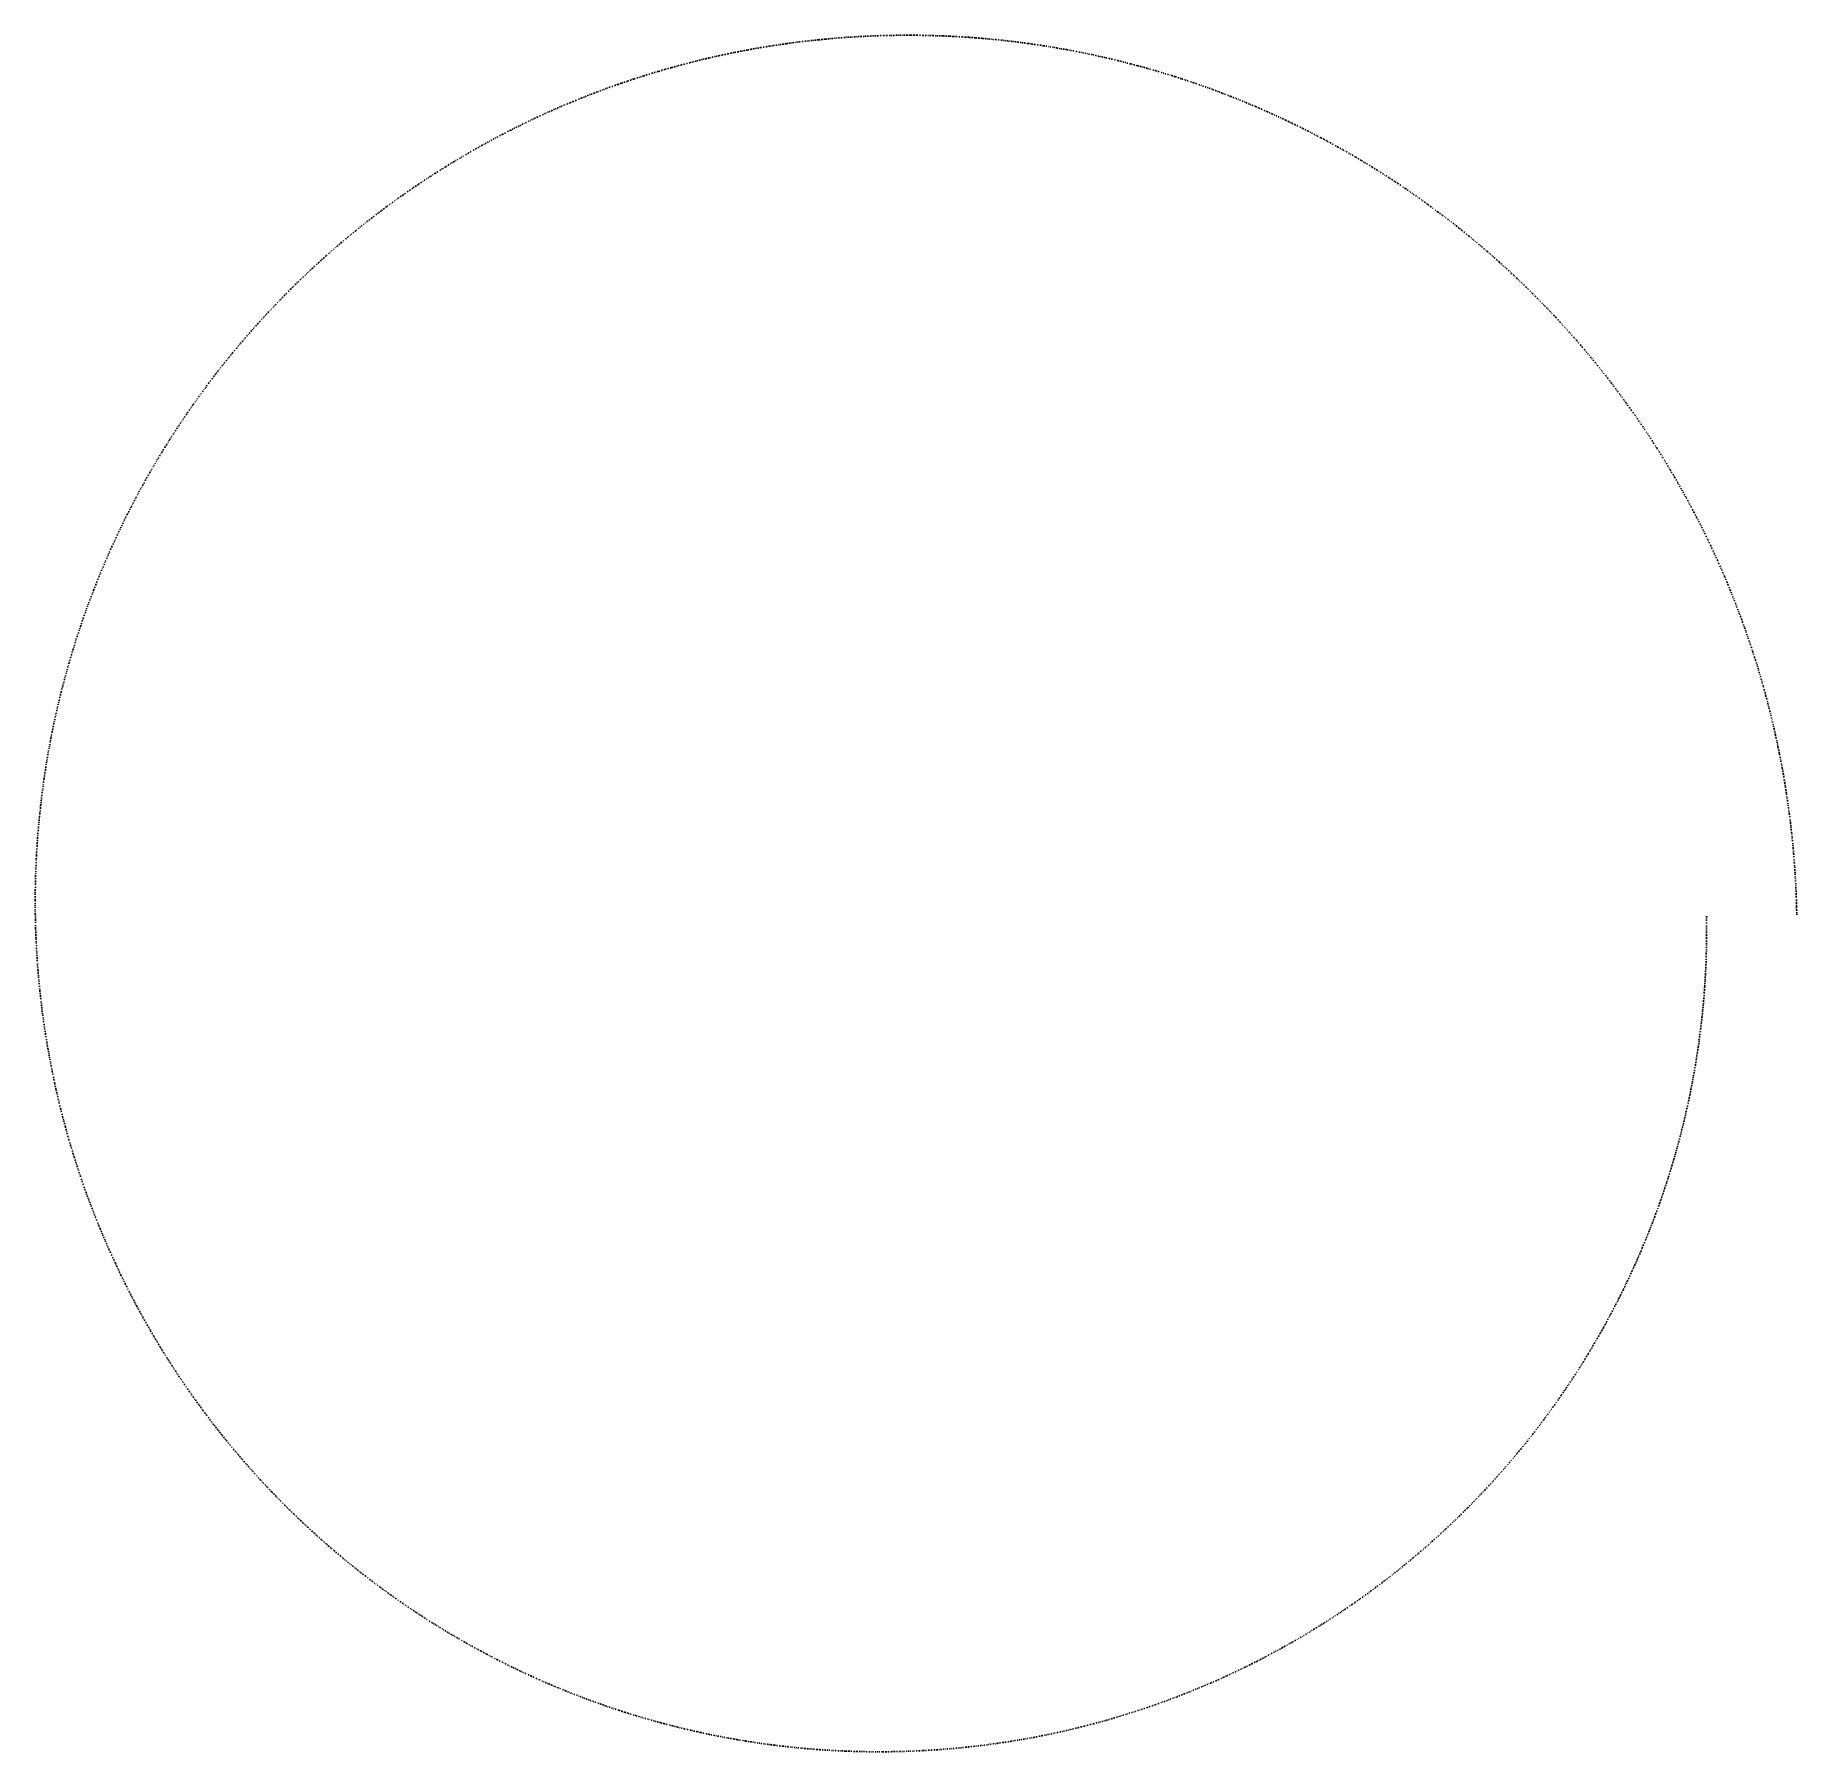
# Model space of a CAD drawing. Header units: metres. Extents: x -47.5 to 50, y -46.2 to 48.8.
import ezdxf

# ---------------------------------------------------------------- set-up
doc = ezdxf.new("R2010")
doc.units = ezdxf.units.M

msp = doc.modelspace()

# ---------------------------------------------------------------- linework, layer by layer
for p, q in [((-0.297, 48.755, -692.82), (-0.328, 48.754, -692.82)), ((-0.205, 48.757, -692.82), (-0.236, 48.756, -692.82)), ((-0.174, 48.757, -692.82), (-0.205, 48.757, -692.82)), ((-0.113, 48.759, -692.82), (-0.144, 48.758, -692.82)), ((-0.082, 48.759, -692.82), (-0.113, 48.759, -692.82)), ((0.009, 48.761, -692.82), (-0.021, 48.76, -692.82)), ((0.04, 48.761, -692.82), (0.009, 48.761, -692.82)), ((0.071, 48.762, -692.82), (0.04, 48.761, -692.82)), ((0.163, 48.763, -692.82), (0.132, 48.763, -692.82)), ((0.193, 48.763, -692.82), (0.163, 48.763, -692.82)), ((0.255, 48.764, -692.82), (0.224, 48.764, -692.82)), ((0.285, 48.764, -692.82), (0.255, 48.764, -692.82)), ((0.377, 48.765, -692.82), (0.346, 48.765, -692.82)), ((0.408, 48.766, -692.82), (0.377, 48.765, -692.82)), ((0.438, 48.766, -692.82), (0.408, 48.766, -692.82)), ((0.53, 48.766, -692.82), (0.5, 48.766, -692.82)), ((0.561, 48.767, -692.82), (0.53, 48.766, -692.82)), ((0.622, 48.767, -692.82), (0.592, 48.767, -692.82)), ((0.653, 48.767, -692.82), (0.622, 48.767, -692.82)), ((0.745, 48.767, -692.82), (0.714, 48.767, -692.82)), ((0.775, 48.767, -692.82), (0.745, 48.767, -692.82)), ((0.806, 48.767, -692.82), (0.775, 48.767, -692.82)), ((0.898, 48.767, -692.82), (0.867, 48.767, -692.82)), ((0.929, 48.767, -692.82), (0.898, 48.767, -692.82)), ((0.99, 48.767, -692.82), (0.959, 48.767, -692.82)), ((1.021, 48.767, -692.82), (0.99, 48.767, -692.82)), ((1.113, 48.766, -692.82), (1.082, 48.766, -692.82)), ((1.174, 48.766, -692.82), (1.143, 48.766, -692.82)), ((1.204, 48.766, -692.82), (1.174, 48.766, -692.82)), ((1.296, 48.765, -692.82), (1.266, 48.765, -692.82)), ((1.327, 48.764, -692.82), (1.296, 48.765, -692.82)), ((1.358, 48.764, -692.82), (1.327, 48.764, -692.82)), ((1.48, 48.763, -692.82), (1.45, 48.763, -692.82)), ((1.511, 48.762, -692.82), (1.48, 48.763, -692.82)), ((1.634, 48.76, -692.82), (1.603, 48.761, -692.82)), ((1.664, 48.76, -692.82), (1.634, 48.76, -692.82)), ((1.695, 48.759, -692.82), (1.664, 48.76, -692.82)), ((1.787, 48.757, -692.82), (1.756, 48.758, -692.82)), ((1.817, 48.757, -692.82), (1.787, 48.757, -692.82)), ((1.879, 48.755, -692.82), (1.848, 48.756, -692.82)), ((1.971, 48.753, -692.82), (1.94, 48.754, -692.82)), ((-8.918, 47.787, -692.82), (-8.948, 47.781, -692.82)), ((-8.829, 47.805, -692.82), (-8.859, 47.799, -692.82)), ((-8.799, 47.811, -692.82), (-8.829, 47.805, -692.82)), ((-8.739, 47.823, -692.82), (-8.769, 47.817, -692.82)), ((-8.709, 47.829, -692.82), (-8.739, 47.823, -692.82)), ((-8.619, 47.847, -692.82), (-8.649, 47.841, -692.82)), ((-8.589, 47.853, -692.82), (-8.619, 47.847, -692.82)), ((-8.559, 47.859, -692.82), (-8.589, 47.853, -692.82)), ((-8.469, 47.876, -692.82), (-8.499, 47.87, -692.82)), ((-8.439, 47.882, -692.82), (-8.469, 47.876, -692.82)), ((-8.379, 47.893, -692.82), (-8.409, 47.888, -692.82)), ((-8.349, 47.899, -692.82), (-8.379, 47.893, -692.82)), ((-8.259, 47.916, -692.82), (-8.289, 47.911, -692.82)), ((-8.229, 47.922, -692.82), (-8.259, 47.916, -692.82)), ((-8.199, 47.928, -692.82), (-8.229, 47.922, -692.82)), ((-8.109, 47.945, -692.82), (-8.139, 47.939, -692.82)), ((-8.079, 47.95, -692.82), (-8.109, 47.945, -692.82)), ((-8.019, 47.961, -692.82), (-8.049, 47.956, -692.82)), ((-7.989, 47.967, -692.82), (-8.019, 47.961, -692.82)), ((-7.899, 47.983, -692.82), (-7.929, 47.978, -692.82)), ((-7.868, 47.989, -692.82), (-7.899, 47.983, -692.82)), ((-7.838, 47.994, -692.82), (-7.868, 47.989, -692.82)), ((-7.748, 48.01, -692.82), (-7.778, 48.005, -692.82)), ((-7.718, 48.016, -692.82), (-7.748, 48.01, -692.82)), ((-7.658, 48.026, -692.82), (-7.688, 48.021, -692.82)), ((-7.628, 48.032, -692.82), (-7.658, 48.026, -692.82)), ((-7.537, 48.047, -692.82), (-7.568, 48.042, -692.82)), ((-7.477, 48.058, -692.82), (-7.507, 48.053, -692.82)), ((-7.447, 48.063, -692.82), (-7.477, 48.058, -692.82)), ((-7.357, 48.079, -692.82), (-7.387, 48.073, -692.82)), ((-7.327, 48.084, -692.82), (-7.357, 48.079, -692.82)), ((-7.297, 48.089, -692.82), (-7.327, 48.084, -692.82)), ((-7.176, 48.109, -692.82), (-7.206, 48.104, -692.82)), ((-7.146, 48.114, -692.82), (-7.176, 48.109, -692.82)), ((-7.025, 48.134, -692.82), (-7.055, 48.129, -692.82)), ((-6.995, 48.139, -692.82), (-7.025, 48.134, -692.82)), ((-6.965, 48.144, -692.82), (-6.995, 48.139, -692.82)), ((-6.874, 48.158, -692.82), (-6.904, 48.153, -692.82)), ((-6.844, 48.163, -692.82), (-6.874, 48.158, -692.82)), ((-6.784, 48.172, -692.82), (-6.814, 48.168, -692.82)), ((-6.693, 48.187, -692.82), (-6.723, 48.182, -692.82)), ((-6.663, 48.191, -692.82), (-6.693, 48.187, -692.82)), ((-6.603, 48.201, -692.82), (-6.633, 48.196, -692.82)), ((-6.572, 48.205, -692.82), (-6.603, 48.201, -692.82)), ((-6.482, 48.219, -692.82), (-6.512, 48.215, -692.82)), ((-6.451, 48.224, -692.82), (-6.482, 48.219, -692.82)), ((-6.421, 48.228, -692.82), (-6.451, 48.224, -692.82)), ((-6.33, 48.242, -692.82), (-6.361, 48.237, -692.82)), ((-6.3, 48.246, -692.82), (-6.33, 48.242, -692.82)), ((-6.24, 48.255, -692.82), (-6.27, 48.251, -692.82)), ((-6.209, 48.26, -692.82), (-6.24, 48.255, -692.82)), ((-6.119, 48.273, -692.82), (-6.149, 48.268, -692.82)), ((-6.088, 48.277, -692.82), (-6.119, 48.273, -692.82)), ((-6.058, 48.281, -692.82), (-6.088, 48.277, -692.82)), ((-5.967, 48.294, -692.82), (-5.998, 48.29, -692.82)), ((-5.937, 48.298, -692.82), (-5.967, 48.294, -692.82)), ((-5.877, 48.307, -692.82), (-5.907, 48.303, -692.82)), ((-5.846, 48.311, -692.82), (-5.877, 48.307, -692.82)), ((-5.755, 48.323, -692.82), (-5.786, 48.319, -692.82)), ((-5.725, 48.328, -692.82), (-5.755, 48.323, -692.82)), ((-5.695, 48.332, -692.82), (-5.725, 48.328, -692.82)), ((-5.604, 48.344, -692.82), (-5.634, 48.34, -692.82)), ((-5.573, 48.348, -692.82), (-5.604, 48.344, -692.82)), ((-5.513, 48.356, -692.82), (-5.543, 48.352, -692.82)), ((-5.483, 48.36, -692.82), (-5.513, 48.356, -692.82)), ((-5.392, 48.372, -692.82), (-5.422, 48.368, -692.82)), ((-5.331, 48.379, -692.82), (-5.361, 48.375, -692.82)), ((-5.301, 48.383, -692.82), (-5.331, 48.379, -692.82)), ((-5.209, 48.395, -692.82), (-5.24, 48.391, -692.82)), ((-5.179, 48.398, -692.82), (-5.209, 48.395, -692.82)), ((-5.149, 48.402, -692.82), (-5.179, 48.398, -692.82)), ((-5.027, 48.417, -692.82), (-5.058, 48.413, -692.82)), ((-4.997, 48.42, -692.82), (-5.027, 48.417, -692.82)), ((-4.875, 48.435, -692.82), (-4.906, 48.431, -692.82)), ((-4.845, 48.438, -692.82), (-4.875, 48.435, -692.82)), ((-4.815, 48.442, -692.82), (-4.845, 48.438, -692.82)), ((-4.724, 48.453, -692.82), (-4.754, 48.449, -692.82)), ((-4.693, 48.456, -692.82), (-4.724, 48.453, -692.82)), ((-4.632, 48.463, -692.82), (-4.663, 48.459, -692.82)), ((-4.541, 48.473, -692.82), (-4.572, 48.47, -692.82)), ((-4.511, 48.476, -692.82), (-4.541, 48.473, -692.82)), ((-4.45, 48.483, -692.82), (-4.48, 48.48, -692.82)), ((-4.42, 48.486, -692.82), (-4.45, 48.483, -692.82)), ((-4.328, 48.496, -692.82), (-4.359, 48.493, -692.82)), ((-4.298, 48.499, -692.82), (-4.328, 48.496, -692.82)), ((-4.267, 48.502, -692.82), (-4.298, 48.499, -692.82)), ((-4.176, 48.512, -692.82), (-4.207, 48.509, -692.82)), ((-4.146, 48.515, -692.82), (-4.176, 48.512, -692.82)), ((-4.085, 48.521, -692.82), (-4.115, 48.518, -692.82)), ((-4.054, 48.524, -692.82), (-4.085, 48.521, -692.82)), ((-3.963, 48.533, -692.82), (-3.994, 48.53, -692.82)), ((-3.933, 48.536, -692.82), (-3.963, 48.533, -692.82)), ((-3.902, 48.539, -692.82), (-3.933, 48.536, -692.82)), ((-3.811, 48.548, -692.82), (-3.841, 48.545, -692.82)), ((-3.78, 48.551, -692.82), (-3.811, 48.548, -692.82)), ((-3.719, 48.557, -692.82), (-3.75, 48.554, -692.82)), ((-3.689, 48.559, -692.82), (-3.719, 48.557, -692.82)), ((-3.598, 48.568, -692.82), (-3.628, 48.565, -692.82)), ((-3.567, 48.571, -692.82), (-3.598, 48.568, -692.82)), ((-3.537, 48.573, -692.82), (-3.567, 48.571, -692.82)), ((-3.445, 48.581, -692.82), (-3.476, 48.579, -692.82)), ((-3.415, 48.584, -692.82), (-3.445, 48.581, -692.82)), ((-3.354, 48.589, -692.82), (-3.384, 48.587, -692.82)), ((-3.323, 48.592, -692.82), (-3.354, 48.589, -692.82)), ((-3.232, 48.6, -692.82), (-3.262, 48.597, -692.82)), ((-3.171, 48.605, -692.82), (-3.201, 48.602, -692.82)), ((-3.14, 48.607, -692.82), (-3.171, 48.605, -692.82)), ((-3.049, 48.615, -692.82), (-3.079, 48.612, -692.82)), ((-3.018, 48.617, -692.82), (-3.049, 48.615, -692.82)), ((-2.988, 48.619, -692.82), (-3.018, 48.617, -692.82)), ((-2.866, 48.629, -692.82), (-2.896, 48.626, -692.82)), ((-2.835, 48.631, -692.82), (-2.866, 48.629, -692.82)), ((-2.713, 48.64, -692.82), (-2.743, 48.638, -692.82)), ((-2.682, 48.642, -692.82), (-2.713, 48.64, -692.82)), ((-2.652, 48.644, -692.82), (-2.682, 48.642, -692.82)), ((-2.56, 48.651, -692.82), (-2.591, 48.649, -692.82)), ((-2.53, 48.653, -692.82), (-2.56, 48.651, -692.82)), ((-2.469, 48.657, -692.82), (-2.499, 48.655, -692.82)), ((-2.377, 48.663, -692.82), (-2.408, 48.661, -692.82)), ((-2.347, 48.665, -692.82), (-2.377, 48.663, -692.82)), ((-2.285, 48.669, -692.82), (-2.316, 48.667, -692.82)), ((-2.255, 48.671, -692.82), (-2.285, 48.669, -692.82)), ((-2.163, 48.677, -692.82), (-2.194, 48.675, -692.82)), ((-2.133, 48.679, -692.82), (-2.163, 48.677, -692.82)), ((-2.102, 48.68, -692.82), (-2.133, 48.679, -692.82)), ((-2.01, 48.686, -692.82), (-2.041, 48.684, -692.82)), ((-1.98, 48.688, -692.82), (-2.01, 48.686, -692.82)), ((-1.919, 48.691, -692.82), (-1.949, 48.689, -692.82)), ((-1.888, 48.693, -692.82), (-1.919, 48.691, -692.82)), ((-1.796, 48.698, -692.82), (-1.827, 48.696, -692.82)), ((-1.766, 48.699, -692.82), (-1.796, 48.698, -692.82)), ((-1.735, 48.701, -692.82), (-1.766, 48.699, -692.82)), ((-1.644, 48.706, -692.82), (-1.674, 48.704, -692.82)), ((-1.613, 48.707, -692.82), (-1.644, 48.706, -692.82)), ((-1.552, 48.71, -692.82), (-1.582, 48.709, -692.82)), ((-1.521, 48.712, -692.82), (-1.552, 48.71, -692.82)), ((-1.429, 48.716, -692.82), (-1.46, 48.715, -692.82)), ((-1.399, 48.717, -692.82), (-1.429, 48.716, -692.82)), ((-1.368, 48.719, -692.82), (-1.399, 48.717, -692.82)), ((-1.276, 48.723, -692.82), (-1.307, 48.721, -692.82)), ((-1.246, 48.724, -692.82), (-1.276, 48.723, -692.82)), ((-1.185, 48.727, -692.82), (-1.215, 48.725, -692.82)), ((-1.154, 48.728, -692.82), (-1.185, 48.727, -692.82)), ((-1.062, 48.731, -692.82), (-1.093, 48.73, -692.82)), ((-1.001, 48.734, -692.82), (-1.032, 48.733, -692.82)), ((-0.97, 48.735, -692.82), (-1.001, 48.734, -692.82)), ((-0.879, 48.738, -692.82), (-0.909, 48.737, -692.82)), ((-0.848, 48.739, -692.82), (-0.879, 48.738, -692.82)), ((-0.817, 48.74, -692.82), (-0.848, 48.739, -692.82)), ((-0.695, 48.744, -692.82), (-0.726, 48.743, -692.82)), ((-0.664, 48.745, -692.82), (-0.695, 48.744, -692.82)), ((-0.542, 48.749, -692.82), (-0.572, 48.748, -692.82)), ((-0.511, 48.749, -692.82), (-0.542, 48.749, -692.82)), ((-0.481, 48.75, -692.82), (-0.511, 48.749, -692.82)), ((-0.389, 48.753, -692.82), (-0.419, 48.752, -692.82)), ((-0.358, 48.753, -692.82), (-0.389, 48.753, -692.82)), ((2.001, 48.753, -692.82), (1.971, 48.753, -692.82)), ((2.063, 48.751, -692.82), (2.032, 48.752, -692.82)), ((2.093, 48.75, -692.82), (2.063, 48.751, -692.82)), ((2.185, 48.748, -692.82), (2.155, 48.748, -692.82)), ((2.216, 48.747, -692.82), (2.185, 48.748, -692.82)), ((2.247, 48.746, -692.82), (2.216, 48.747, -692.82)), ((2.338, 48.743, -692.82), (2.308, 48.744, -692.82)), ((2.369, 48.742, -692.82), (2.338, 48.743, -692.82)), ((2.43, 48.74, -692.82), (2.4, 48.741, -692.82)), ((2.461, 48.739, -692.82), (2.43, 48.74, -692.82)), ((2.553, 48.736, -692.82), (2.522, 48.737, -692.82)), ((2.584, 48.735, -692.82), (2.553, 48.736, -692.82)), ((2.614, 48.734, -692.82), (2.584, 48.735, -692.82)), ((2.706, 48.73, -692.82), (2.676, 48.731, -692.82)), ((2.737, 48.729, -692.82), (2.706, 48.73, -692.82)), ((2.798, 48.726, -692.82), (2.767, 48.728, -692.82)), ((2.829, 48.725, -692.82), (2.798, 48.726, -692.82)), ((2.921, 48.721, -692.82), (2.89, 48.723, -692.82)), ((2.951, 48.72, -692.82), (2.921, 48.721, -692.82)), ((2.982, 48.719, -692.82), (2.951, 48.72, -692.82)), ((3.074, 48.714, -692.82), (3.043, 48.716, -692.82)), ((3.104, 48.713, -692.82), (3.074, 48.714, -692.82)), ((3.166, 48.71, -692.82), (3.135, 48.712, -692.82)), ((3.196, 48.709, -692.82), (3.166, 48.71, -692.82)), ((3.288, 48.704, -692.82), (3.258, 48.705, -692.82)), ((3.349, 48.701, -692.82), (3.319, 48.702, -692.82)), ((3.38, 48.699, -692.82), (3.349, 48.701, -692.82)), ((3.472, 48.694, -692.82), (3.441, 48.696, -692.82)), ((3.503, 48.693, -692.82), (3.472, 48.694, -692.82)), ((3.533, 48.691, -692.82), (3.503, 48.693, -692.82)), ((3.656, 48.684, -692.82), (3.625, 48.686, -692.82)), ((3.686, 48.682, -692.82), (3.656, 48.684, -692.82)), ((3.809, 48.675, -692.82), (3.778, 48.676, -692.82)), ((3.839, 48.673, -692.82), (3.809, 48.675, -692.82)), ((3.87, 48.671, -692.82), (3.839, 48.673, -692.82)), ((3.962, 48.665, -692.82), (3.931, 48.667, -692.82)), ((3.993, 48.663, -692.82), (3.962, 48.665, -692.82)), ((4.054, 48.659, -692.82), (4.023, 48.661, -692.82)), ((4.146, 48.653, -692.82), (4.115, 48.655, -692.82)), ((4.176, 48.651, -692.82), (4.146, 48.653, -692.82)), ((4.237, 48.646, -692.82), (4.207, 48.648, -692.82)), ((4.268, 48.644, -692.82), (4.237, 48.646, -692.82)), ((4.36, 48.638, -692.82), (4.329, 48.64, -692.82)), ((4.39, 48.635, -692.82), (4.36, 48.638, -692.82)), ((4.421, 48.633, -692.82), (4.39, 48.635, -692.82)), ((4.513, 48.626, -692.82), (4.482, 48.628, -692.82)), ((4.543, 48.624, -692.82), (4.513, 48.626, -692.82)), ((4.605, 48.619, -692.82), (4.574, 48.621, -692.82)), ((4.635, 48.617, -692.82), (4.605, 48.619, -692.82)), ((4.727, 48.609, -692.82), (4.696, 48.612, -692.82)), ((4.757, 48.607, -692.82), (4.727, 48.609, -692.82)), ((4.788, 48.604, -692.82), (4.757, 48.607, -692.82)), ((4.88, 48.597, -692.82), (4.849, 48.599, -692.82)), ((4.91, 48.594, -692.82), (4.88, 48.597, -692.82)), ((4.972, 48.589, -692.82), (4.941, 48.592, -692.82)), ((5.002, 48.586, -692.82), (4.972, 48.589, -692.82)), ((5.094, 48.578, -692.82), (5.063, 48.581, -692.82)), ((5.124, 48.576, -692.82), (5.094, 48.578, -692.82)), ((5.155, 48.573, -692.82), (5.124, 48.576, -692.82)), ((5.247, 48.565, -692.82), (5.216, 48.567, -692.82)), ((5.277, 48.562, -692.82), (5.247, 48.565, -692.82)), ((5.338, 48.556, -692.82), (5.308, 48.559, -692.82)), ((5.369, 48.553, -692.82), (5.338, 48.556, -692.82)), ((5.461, 48.545, -692.82), (5.43, 48.547, -692.82)), ((5.522, 48.539, -692.82), (5.491, 48.542, -692.82)), ((5.552, 48.536, -692.82), (5.522, 48.539, -692.82)), ((5.644, 48.527, -692.82), (5.613, 48.53, -692.82)), ((5.674, 48.524, -692.82), (5.644, 48.527, -692.82)), ((5.705, 48.52, -692.82), (5.674, 48.524, -692.82)), ((5.827, 48.508, -692.82), (5.797, 48.511, -692.82)), ((5.858, 48.505, -692.82), (5.827, 48.508, -692.82)), ((5.98, 48.492, -692.82), (5.949, 48.495, -692.82)), ((6.01, 48.489, -692.82), (5.98, 48.492, -692.82)), ((6.041, 48.485, -692.82), (6.01, 48.489, -692.82)), ((6.132, 48.475, -692.82), (6.102, 48.479, -692.82)), ((6.163, 48.472, -692.82), (6.132, 48.475, -692.82)), ((6.224, 48.465, -692.82), (6.193, 48.469, -692.82)), ((6.315, 48.455, -692.82), (6.285, 48.458, -692.82)), ((6.346, 48.452, -692.82), (6.315, 48.455, -692.82)), ((6.407, 48.445, -692.82), (6.376, 48.448, -692.82)), ((6.437, 48.441, -692.82), (6.407, 48.445, -692.82)), ((6.529, 48.43, -692.82), (6.498, 48.434, -692.82)), ((6.559, 48.427, -692.82), (6.529, 48.43, -692.82)), ((6.59, 48.423, -692.82), (6.559, 48.427, -692.82)), ((6.681, 48.412, -692.82), (6.651, 48.416, -692.82)), ((6.712, 48.408, -692.82), (6.681, 48.412, -692.82)), ((6.773, 48.401, -692.82), (6.742, 48.405, -692.82)), ((6.803, 48.397, -692.82), (6.773, 48.401, -692.82)), ((6.895, 48.386, -692.82), (6.864, 48.39, -692.82)), ((6.925, 48.382, -692.82), (6.895, 48.386, -692.82)), ((6.956, 48.378, -692.82), (6.925, 48.382, -692.82)), ((7.047, 48.366, -692.82), (7.017, 48.37, -692.82)), ((7.077, 48.362, -692.82), (7.047, 48.366, -692.82)), ((7.138, 48.354, -692.82), (7.108, 48.358, -692.82)), ((7.169, 48.35, -692.82), (7.138, 48.354, -692.82)), ((7.26, 48.338, -692.82), (7.23, 48.342, -692.82)), ((7.291, 48.334, -692.82), (7.26, 48.338, -692.82)), ((7.321, 48.33, -692.82), (7.291, 48.334, -692.82)), ((7.412, 48.318, -692.82), (7.382, 48.322, -692.82)), ((7.443, 48.314, -692.82), (7.412, 48.318, -692.82)), ((7.504, 48.305, -692.82), (7.473, 48.309, -692.82)), ((7.534, 48.301, -692.82), (7.504, 48.305, -692.82)), ((7.625, 48.288, -692.82), (7.595, 48.292, -692.82)), ((7.686, 48.28, -692.82), (7.656, 48.284, -692.82)), ((7.716, 48.275, -692.82), (7.686, 48.28, -692.82)), ((7.808, 48.262, -692.82), (7.777, 48.267, -692.82)), ((7.838, 48.258, -692.82), (7.808, 48.262, -692.82)), ((7.868, 48.253, -692.82), (7.838, 48.258, -692.82)), ((7.99, 48.235, -692.82), (7.96, 48.24, -692.82)), ((8.02, 48.231, -692.82), (7.99, 48.235, -692.82)), ((8.142, 48.212, -692.82), (8.112, 48.217, -692.82)), ((8.172, 48.208, -692.82), (8.142, 48.212, -692.82)), ((8.203, 48.203, -692.82), (8.172, 48.208, -692.82)), ((8.294, 48.189, -692.82), (8.263, 48.194, -692.82)), ((8.324, 48.184, -692.82), (8.294, 48.189, -692.82)), ((8.385, 48.175, -692.82), (8.354, 48.18, -692.82)), ((8.476, 48.161, -692.82), (8.445, 48.165, -692.82)), ((8.506, 48.156, -692.82), (8.476, 48.161, -692.82)), ((8.597, 48.141, -692.82), (8.567, 48.146, -692.82)), ((8.688, 48.126, -692.82), (8.658, 48.131, -692.82)), ((8.718, 48.121, -692.82), (8.688, 48.126, -692.82)), ((8.84, 48.101, -692.82), (8.809, 48.106, -692.82)), ((8.87, 48.096, -692.82), (8.84, 48.101, -692.82)), ((8.931, 48.086, -692.82), (8.9, 48.091, -692.82)), ((8.961, 48.081, -692.82), (8.931, 48.086, -692.82)), ((9.052, 48.065, -692.82), (9.022, 48.071, -692.82)), ((9.082, 48.06, -692.82), (9.052, 48.065, -692.82)), ((9.112, 48.055, -692.82), (9.082, 48.06, -692.82)), ((9.203, 48.039, -692.82), (9.173, 48.044, -692.82)), ((9.234, 48.034, -692.82), (9.203, 48.039, -692.82)), ((9.294, 48.023, -692.82), (9.264, 48.029, -692.82)), ((9.324, 48.018, -692.82), (9.294, 48.023, -692.82)), ((9.415, 48.002, -692.82), (9.385, 48.007, -692.82)), ((9.445, 47.996, -692.82), (9.415, 48.002, -692.82)), ((9.476, 47.991, -692.82), (9.445, 47.996, -692.82)), ((9.566, 47.974, -692.82), (9.536, 47.98, -692.82)), ((9.597, 47.969, -692.82), (9.566, 47.974, -692.82)), ((9.657, 47.958, -692.82), (9.627, 47.963, -692.82)), ((9.687, 47.952, -692.82), (9.657, 47.958, -692.82)), ((9.778, 47.935, -692.82), (9.748, 47.941, -692.82)), ((9.838, 47.924, -692.82), (9.808, 47.93, -692.82)), ((9.869, 47.918, -692.82), (9.838, 47.924, -692.82)), ((9.959, 47.901, -692.82), (9.929, 47.907, -692.82)), ((9.989, 47.895, -692.82), (9.959, 47.901, -692.82)), ((10.14, 47.866, -692.82), (10.11, 47.872, -692.82)), ((10.17, 47.86, -692.82), (10.14, 47.866, -692.82)), ((10.291, 47.837, -692.82), (10.261, 47.843, -692.82)), ((10.321, 47.831, -692.82), (10.291, 47.837, -692.82)), ((10.351, 47.825, -692.82), (10.321, 47.831, -692.82)), ((10.442, 47.806, -692.82), (10.412, 47.812, -692.82)), ((10.472, 47.8, -692.82), (10.442, 47.806, -692.82)), ((10.532, 47.788, -692.82), (10.502, 47.794, -692.82)), ((-12.828, 46.819, -692.82), (-12.858, 46.811, -692.82)), ((-12.799, 46.828, -692.82), (-12.828, 46.819, -692.82)), ((-12.77, 46.836, -692.82), (-12.799, 46.828, -692.82)), ((-12.682, 46.862, -692.82), (-12.711, 46.853, -692.82)), ((-12.653, 46.87, -692.82), (-12.682, 46.862, -692.82)), ((-12.594, 46.887, -692.82), (-12.623, 46.878, -692.82)), ((-12.565, 46.895, -692.82), (-12.594, 46.887, -692.82)), ((-12.477, 46.92, -692.82), (-12.506, 46.912, -692.82)), ((-12.447, 46.929, -692.82), (-12.477, 46.92, -692.82)), ((-12.418, 46.937, -692.82), (-12.447, 46.929, -692.82)), ((-12.33, 46.962, -692.82), (-12.359, 46.954, -692.82)), ((-12.3, 46.97, -692.82), (-12.33, 46.962, -692.82)), ((-12.242, 46.986, -692.82), (-12.271, 46.978, -692.82)), ((-12.212, 46.995, -692.82), (-12.242, 46.986, -692.82)), ((-12.124, 47.019, -692.82), (-12.154, 47.011, -692.82)), ((-12.095, 47.027, -692.82), (-12.124, 47.019, -692.82)), ((-12.065, 47.035, -692.82), (-12.095, 47.027, -692.82)), ((-11.977, 47.059, -692.82), (-12.006, 47.051, -692.82)), ((-11.948, 47.067, -692.82), (-11.977, 47.059, -692.82)), ((-11.889, 47.083, -692.82), (-11.918, 47.075, -692.82)), ((-11.859, 47.091, -692.82), (-11.889, 47.083, -692.82)), ((-11.771, 47.115, -692.82), (-11.8, 47.107, -692.82)), ((-11.712, 47.131, -692.82), (-11.741, 47.123, -692.82)), ((-11.682, 47.139, -692.82), (-11.712, 47.131, -692.82)), ((-11.594, 47.162, -692.82), (-11.623, 47.154, -692.82)), ((-11.564, 47.17, -692.82), (-11.594, 47.162, -692.82)), ((-11.535, 47.177, -692.82), (-11.564, 47.17, -692.82)), ((-11.417, 47.208, -692.82), (-11.446, 47.201, -692.82)), ((-11.387, 47.216, -692.82), (-11.417, 47.208, -692.82)), ((-11.269, 47.246, -692.82), (-11.298, 47.239, -692.82)), ((-11.239, 47.254, -692.82), (-11.269, 47.246, -692.82)), ((-11.21, 47.261, -692.82), (-11.239, 47.254, -692.82)), ((-11.121, 47.284, -692.82), (-11.151, 47.277, -692.82)), ((-11.091, 47.291, -692.82), (-11.121, 47.284, -692.82)), ((-11.032, 47.306, -692.82), (-11.062, 47.299, -692.82)), ((-10.943, 47.329, -692.82), (-10.973, 47.321, -692.82)), ((-10.914, 47.336, -692.82), (-10.943, 47.329, -692.82)), ((-10.855, 47.351, -692.82), (-10.884, 47.343, -692.82)), ((-10.825, 47.358, -692.82), (-10.855, 47.351, -692.82)), ((-10.736, 47.38, -692.82), (-10.766, 47.372, -692.82)), ((-10.706, 47.387, -692.82), (-10.736, 47.38, -692.82)), ((-10.677, 47.394, -692.82), (-10.706, 47.387, -692.82)), ((-10.588, 47.416, -692.82), (-10.617, 47.408, -692.82)), ((-10.558, 47.423, -692.82), (-10.588, 47.416, -692.82)), ((-10.499, 47.437, -692.82), (-10.528, 47.43, -692.82)), ((-10.469, 47.444, -692.82), (-10.499, 47.437, -692.82)), ((-10.38, 47.465, -692.82), (-10.409, 47.458, -692.82)), ((-10.35, 47.472, -692.82), (-10.38, 47.465, -692.82)), ((-10.32, 47.479, -692.82), (-10.35, 47.472, -692.82)), ((-10.231, 47.5, -692.82), (-10.261, 47.493, -692.82)), ((-10.201, 47.507, -692.82), (-10.231, 47.5, -692.82)), ((-10.142, 47.521, -692.82), (-10.172, 47.514, -692.82)), ((-10.112, 47.528, -692.82), (-10.142, 47.521, -692.82)), ((-10.023, 47.548, -692.82), (-10.053, 47.541, -692.82)), ((-9.993, 47.555, -692.82), (-10.023, 47.548, -692.82)), ((-9.963, 47.562, -692.82), (-9.993, 47.555, -692.82)), ((-9.874, 47.582, -692.82), (-9.904, 47.575, -692.82)), ((-9.844, 47.589, -692.82), (-9.874, 47.582, -692.82)), ((-9.785, 47.602, -692.82), (-9.814, 47.595, -692.82)), ((-9.755, 47.608, -692.82), (-9.785, 47.602, -692.82)), ((-9.665, 47.628, -692.82), (-9.695, 47.622, -692.82)), ((-9.606, 47.641, -692.82), (-9.636, 47.635, -692.82)), ((-9.576, 47.648, -692.82), (-9.606, 47.641, -692.82)), ((-9.486, 47.667, -692.82), (-9.516, 47.661, -692.82)), ((-9.456, 47.674, -692.82), (-9.486, 47.667, -692.82)), ((-9.427, 47.68, -692.82), (-9.456, 47.674, -692.82)), ((-9.307, 47.706, -692.82), (-9.337, 47.699, -692.82)), ((-9.277, 47.712, -692.82), (-9.307, 47.706, -692.82)), ((-9.158, 47.737, -692.82), (-9.188, 47.731, -692.82)), ((-9.128, 47.743, -692.82), (-9.158, 47.737, -692.82)), ((-9.098, 47.75, -692.82), (-9.128, 47.743, -692.82)), ((-9.008, 47.768, -692.82), (-9.038, 47.762, -692.82)), ((-8.978, 47.774, -692.82), (-9.008, 47.768, -692.82)), ((10.623, 47.77, -692.82), (10.592, 47.776, -692.82)), ((10.653, 47.764, -692.82), (10.623, 47.77, -692.82)), ((10.743, 47.745, -692.82), (10.713, 47.751, -692.82)), ((10.833, 47.726, -692.82), (10.803, 47.732, -692.82)), ((10.863, 47.72, -692.82), (10.833, 47.726, -692.82)), ((10.984, 47.694, -692.82), (10.954, 47.701, -692.82)), ((11.014, 47.688, -692.82), (10.984, 47.694, -692.82)), ((11.074, 47.675, -692.82), (11.044, 47.681, -692.82)), ((11.104, 47.668, -692.82), (11.074, 47.675, -692.82)), ((11.194, 47.649, -692.82), (11.164, 47.655, -692.82)), ((11.224, 47.642, -692.82), (11.194, 47.649, -692.82)), ((11.254, 47.636, -692.82), (11.224, 47.642, -692.82)), ((11.344, 47.616, -692.82), (11.314, 47.623, -692.82)), ((11.374, 47.609, -692.82), (11.344, 47.616, -692.82)), ((11.434, 47.596, -692.82), (11.404, 47.603, -692.82)), ((11.464, 47.589, -692.82), (11.434, 47.596, -692.82)), ((11.554, 47.569, -692.82), (11.524, 47.576, -692.82)), ((11.584, 47.562, -692.82), (11.554, 47.569, -692.82)), ((11.614, 47.555, -692.82), (11.584, 47.562, -692.82)), ((11.704, 47.535, -692.82), (11.674, 47.542, -692.82)), ((11.734, 47.528, -692.82), (11.704, 47.535, -692.82)), ((11.794, 47.514, -692.82), (11.764, 47.521, -692.82)), ((11.824, 47.507, -692.82), (11.794, 47.514, -692.82)), ((11.914, 47.486, -692.82), (11.884, 47.493, -692.82)), ((11.974, 47.472, -692.82), (11.944, 47.479, -692.82)), ((12.004, 47.465, -692.82), (11.974, 47.472, -692.82)), ((12.094, 47.444, -692.82), (12.064, 47.451, -692.82)), ((12.124, 47.437, -692.82), (12.094, 47.444, -692.82)), ((12.273, 47.401, -692.82), (12.243, 47.408, -692.82)), ((12.303, 47.394, -692.82), (12.273, 47.401, -692.82)), ((12.423, 47.365, -692.82), (12.393, 47.372, -692.82)), ((12.453, 47.357, -692.82), (12.423, 47.365, -692.82)), ((12.483, 47.35, -692.82), (12.453, 47.357, -692.82)), ((12.572, 47.328, -692.82), (12.542, 47.335, -692.82)), ((12.602, 47.321, -692.82), (12.572, 47.328, -692.82)), ((12.662, 47.306, -692.82), (12.632, 47.313, -692.82)), ((12.751, 47.283, -692.82), (12.721, 47.291, -692.82)), ((12.781, 47.276, -692.82), (12.751, 47.283, -692.82)), ((12.871, 47.253, -692.82), (12.841, 47.26, -692.82)), ((12.96, 47.23, -692.82), (12.93, 47.238, -692.82)), ((12.99, 47.222, -692.82), (12.96, 47.23, -692.82)), ((13.109, 47.192, -692.82), (13.079, 47.199, -692.82)), ((13.139, 47.184, -692.82), (13.109, 47.192, -692.82)), ((13.198, 47.168, -692.82), (13.168, 47.176, -692.82)), ((13.228, 47.16, -692.82), (13.198, 47.168, -692.82)), ((13.317, 47.137, -692.82), (13.288, 47.145, -692.82)), ((13.347, 47.129, -692.82), (13.317, 47.137, -692.82)), ((13.377, 47.121, -692.82), (13.347, 47.129, -692.82)), ((13.466, 47.097, -692.82), (13.436, 47.105, -692.82)), ((13.496, 47.089, -692.82), (13.466, 47.097, -692.82)), ((13.555, 47.073, -692.82), (13.525, 47.081, -692.82)), ((13.585, 47.065, -692.82), (13.555, 47.073, -692.82)), ((13.674, 47.041, -692.82), (13.644, 47.049, -692.82)), ((13.704, 47.033, -692.82), (13.674, 47.041, -692.82)), ((13.733, 47.025, -692.82), (13.704, 47.033, -692.82)), ((13.822, 47, -692.82), (13.793, 47.008, -692.82)), ((13.852, 46.992, -692.82), (13.822, 47, -692.82)), ((13.911, 46.975, -692.82), (13.882, 46.984, -692.82)), ((13.941, 46.967, -692.82), (13.911, 46.975, -692.82)), ((14.03, 46.942, -692.82), (14, 46.951, -692.82)), ((14.089, 46.926, -692.82), (14.059, 46.934, -692.82)), ((14.119, 46.917, -692.82), (14.089, 46.926, -692.82)), ((14.208, 46.892, -692.82), (14.178, 46.9, -692.82)), ((14.237, 46.883, -692.82), (14.208, 46.892, -692.82)), ((14.385, 46.841, -692.82), (14.356, 46.849, -692.82)), ((14.415, 46.832, -692.82), (14.385, 46.841, -692.82)), ((14.503, 46.807, -692.82), (14.474, 46.815, -692.82)), ((14.533, 46.798, -692.82), (14.503, 46.807, -692.82)), ((-15.841, 45.832, -692.82), (-15.869, 45.821, -692.82)), ((-15.812, 45.842, -692.82), (-15.841, 45.832, -692.82)), ((-15.726, 45.873, -692.82), (-15.755, 45.863, -692.82)), ((-15.698, 45.884, -692.82), (-15.726, 45.873, -692.82)), ((-15.669, 45.894, -692.82), (-15.698, 45.884, -692.82)), ((-15.554, 45.935, -692.82), (-15.583, 45.925, -692.82)), ((-15.525, 45.945, -692.82), (-15.554, 45.935, -692.82)), ((-15.411, 45.986, -692.82), (-15.439, 45.976, -692.82)), ((-15.382, 45.996, -692.82), (-15.411, 45.986, -692.82)), ((-15.353, 46.006, -692.82), (-15.382, 45.996, -692.82)), ((-15.267, 46.037, -692.82), (-15.296, 46.027, -692.82)), ((-15.238, 46.047, -692.82), (-15.267, 46.037, -692.82)), ((-15.181, 46.067, -692.82), (-15.209, 46.057, -692.82)), ((-15.094, 46.097, -692.82), (-15.123, 46.087, -692.82)), ((-15.065, 46.107, -692.82), (-15.094, 46.097, -692.82)), ((-15.008, 46.127, -692.82), (-15.037, 46.117, -692.82)), ((-14.979, 46.137, -692.82), (-15.008, 46.127, -692.82)), ((-14.892, 46.166, -692.82), (-14.921, 46.156, -692.82)), ((-14.864, 46.176, -692.82), (-14.892, 46.166, -692.82)), ((-14.835, 46.186, -692.82), (-14.864, 46.176, -692.82)), ((-14.748, 46.215, -692.82), (-14.777, 46.205, -692.82)), ((-14.719, 46.225, -692.82), (-14.748, 46.215, -692.82)), ((-14.661, 46.244, -692.82), (-14.69, 46.235, -692.82)), ((-14.632, 46.254, -692.82), (-14.661, 46.244, -692.82)), ((-14.546, 46.283, -692.82), (-14.575, 46.273, -692.82)), ((-14.517, 46.293, -692.82), (-14.546, 46.283, -692.82)), ((-14.488, 46.302, -692.82), (-14.517, 46.293, -692.82)), ((-14.401, 46.331, -692.82), (-14.43, 46.321, -692.82)), ((-14.372, 46.34, -692.82), (-14.401, 46.331, -692.82)), ((-14.314, 46.359, -692.82), (-14.343, 46.35, -692.82)), ((-14.285, 46.369, -692.82), (-14.314, 46.359, -692.82)), ((-14.169, 46.407, -692.82), (-14.198, 46.397, -692.82)), ((-14.14, 46.416, -692.82), (-14.169, 46.407, -692.82)), ((-14.053, 46.444, -692.82), (-14.082, 46.435, -692.82)), ((-13.966, 46.472, -692.82), (-13.995, 46.463, -692.82)), ((-13.937, 46.481, -692.82), (-13.966, 46.472, -692.82)), ((-13.85, 46.509, -692.82), (-13.879, 46.499, -692.82)), ((-13.792, 46.527, -692.82), (-13.821, 46.518, -692.82)), ((-13.762, 46.536, -692.82), (-13.792, 46.527, -692.82)), ((-13.675, 46.563, -692.82), (-13.704, 46.554, -692.82)), ((-13.646, 46.573, -692.82), (-13.675, 46.563, -692.82)), ((-13.617, 46.582, -692.82), (-13.646, 46.573, -692.82)), ((-13.5, 46.618, -692.82), (-13.53, 46.609, -692.82)), ((-13.471, 46.627, -692.82), (-13.5, 46.618, -692.82)), ((-13.355, 46.662, -692.82), (-13.384, 46.653, -692.82)), ((-13.325, 46.671, -692.82), (-13.355, 46.662, -692.82)), ((-13.296, 46.68, -692.82), (-13.325, 46.671, -692.82)), ((-13.209, 46.706, -692.82), (-13.238, 46.698, -692.82)), ((-13.179, 46.715, -692.82), (-13.209, 46.706, -692.82)), ((-13.121, 46.733, -692.82), (-13.15, 46.724, -692.82)), ((-13.033, 46.759, -692.82), (-13.063, 46.75, -692.82)), ((-13.004, 46.767, -692.82), (-13.033, 46.759, -692.82)), ((-12.946, 46.785, -692.82), (-12.975, 46.776, -692.82)), ((-12.916, 46.793, -692.82), (-12.946, 46.785, -692.82)), ((14.562, 46.789, -692.82), (14.533, 46.798, -692.82)), ((14.592, 46.781, -692.82), (14.562, 46.789, -692.82)), ((14.681, 46.754, -692.82), (14.651, 46.763, -692.82)), ((14.71, 46.746, -692.82), (14.681, 46.754, -692.82)), ((14.858, 46.702, -692.82), (14.828, 46.711, -692.82)), ((14.887, 46.693, -692.82), (14.858, 46.702, -692.82)), ((14.976, 46.666, -692.82), (14.946, 46.675, -692.82)), ((15.064, 46.639, -692.82), (15.034, 46.648, -692.82)), ((15.093, 46.63, -692.82), (15.064, 46.639, -692.82)), ((15.211, 46.594, -692.82), (15.182, 46.603, -692.82)), ((15.241, 46.585, -692.82), (15.211, 46.594, -692.82)), ((15.329, 46.558, -692.82), (15.299, 46.567, -692.82)), ((15.417, 46.53, -692.82), (15.388, 46.539, -692.82)), ((15.446, 46.521, -692.82), (15.417, 46.53, -692.82)), ((15.476, 46.512, -692.82), (15.446, 46.521, -692.82)), ((15.564, 46.484, -692.82), (15.534, 46.493, -692.82)), ((15.593, 46.475, -692.82), (15.564, 46.484, -692.82)), ((15.652, 46.456, -692.82), (15.623, 46.465, -692.82)), ((15.681, 46.446, -692.82), (15.652, 46.456, -692.82)), ((15.769, 46.418, -692.82), (15.74, 46.428, -692.82)), ((15.799, 46.409, -692.82), (15.769, 46.418, -692.82)), ((15.828, 46.399, -692.82), (15.799, 46.409, -692.82)), ((15.916, 46.371, -692.82), (15.886, 46.38, -692.82)), ((15.945, 46.361, -692.82), (15.916, 46.371, -692.82)), ((16.004, 46.342, -692.82), (15.974, 46.352, -692.82)), ((16.033, 46.333, -692.82), (16.004, 46.342, -692.82)), ((16.121, 46.304, -692.82), (16.091, 46.313, -692.82)), ((16.179, 46.284, -692.82), (16.15, 46.294, -692.82)), ((16.208, 46.275, -692.82), (16.179, 46.284, -692.82)), ((16.296, 46.246, -692.82), (16.267, 46.255, -692.82)), ((16.325, 46.236, -692.82), (16.296, 46.246, -692.82)), ((16.471, 46.187, -692.82), (16.442, 46.197, -692.82)), ((16.5, 46.177, -692.82), (16.471, 46.187, -692.82)), ((16.588, 46.147, -692.82), (16.559, 46.157, -692.82)), ((16.617, 46.137, -692.82), (16.588, 46.147, -692.82)), ((16.646, 46.127, -692.82), (16.617, 46.137, -692.82)), ((16.675, 46.117, -692.82), (16.646, 46.127, -692.82)), ((16.763, 46.087, -692.82), (16.734, 46.097, -692.82)), ((16.792, 46.077, -692.82), (16.763, 46.087, -692.82)), ((16.937, 46.026, -692.82), (16.908, 46.036, -692.82)), ((16.967, 46.016, -692.82), (16.937, 46.026, -692.82)), ((17.054, 45.986, -692.82), (17.025, 45.996, -692.82)), ((17.141, 45.955, -692.82), (17.112, 45.965, -692.82)), ((17.17, 45.944, -692.82), (17.141, 45.955, -692.82)), ((17.286, 45.903, -692.82), (17.257, 45.913, -692.82)), ((17.315, 45.893, -692.82), (17.286, 45.903, -692.82)), ((17.402, 45.861, -692.82), (17.373, 45.872, -692.82)), ((17.489, 45.83, -692.82), (17.46, 45.84, -692.82)), ((17.518, 45.819, -692.82), (17.489, 45.83, -692.82)), ((-18.22, 44.893, -692.82), (-18.248, 44.881, -692.82)), ((-18.192, 44.905, -692.82), (-18.22, 44.893, -692.82)), ((-18.108, 44.94, -692.82), (-18.136, 44.928, -692.82)), ((-18.024, 44.976, -692.82), (-18.052, 44.964, -692.82)), ((-17.996, 44.988, -692.82), (-18.024, 44.976, -692.82)), ((-17.912, 45.023, -692.82), (-17.94, 45.011, -692.82)), ((-17.855, 45.046, -692.82), (-17.884, 45.035, -692.82)), ((-17.827, 45.058, -692.82), (-17.855, 45.046, -692.82)), ((-17.743, 45.093, -692.82), (-17.771, 45.081, -692.82)), ((-17.715, 45.104, -692.82), (-17.743, 45.093, -692.82)), ((-17.687, 45.116, -692.82), (-17.715, 45.104, -692.82)), ((-17.574, 45.162, -692.82), (-17.602, 45.151, -692.82)), ((-17.546, 45.174, -692.82), (-17.574, 45.162, -692.82)), ((-17.405, 45.231, -692.82), (-17.433, 45.22, -692.82)), ((-17.376, 45.242, -692.82), (-17.405, 45.231, -692.82)), ((-17.292, 45.277, -692.82), (-17.32, 45.265, -692.82)), ((-17.263, 45.288, -692.82), (-17.292, 45.277, -692.82)), ((-17.207, 45.31, -692.82), (-17.235, 45.299, -692.82)), ((-17.122, 45.344, -692.82), (-17.15, 45.333, -692.82)), ((-17.094, 45.355, -692.82), (-17.122, 45.344, -692.82)), ((-17.037, 45.378, -692.82), (-17.065, 45.367, -692.82)), ((-17.009, 45.389, -692.82), (-17.037, 45.378, -692.82)), ((-16.924, 45.422, -692.82), (-16.952, 45.411, -692.82)), ((-16.895, 45.433, -692.82), (-16.924, 45.422, -692.82)), ((-16.867, 45.445, -692.82), (-16.895, 45.433, -692.82)), ((-16.782, 45.478, -692.82), (-16.81, 45.467, -692.82)), ((-16.753, 45.489, -692.82), (-16.782, 45.478, -692.82)), ((-16.697, 45.511, -692.82), (-16.725, 45.5, -692.82)), ((-16.668, 45.522, -692.82), (-16.697, 45.511, -692.82)), ((-16.583, 45.554, -692.82), (-16.611, 45.544, -692.82)), ((-16.554, 45.565, -692.82), (-16.583, 45.554, -692.82)), ((-16.526, 45.576, -692.82), (-16.554, 45.565, -692.82)), ((-16.441, 45.609, -692.82), (-16.469, 45.598, -692.82)), ((-16.412, 45.619, -692.82), (-16.441, 45.609, -692.82)), ((-16.355, 45.641, -692.82), (-16.383, 45.63, -692.82)), ((-16.326, 45.652, -692.82), (-16.355, 45.641, -692.82)), ((-16.212, 45.695, -692.82), (-16.241, 45.684, -692.82)), ((-16.184, 45.705, -692.82), (-16.212, 45.695, -692.82)), ((-16.098, 45.737, -692.82), (-16.127, 45.726, -692.82)), ((-16.012, 45.769, -692.82), (-16.041, 45.758, -692.82)), ((-15.984, 45.779, -692.82), (-16.012, 45.769, -692.82)), ((-15.898, 45.811, -692.82), (-15.927, 45.8, -692.82)), ((17.547, 45.809, -692.82), (17.518, 45.819, -692.82)), ((17.634, 45.777, -692.82), (17.605, 45.788, -692.82)), ((17.663, 45.766, -692.82), (17.634, 45.777, -692.82)), ((17.721, 45.745, -692.82), (17.692, 45.756, -692.82)), ((17.749, 45.734, -692.82), (17.721, 45.745, -692.82)), ((17.836, 45.702, -692.82), (17.807, 45.713, -692.82)), ((17.865, 45.692, -692.82), (17.836, 45.702, -692.82)), ((17.894, 45.681, -692.82), (17.865, 45.692, -692.82)), ((17.981, 45.648, -692.82), (17.952, 45.659, -692.82)), ((18.009, 45.638, -692.82), (17.981, 45.648, -692.82)), ((18.067, 45.616, -692.82), (18.038, 45.627, -692.82)), ((18.096, 45.605, -692.82), (18.067, 45.616, -692.82)), ((18.182, 45.572, -692.82), (18.154, 45.583, -692.82)), ((18.24, 45.55, -692.82), (18.211, 45.561, -692.82)), ((18.269, 45.539, -692.82), (18.24, 45.55, -692.82)), ((18.355, 45.506, -692.82), (18.326, 45.517, -692.82)), ((18.384, 45.495, -692.82), (18.355, 45.506, -692.82)), ((18.528, 45.439, -692.82), (18.499, 45.451, -692.82)), ((18.556, 45.428, -692.82), (18.528, 45.439, -692.82)), ((18.643, 45.395, -692.82), (18.614, 45.406, -692.82)), ((18.671, 45.383, -692.82), (18.643, 45.395, -692.82)), ((18.7, 45.372, -692.82), (18.671, 45.383, -692.82)), ((18.729, 45.361, -692.82), (18.7, 45.372, -692.82)), ((18.815, 45.327, -692.82), (18.786, 45.338, -692.82)), ((18.843, 45.315, -692.82), (18.815, 45.327, -692.82)), ((18.929, 45.281, -692.82), (18.901, 45.293, -692.82)), ((18.987, 45.258, -692.82), (18.958, 45.27, -692.82)), ((19.015, 45.247, -692.82), (18.987, 45.258, -692.82)), ((19.101, 45.212, -692.82), (19.072, 45.224, -692.82)), ((19.187, 45.178, -692.82), (19.158, 45.189, -692.82)), ((19.215, 45.166, -692.82), (19.187, 45.178, -692.82)), ((19.33, 45.119, -692.82), (19.301, 45.131, -692.82)), ((19.358, 45.108, -692.82), (19.33, 45.119, -692.82)), ((19.444, 45.073, -692.82), (19.415, 45.084, -692.82)), ((19.529, 45.037, -692.82), (19.501, 45.049, -692.82)), ((19.558, 45.025, -692.82), (19.529, 45.037, -692.82)), ((19.586, 45.014, -692.82), (19.558, 45.025, -692.82)), ((19.672, 44.978, -692.82), (19.643, 44.99, -692.82)), ((19.7, 44.966, -692.82), (19.672, 44.978, -692.82)), ((19.757, 44.942, -692.82), (19.728, 44.954, -692.82)), ((19.785, 44.93, -692.82), (19.757, 44.942, -692.82)), ((19.871, 44.894, -692.82), (19.842, 44.906, -692.82)), ((19.899, 44.882, -692.82), (19.871, 44.894, -692.82)), ((19.927, 44.87, -692.82), (19.899, 44.882, -692.82)), ((-20.408, 43.897, -692.82), (-20.436, 43.884, -692.82)), ((-20.326, 43.937, -692.82), (-20.354, 43.924, -692.82)), ((-20.299, 43.95, -692.82), (-20.326, 43.937, -692.82)), ((-20.189, 44.003, -692.82), (-20.217, 43.99, -692.82)), ((-20.162, 44.016, -692.82), (-20.189, 44.003, -692.82)), ((-20.079, 44.055, -692.82), (-20.107, 44.042, -692.82)), ((-19.997, 44.094, -692.82), (-20.024, 44.081, -692.82)), ((-19.969, 44.107, -692.82), (-19.997, 44.094, -692.82)), ((-19.887, 44.146, -692.82), (-19.914, 44.133, -692.82)), ((-19.832, 44.172, -692.82), (-19.859, 44.159, -692.82)), ((-19.804, 44.185, -692.82), (-19.832, 44.172, -692.82)), ((-19.722, 44.224, -692.82), (-19.749, 44.211, -692.82)), ((-19.694, 44.237, -692.82), (-19.722, 44.224, -692.82)), ((-19.666, 44.249, -692.82), (-19.694, 44.237, -692.82)), ((-19.556, 44.301, -692.82), (-19.584, 44.288, -692.82)), ((-19.528, 44.313, -692.82), (-19.556, 44.301, -692.82)), ((-19.39, 44.377, -692.82), (-19.418, 44.364, -692.82)), ((-19.362, 44.389, -692.82), (-19.39, 44.377, -692.82)), ((-19.279, 44.427, -692.82), (-19.307, 44.415, -692.82)), ((-19.251, 44.44, -692.82), (-19.279, 44.427, -692.82)), ((-19.196, 44.465, -692.82), (-19.224, 44.452, -692.82)), ((-19.113, 44.502, -692.82), (-19.141, 44.49, -692.82)), ((-19.085, 44.515, -692.82), (-19.113, 44.502, -692.82)), ((-19.029, 44.54, -692.82), (-19.057, 44.527, -692.82)), ((-19.002, 44.552, -692.82), (-19.029, 44.54, -692.82)), ((-18.918, 44.589, -692.82), (-18.946, 44.577, -692.82)), ((-18.89, 44.602, -692.82), (-18.918, 44.589, -692.82)), ((-18.863, 44.614, -692.82), (-18.89, 44.602, -692.82)), ((-18.779, 44.651, -692.82), (-18.807, 44.639, -692.82)), ((-18.751, 44.663, -692.82), (-18.779, 44.651, -692.82)), ((-18.695, 44.688, -692.82), (-18.723, 44.675, -692.82)), ((-18.668, 44.7, -692.82), (-18.695, 44.688, -692.82)), ((-18.584, 44.736, -692.82), (-18.612, 44.724, -692.82)), ((-18.556, 44.748, -692.82), (-18.584, 44.736, -692.82)), ((-18.528, 44.761, -692.82), (-18.556, 44.748, -692.82)), ((-18.444, 44.797, -692.82), (-18.472, 44.785, -692.82)), ((-18.416, 44.809, -692.82), (-18.444, 44.797, -692.82)), ((-18.36, 44.833, -692.82), (-18.388, 44.821, -692.82)), ((-18.332, 44.845, -692.82), (-18.36, 44.833, -692.82)), ((20.013, 44.834, -692.82), (19.984, 44.846, -692.82)), ((20.041, 44.822, -692.82), (20.013, 44.834, -692.82)), ((20.098, 44.798, -692.82), (20.069, 44.81, -692.82)), ((20.126, 44.785, -692.82), (20.098, 44.798, -692.82)), ((20.211, 44.749, -692.82), (20.183, 44.761, -692.82)), ((20.268, 44.724, -692.82), (20.239, 44.736, -692.82)), ((20.296, 44.712, -692.82), (20.268, 44.724, -692.82)), ((20.381, 44.675, -692.82), (20.352, 44.687, -692.82)), ((20.409, 44.663, -692.82), (20.381, 44.675, -692.82)), ((20.55, 44.601, -692.82), (20.522, 44.613, -692.82)), ((20.578, 44.588, -692.82), (20.55, 44.601, -692.82)), ((20.663, 44.551, -692.82), (20.635, 44.563, -692.82)), ((20.691, 44.538, -692.82), (20.663, 44.551, -692.82)), ((20.719, 44.526, -692.82), (20.691, 44.538, -692.82)), ((20.748, 44.513, -692.82), (20.719, 44.526, -692.82)), ((20.832, 44.475, -692.82), (20.804, 44.488, -692.82)), ((20.86, 44.463, -692.82), (20.832, 44.475, -692.82)), ((20.945, 44.425, -692.82), (20.916, 44.437, -692.82)), ((21.001, 44.399, -692.82), (20.973, 44.412, -692.82)), ((21.029, 44.386, -692.82), (21.001, 44.399, -692.82)), ((21.113, 44.348, -692.82), (21.085, 44.361, -692.82)), ((21.197, 44.309, -692.82), (21.169, 44.322, -692.82)), ((21.225, 44.297, -692.82), (21.197, 44.309, -692.82)), ((21.338, 44.245, -692.82), (21.31, 44.258, -692.82)), ((21.366, 44.232, -692.82), (21.338, 44.245, -692.82)), ((21.45, 44.193, -692.82), (21.422, 44.206, -692.82)), ((21.533, 44.154, -692.82), (21.505, 44.167, -692.82)), ((21.561, 44.141, -692.82), (21.533, 44.154, -692.82)), ((21.589, 44.128, -692.82), (21.561, 44.141, -692.82)), ((21.673, 44.088, -692.82), (21.645, 44.101, -692.82)), ((21.701, 44.075, -692.82), (21.673, 44.088, -692.82)), ((21.757, 44.049, -692.82), (21.729, 44.062, -692.82)), ((21.785, 44.035, -692.82), (21.757, 44.049, -692.82)), ((21.868, 43.996, -692.82), (21.841, 44.009, -692.82)), ((21.896, 43.982, -692.82), (21.868, 43.996, -692.82)), ((21.924, 43.969, -692.82), (21.896, 43.982, -692.82)), ((22.008, 43.929, -692.82), (21.98, 43.942, -692.82)), ((22.035, 43.916, -692.82), (22.008, 43.929, -692.82)), ((22.091, 43.889, -692.82), (22.063, 43.902, -692.82)), ((22.119, 43.875, -692.82), (22.091, 43.889, -692.82)), ((-22.328, 42.912, -692.82), (-22.355, 42.897, -692.82)), ((-22.248, 42.955, -692.82), (-22.275, 42.94, -692.82)), ((-22.222, 42.969, -692.82), (-22.248, 42.955, -692.82)), ((-22.114, 43.027, -692.82), (-22.141, 43.012, -692.82)), ((-22.088, 43.041, -692.82), (-22.114, 43.027, -692.82)), ((-22.007, 43.084, -692.82), (-22.034, 43.07, -692.82)), ((-21.927, 43.127, -692.82), (-21.953, 43.113, -692.82)), ((-21.9, 43.141, -692.82), (-21.927, 43.127, -692.82)), ((-21.765, 43.212, -692.82), (-21.792, 43.198, -692.82)), ((-21.738, 43.226, -692.82), (-21.765, 43.212, -692.82)), ((-21.658, 43.268, -692.82), (-21.684, 43.254, -692.82)), ((-21.631, 43.282, -692.82), (-21.658, 43.268, -692.82)), ((-21.604, 43.296, -692.82), (-21.631, 43.282, -692.82)), ((-21.577, 43.31, -692.82), (-21.604, 43.296, -692.82)), ((-21.496, 43.352, -692.82), (-21.523, 43.338, -692.82)), ((-21.469, 43.366, -692.82), (-21.496, 43.352, -692.82)), ((-21.333, 43.436, -692.82), (-21.36, 43.422, -692.82)), ((-21.306, 43.45, -692.82), (-21.333, 43.436, -692.82)), ((-21.225, 43.491, -692.82), (-21.252, 43.477, -692.82)), ((-21.198, 43.505, -692.82), (-21.225, 43.491, -692.82)), ((-21.144, 43.532, -692.82), (-21.171, 43.519, -692.82)), ((-21.062, 43.573, -692.82), (-21.09, 43.56, -692.82)), ((-21.035, 43.587, -692.82), (-21.062, 43.573, -692.82)), ((-20.981, 43.614, -692.82), (-21.008, 43.601, -692.82)), ((-20.954, 43.628, -692.82), (-20.981, 43.614, -692.82)), ((-20.872, 43.669, -692.82), (-20.899, 43.655, -692.82)), ((-20.845, 43.682, -692.82), (-20.872, 43.669, -692.82)), ((-20.818, 43.696, -692.82), (-20.845, 43.682, -692.82)), ((-20.736, 43.737, -692.82), (-20.763, 43.723, -692.82)), ((-20.709, 43.75, -692.82), (-20.736, 43.737, -692.82)), ((-20.654, 43.777, -692.82), (-20.681, 43.763, -692.82)), ((-20.627, 43.79, -692.82), (-20.654, 43.777, -692.82)), ((-20.545, 43.83, -692.82), (-20.572, 43.817, -692.82)), ((-20.518, 43.844, -692.82), (-20.545, 43.83, -692.82)), ((-20.49, 43.857, -692.82), (-20.518, 43.844, -692.82)), ((22.202, 43.835, -692.82), (22.174, 43.848, -692.82)), ((22.258, 43.808, -692.82), (22.23, 43.821, -692.82)), ((22.285, 43.794, -692.82), (22.258, 43.808, -692.82)), ((22.369, 43.754, -692.82), (22.341, 43.767, -692.82)), ((22.396, 43.74, -692.82), (22.369, 43.754, -692.82)), ((22.535, 43.672, -692.82), (22.507, 43.685, -692.82)), ((22.562, 43.658, -692.82), (22.535, 43.672, -692.82)), ((22.645, 43.617, -692.82), (22.618, 43.631, -692.82)), ((22.673, 43.603, -692.82), (22.645, 43.617, -692.82)), ((22.7, 43.589, -692.82), (22.673, 43.603, -692.82)), ((22.728, 43.575, -692.82), (22.7, 43.589, -692.82)), ((22.811, 43.534, -692.82), (22.783, 43.548, -692.82)), ((22.838, 43.52, -692.82), (22.811, 43.534, -692.82)), ((22.921, 43.478, -692.82), (22.894, 43.492, -692.82)), ((22.976, 43.45, -692.82), (22.949, 43.464, -692.82)), ((23.004, 43.436, -692.82), (22.976, 43.45, -692.82)), ((23.086, 43.394, -692.82), (23.059, 43.408, -692.82)), ((23.169, 43.352, -692.82), (23.141, 43.366, -692.82)), ((23.196, 43.338, -692.82), (23.169, 43.352, -692.82)), ((23.306, 43.281, -692.82), (23.278, 43.295, -692.82)), ((23.333, 43.267, -692.82), (23.306, 43.281, -692.82)), ((23.416, 43.224, -692.82), (23.388, 43.238, -692.82)), ((23.498, 43.181, -692.82), (23.47, 43.195, -692.82)), ((23.525, 43.167, -692.82), (23.498, 43.181, -692.82)), ((23.634, 43.109, -692.82), (23.607, 43.124, -692.82)), ((23.662, 43.095, -692.82), (23.634, 43.109, -692.82)), ((23.716, 43.066, -692.82), (23.689, 43.081, -692.82)), ((23.744, 43.052, -692.82), (23.716, 43.066, -692.82)), ((23.825, 43.008, -692.82), (23.798, 43.023, -692.82)), ((23.853, 42.994, -692.82), (23.825, 43.008, -692.82)), ((23.88, 42.979, -692.82), (23.853, 42.994, -692.82)), ((23.962, 42.935, -692.82), (23.934, 42.95, -692.82)), ((23.989, 42.921, -692.82), (23.962, 42.935, -692.82)), ((24.043, 42.891, -692.82), (24.016, 42.906, -692.82)), ((-23.993, 41.967, -692.82), (-24.019, 41.951, -692.82)), ((-23.967, 41.982, -692.82), (-23.993, 41.967, -692.82)), ((-23.888, 42.029, -692.82), (-23.915, 42.013, -692.82)), ((-23.81, 42.075, -692.82), (-23.836, 42.059, -692.82)), ((-23.784, 42.09, -692.82), (-23.81, 42.075, -692.82)), ((-23.653, 42.167, -692.82), (-23.679, 42.152, -692.82)), ((-23.626, 42.182, -692.82), (-23.653, 42.167, -692.82)), ((-23.548, 42.228, -692.82), (-23.574, 42.213, -692.82)), ((-23.521, 42.243, -692.82), (-23.548, 42.228, -692.82)), ((-23.495, 42.259, -692.82), (-23.521, 42.243, -692.82)), ((-23.469, 42.274, -692.82), (-23.495, 42.259, -692.82)), ((-23.39, 42.319, -692.82), (-23.416, 42.304, -692.82)), ((-23.363, 42.334, -692.82), (-23.39, 42.319, -692.82)), ((-23.232, 42.41, -692.82), (-23.258, 42.395, -692.82)), ((-23.205, 42.425, -692.82), (-23.232, 42.41, -692.82)), ((-23.126, 42.47, -692.82), (-23.152, 42.455, -692.82)), ((-23.099, 42.485, -692.82), (-23.126, 42.47, -692.82)), ((-23.047, 42.515, -692.82), (-23.073, 42.5, -692.82)), ((-22.967, 42.559, -692.82), (-22.994, 42.544, -692.82)), ((-22.941, 42.574, -692.82), (-22.967, 42.559, -692.82)), ((-22.888, 42.604, -692.82), (-22.914, 42.589, -692.82)), ((-22.861, 42.619, -692.82), (-22.888, 42.604, -692.82)), ((-22.781, 42.663, -692.82), (-22.808, 42.648, -692.82)), ((-22.755, 42.678, -692.82), (-22.781, 42.663, -692.82)), ((-22.728, 42.693, -692.82), (-22.755, 42.678, -692.82)), ((-22.648, 42.737, -692.82), (-22.675, 42.722, -692.82)), ((-22.622, 42.751, -692.82), (-22.648, 42.737, -692.82)), ((-22.569, 42.781, -692.82), (-22.595, 42.766, -692.82)), ((-22.542, 42.795, -692.82), (-22.569, 42.781, -692.82)), ((-22.462, 42.839, -692.82), (-22.489, 42.824, -692.82)), ((-22.435, 42.854, -692.82), (-22.462, 42.839, -692.82)), ((-22.409, 42.868, -692.82), (-22.435, 42.854, -692.82)), ((24.07, 42.877, -692.82), (24.043, 42.891, -692.82)), ((24.152, 42.833, -692.82), (24.125, 42.847, -692.82)), ((24.206, 42.803, -692.82), (24.179, 42.818, -692.82)), ((24.233, 42.788, -692.82), (24.206, 42.803, -692.82)), ((24.315, 42.744, -692.82), (24.288, 42.759, -692.82)), ((24.342, 42.729, -692.82), (24.315, 42.744, -692.82)), ((24.477, 42.654, -692.82), (24.45, 42.669, -692.82)), ((24.504, 42.64, -692.82), (24.477, 42.654, -692.82)), ((24.585, 42.595, -692.82), (24.558, 42.61, -692.82)), ((24.612, 42.58, -692.82), (24.585, 42.595, -692.82)), ((24.639, 42.565, -692.82), (24.612, 42.58, -692.82)), ((24.666, 42.549, -692.82), (24.639, 42.565, -692.82)), ((24.747, 42.504, -692.82), (24.72, 42.519, -692.82)), ((24.774, 42.489, -692.82), (24.747, 42.504, -692.82)), ((24.855, 42.444, -692.82), (24.828, 42.459, -692.82)), ((24.909, 42.413, -692.82), (24.882, 42.428, -692.82)), ((24.936, 42.398, -692.82), (24.909, 42.413, -692.82)), ((25.016, 42.352, -692.82), (24.989, 42.368, -692.82)), ((25.097, 42.306, -692.82), (25.07, 42.322, -692.82)), ((25.124, 42.291, -692.82), (25.097, 42.306, -692.82)), ((25.231, 42.229, -692.82), (25.204, 42.245, -692.82)), ((25.258, 42.214, -692.82), (25.231, 42.229, -692.82)), ((25.338, 42.168, -692.82), (25.311, 42.183, -692.82)), ((25.418, 42.121, -692.82), (25.391, 42.137, -692.82)), ((25.445, 42.106, -692.82), (25.418, 42.121, -692.82)), ((25.552, 42.043, -692.82), (25.525, 42.059, -692.82)), ((25.578, 42.028, -692.82), (25.552, 42.043, -692.82)), ((25.631, 41.996, -692.82), (25.605, 42.012, -692.82)), ((25.658, 41.981, -692.82), (25.631, 41.996, -692.82)), ((25.738, 41.933, -692.82), (25.711, 41.949, -692.82)), ((25.765, 41.918, -692.82), (25.738, 41.933, -692.82)), ((-25.618, 40.957, -692.82), (-25.643, 40.941, -692.82)), ((-25.567, 40.99, -692.82), (-25.592, 40.974, -692.82)), ((-25.49, 41.04, -692.82), (-25.516, 41.023, -692.82)), ((-25.465, 41.056, -692.82), (-25.49, 41.04, -692.82)), ((-25.388, 41.105, -692.82), (-25.414, 41.089, -692.82)), ((-25.362, 41.122, -692.82), (-25.388, 41.105, -692.82)), ((-25.337, 41.138, -692.82), (-25.362, 41.122, -692.82)), ((-25.311, 41.155, -692.82), (-25.337, 41.138, -692.82)), ((-25.234, 41.204, -692.82), (-25.26, 41.187, -692.82)), ((-25.209, 41.22, -692.82), (-25.234, 41.204, -692.82)), ((-25.081, 41.301, -692.82), (-25.106, 41.285, -692.82)), ((-25.055, 41.317, -692.82), (-25.081, 41.301, -692.82)), ((-24.978, 41.366, -692.82), (-25.003, 41.349, -692.82)), ((-24.952, 41.382, -692.82), (-24.978, 41.366, -692.82)), ((-24.901, 41.414, -692.82), (-24.926, 41.398, -692.82)), ((-24.823, 41.462, -692.82), (-24.849, 41.446, -692.82)), ((-24.797, 41.478, -692.82), (-24.823, 41.462, -692.82)), ((-24.746, 41.51, -692.82), (-24.772, 41.494, -692.82)), ((-24.72, 41.526, -692.82), (-24.746, 41.51, -692.82)), ((-24.642, 41.574, -692.82), (-24.668, 41.558, -692.82)), ((-24.617, 41.59, -692.82), (-24.642, 41.574, -692.82)), ((-24.591, 41.606, -692.82), (-24.617, 41.59, -692.82)), ((-24.513, 41.653, -692.82), (-24.539, 41.637, -692.82)), ((-24.487, 41.669, -692.82), (-24.513, 41.653, -692.82)), ((-24.435, 41.701, -692.82), (-24.461, 41.685, -692.82)), ((-24.409, 41.716, -692.82), (-24.435, 41.701, -692.82)), ((-24.331, 41.764, -692.82), (-24.357, 41.748, -692.82)), ((-24.305, 41.779, -692.82), (-24.331, 41.764, -692.82)), ((-24.279, 41.795, -692.82), (-24.305, 41.779, -692.82)), ((-24.201, 41.842, -692.82), (-24.227, 41.826, -692.82)), ((-24.123, 41.889, -692.82), (-24.149, 41.873, -692.82)), ((-24.097, 41.905, -692.82), (-24.123, 41.889, -692.82)), ((25.791, 41.902, -692.82), (25.765, 41.918, -692.82)), ((25.871, 41.855, -692.82), (25.844, 41.87, -692.82)), ((25.897, 41.839, -692.82), (25.871, 41.855, -692.82)), ((25.95, 41.807, -692.82), (25.924, 41.823, -692.82)), ((25.977, 41.791, -692.82), (25.95, 41.807, -692.82)), ((26.057, 41.743, -692.82), (26.03, 41.759, -692.82)), ((26.109, 41.711, -692.82), (26.083, 41.727, -692.82)), ((26.136, 41.695, -692.82), (26.109, 41.711, -692.82)), ((26.215, 41.647, -692.82), (26.189, 41.663, -692.82)), ((26.242, 41.631, -692.82), (26.215, 41.647, -692.82)), ((26.374, 41.551, -692.82), (26.347, 41.567, -692.82)), ((26.4, 41.535, -692.82), (26.374, 41.551, -692.82)), ((26.479, 41.486, -692.82), (26.453, 41.502, -692.82)), ((26.505, 41.47, -692.82), (26.479, 41.486, -692.82)), ((26.532, 41.454, -692.82), (26.505, 41.47, -692.82)), ((26.558, 41.437, -692.82), (26.532, 41.454, -692.82)), ((26.637, 41.389, -692.82), (26.611, 41.405, -692.82)), ((26.663, 41.372, -692.82), (26.637, 41.389, -692.82)), ((26.742, 41.323, -692.82), (26.716, 41.34, -692.82)), ((26.794, 41.29, -692.82), (26.768, 41.307, -692.82)), ((26.82, 41.274, -692.82), (26.794, 41.29, -692.82)), ((26.899, 41.225, -692.82), (26.873, 41.241, -692.82)), ((26.978, 41.175, -692.82), (26.951, 41.192, -692.82)), ((27.004, 41.159, -692.82), (26.978, 41.175, -692.82)), ((27.108, 41.092, -692.82), (27.082, 41.109, -692.82)), ((27.134, 41.076, -692.82), (27.108, 41.092, -692.82)), ((27.212, 41.026, -692.82), (27.186, 41.042, -692.82)), ((27.29, 40.976, -692.82), (27.264, 40.992, -692.82)), ((27.316, 40.959, -692.82), (27.29, 40.976, -692.82)), ((-27.026, 40.007, -692.82), (-27.051, 39.99, -692.82)), ((-27.001, 40.025, -692.82), (-27.026, 40.007, -692.82)), ((-26.877, 40.112, -692.82), (-26.902, 40.094, -692.82)), ((-26.852, 40.129, -692.82), (-26.877, 40.112, -692.82)), ((-26.777, 40.181, -692.82), (-26.802, 40.163, -692.82)), ((-26.752, 40.198, -692.82), (-26.777, 40.181, -692.82)), ((-26.702, 40.232, -692.82), (-26.727, 40.215, -692.82)), ((-26.627, 40.284, -692.82), (-26.652, 40.267, -692.82)), ((-26.602, 40.301, -692.82), (-26.627, 40.284, -692.82)), ((-26.552, 40.335, -692.82), (-26.577, 40.318, -692.82)), ((-26.527, 40.352, -692.82), (-26.552, 40.335, -692.82)), ((-26.452, 40.404, -692.82), (-26.477, 40.387, -692.82)), ((-26.427, 40.421, -692.82), (-26.452, 40.404, -692.82)), ((-26.402, 40.438, -692.82), (-26.427, 40.421, -692.82)), ((-26.326, 40.489, -692.82), (-26.351, 40.472, -692.82)), ((-26.301, 40.506, -692.82), (-26.326, 40.489, -692.82)), ((-26.251, 40.539, -692.82), (-26.276, 40.522, -692.82)), ((-26.225, 40.556, -692.82), (-26.251, 40.539, -692.82)), ((-26.15, 40.607, -692.82), (-26.175, 40.59, -692.82)), ((-26.125, 40.624, -692.82), (-26.15, 40.607, -692.82)), ((-26.099, 40.641, -692.82), (-26.125, 40.624, -692.82)), ((-26.024, 40.691, -692.82), (-26.049, 40.674, -692.82)), ((-25.948, 40.741, -692.82), (-25.973, 40.725, -692.82)), ((-25.922, 40.758, -692.82), (-25.948, 40.741, -692.82)), ((-25.821, 40.825, -692.82), (-25.846, 40.808, -692.82)), ((-25.795, 40.841, -692.82), (-25.821, 40.825, -692.82)), ((-25.719, 40.891, -692.82), (-25.745, 40.875, -692.82)), ((-25.643, 40.941, -692.82), (-25.668, 40.924, -692.82)), ((27.42, 40.892, -692.82), (27.394, 40.909, -692.82)), ((27.446, 40.875, -692.82), (27.42, 40.892, -692.82)), ((27.498, 40.841, -692.82), (27.472, 40.858, -692.82)), ((27.524, 40.824, -692.82), (27.498, 40.841, -692.82)), ((27.602, 40.774, -692.82), (27.576, 40.791, -692.82)), ((27.628, 40.757, -692.82), (27.602, 40.774, -692.82)), ((27.654, 40.74, -692.82), (27.628, 40.757, -692.82)), ((27.731, 40.689, -692.82), (27.705, 40.706, -692.82)), ((27.757, 40.672, -692.82), (27.731, 40.689, -692.82)), ((27.809, 40.638, -692.82), (27.783, 40.655, -692.82)), ((27.834, 40.621, -692.82), (27.809, 40.638, -692.82)), ((27.912, 40.57, -692.82), (27.886, 40.587, -692.82)), ((27.938, 40.552, -692.82), (27.912, 40.57, -692.82)), ((27.963, 40.535, -692.82), (27.938, 40.552, -692.82)), ((27.989, 40.518, -692.82), (27.963, 40.535, -692.82)), ((28.066, 40.466, -692.82), (28.041, 40.484, -692.82)), ((28.092, 40.449, -692.82), (28.066, 40.466, -692.82)), ((28.22, 40.363, -692.82), (28.195, 40.38, -692.82)), ((28.246, 40.346, -692.82), (28.22, 40.363, -692.82)), ((28.323, 40.294, -692.82), (28.297, 40.311, -692.82)), ((28.348, 40.276, -692.82), (28.323, 40.294, -692.82)), ((28.374, 40.259, -692.82), (28.348, 40.276, -692.82)), ((28.399, 40.241, -692.82), (28.374, 40.259, -692.82)), ((28.476, 40.189, -692.82), (28.451, 40.206, -692.82)), ((28.502, 40.171, -692.82), (28.476, 40.189, -692.82)), ((28.578, 40.119, -692.82), (28.553, 40.136, -692.82)), ((28.629, 40.084, -692.82), (28.604, 40.101, -692.82)), ((28.655, 40.066, -692.82), (28.629, 40.084, -692.82)), ((28.731, 40.013, -692.82), (28.705, 40.031, -692.82)), ((28.807, 39.96, -692.82), (28.782, 39.978, -692.82)), ((-28.376, 39.027, -692.82), (-28.4, 39.009, -692.82)), ((-28.352, 39.046, -692.82), (-28.376, 39.027, -692.82)), ((-28.303, 39.082, -692.82), (-28.327, 39.064, -692.82)), ((-28.279, 39.1, -692.82), (-28.303, 39.082, -692.82)), ((-28.206, 39.155, -692.82), (-28.23, 39.137, -692.82)), ((-28.182, 39.173, -692.82), (-28.206, 39.155, -692.82)), ((-28.157, 39.191, -692.82), (-28.182, 39.173, -692.82)), ((-28.084, 39.245, -692.82), (-28.109, 39.227, -692.82)), ((-28.06, 39.263, -692.82), (-28.084, 39.245, -692.82)), ((-28.011, 39.299, -692.82), (-28.036, 39.281, -692.82)), ((-27.987, 39.317, -692.82), (-28.011, 39.299, -692.82)), ((-27.889, 39.389, -692.82), (-27.913, 39.371, -692.82)), ((-27.865, 39.407, -692.82), (-27.889, 39.389, -692.82)), ((-27.791, 39.461, -692.82), (-27.816, 39.443, -692.82)), ((-27.718, 39.514, -692.82), (-27.742, 39.496, -692.82)), ((-27.693, 39.532, -692.82), (-27.718, 39.514, -692.82)), ((-27.595, 39.603, -692.82), (-27.619, 39.586, -692.82)), ((-27.57, 39.621, -692.82), (-27.595, 39.603, -692.82)), ((-27.496, 39.674, -692.82), (-27.521, 39.656, -692.82)), ((-27.422, 39.727, -692.82), (-27.447, 39.709, -692.82)), ((-27.398, 39.745, -692.82), (-27.422, 39.727, -692.82)), ((-27.348, 39.78, -692.82), (-27.373, 39.762, -692.82)), ((-27.274, 39.833, -692.82), (-27.299, 39.815, -692.82)), ((-27.249, 39.85, -692.82), (-27.274, 39.833, -692.82)), ((-27.175, 39.903, -692.82), (-27.2, 39.885, -692.82)), ((-27.15, 39.92, -692.82), (-27.175, 39.903, -692.82)), ((-27.126, 39.938, -692.82), (-27.15, 39.92, -692.82)), ((-27.101, 39.955, -692.82), (-27.126, 39.938, -692.82)), ((28.833, 39.943, -692.82), (28.807, 39.96, -692.82)), ((28.934, 39.872, -692.82), (28.909, 39.889, -692.82)), ((28.959, 39.854, -692.82), (28.934, 39.872, -692.82)), ((29.035, 39.801, -692.82), (29.01, 39.818, -692.82)), ((29.111, 39.747, -692.82), (29.086, 39.765, -692.82)), ((29.136, 39.729, -692.82), (29.111, 39.747, -692.82)), ((29.237, 39.657, -692.82), (29.212, 39.675, -692.82)), ((29.262, 39.639, -692.82), (29.237, 39.657, -692.82)), ((29.313, 39.603, -692.82), (29.288, 39.621, -692.82)), ((29.338, 39.585, -692.82), (29.313, 39.603, -692.82)), ((29.413, 39.531, -692.82), (29.388, 39.549, -692.82)), ((29.439, 39.513, -692.82), (29.413, 39.531, -692.82)), ((29.464, 39.495, -692.82), (29.439, 39.513, -692.82)), ((29.539, 39.441, -692.82), (29.514, 39.459, -692.82)), ((29.564, 39.423, -692.82), (29.539, 39.441, -692.82)), ((29.614, 39.386, -692.82), (29.589, 39.404, -692.82)), ((29.639, 39.368, -692.82), (29.614, 39.386, -692.82)), ((29.714, 39.313, -692.82), (29.689, 39.331, -692.82)), ((29.739, 39.295, -692.82), (29.714, 39.313, -692.82)), ((29.764, 39.277, -692.82), (29.739, 39.295, -692.82)), ((29.789, 39.258, -692.82), (29.764, 39.277, -692.82)), ((29.864, 39.203, -692.82), (29.839, 39.222, -692.82)), ((29.889, 39.185, -692.82), (29.864, 39.203, -692.82)), ((30.013, 39.093, -692.82), (29.988, 39.111, -692.82)), ((30.038, 39.074, -692.82), (30.013, 39.093, -692.82)), ((30.113, 39.019, -692.82), (30.088, 39.037, -692.82)), ((30.137, 39, -692.82), (30.113, 39.019, -692.82)), ((-29.595, 38.078, -692.82), (-29.619, 38.059, -692.82)), ((-29.572, 38.097, -692.82), (-29.595, 38.078, -692.82)), ((-29.501, 38.154, -692.82), (-29.525, 38.135, -692.82)), ((-29.43, 38.211, -692.82), (-29.454, 38.192, -692.82)), ((-29.406, 38.229, -692.82), (-29.43, 38.211, -692.82)), ((-29.311, 38.305, -692.82), (-29.335, 38.286, -692.82)), ((-29.287, 38.324, -692.82), (-29.311, 38.305, -692.82)), ((-29.216, 38.38, -692.82), (-29.24, 38.361, -692.82)), ((-29.145, 38.436, -692.82), (-29.168, 38.417, -692.82)), ((-29.121, 38.455, -692.82), (-29.145, 38.436, -692.82)), ((-29.073, 38.492, -692.82), (-29.097, 38.474, -692.82)), ((-29.001, 38.548, -692.82), (-29.025, 38.53, -692.82)), ((-28.977, 38.567, -692.82), (-29.001, 38.548, -692.82)), ((-28.906, 38.623, -692.82), (-28.93, 38.604, -692.82)), ((-28.882, 38.641, -692.82), (-28.906, 38.623, -692.82)), ((-28.858, 38.66, -692.82), (-28.882, 38.641, -692.82)), ((-28.834, 38.678, -692.82), (-28.858, 38.66, -692.82)), ((-28.762, 38.734, -692.82), (-28.786, 38.715, -692.82)), ((-28.738, 38.752, -692.82), (-28.762, 38.734, -692.82)), ((-28.617, 38.844, -692.82), (-28.641, 38.826, -692.82)), ((-28.593, 38.863, -692.82), (-28.617, 38.844, -692.82)), ((-28.521, 38.918, -692.82), (-28.545, 38.899, -692.82)), ((-28.497, 38.936, -692.82), (-28.521, 38.918, -692.82)), ((-28.448, 38.973, -692.82), (-28.472, 38.954, -692.82)), ((30.162, 38.982, -692.82), (30.137, 39, -692.82)), ((30.187, 38.963, -692.82), (30.162, 38.982, -692.82)), ((30.261, 38.908, -692.82), (30.237, 38.926, -692.82)), ((30.286, 38.889, -692.82), (30.261, 38.908, -692.82)), ((30.36, 38.833, -692.82), (30.335, 38.852, -692.82)), ((30.41, 38.796, -692.82), (30.385, 38.814, -692.82)), ((30.434, 38.777, -692.82), (30.41, 38.796, -692.82)), ((30.508, 38.721, -692.82), (30.484, 38.739, -692.82)), ((30.582, 38.664, -692.82), (30.557, 38.683, -692.82)), ((30.607, 38.645, -692.82), (30.582, 38.664, -692.82)), ((30.705, 38.57, -692.82), (30.68, 38.589, -692.82)), ((30.729, 38.551, -692.82), (30.705, 38.57, -692.82)), ((30.803, 38.494, -692.82), (30.778, 38.513, -692.82)), ((30.876, 38.437, -692.82), (30.852, 38.456, -692.82)), ((30.901, 38.418, -692.82), (30.876, 38.437, -692.82)), ((30.999, 38.342, -692.82), (30.974, 38.361, -692.82)), ((31.023, 38.323, -692.82), (30.999, 38.342, -692.82)), ((31.096, 38.266, -692.82), (31.072, 38.285, -692.82)), ((31.169, 38.208, -692.82), (31.145, 38.227, -692.82)), ((31.193, 38.189, -692.82), (31.169, 38.208, -692.82)), ((31.218, 38.17, -692.82), (31.193, 38.189, -692.82)), ((31.29, 38.112, -692.82), (31.266, 38.131, -692.82)), ((31.315, 38.093, -692.82), (31.29, 38.112, -692.82)), ((31.363, 38.054, -692.82), (31.339, 38.073, -692.82)), ((31.387, 38.035, -692.82), (31.363, 38.054, -692.82)), ((-30.806, 37.071, -692.82), (-30.829, 37.051, -692.82)), ((-30.783, 37.09, -692.82), (-30.806, 37.071, -692.82)), ((-30.737, 37.13, -692.82), (-30.76, 37.11, -692.82)), ((-30.668, 37.189, -692.82), (-30.691, 37.169, -692.82)), ((-30.645, 37.209, -692.82), (-30.668, 37.189, -692.82)), ((-30.576, 37.267, -692.82), (-30.599, 37.248, -692.82)), ((-30.553, 37.287, -692.82), (-30.576, 37.267, -692.82)), ((-30.53, 37.307, -692.82), (-30.553, 37.287, -692.82)), ((-30.507, 37.326, -692.82), (-30.53, 37.307, -692.82)), ((-30.437, 37.385, -692.82), (-30.461, 37.365, -692.82)), ((-30.414, 37.404, -692.82), (-30.437, 37.385, -692.82)), ((-30.298, 37.502, -692.82), (-30.321, 37.482, -692.82)), ((-30.275, 37.521, -692.82), (-30.298, 37.502, -692.82)), ((-30.205, 37.579, -692.82), (-30.228, 37.56, -692.82)), ((-30.182, 37.599, -692.82), (-30.205, 37.579, -692.82)), ((-30.135, 37.637, -692.82), (-30.159, 37.618, -692.82)), ((-30.065, 37.695, -692.82), (-30.089, 37.676, -692.82)), ((-30.042, 37.714, -692.82), (-30.065, 37.695, -692.82)), ((-29.995, 37.753, -692.82), (-30.018, 37.734, -692.82)), ((-29.972, 37.772, -692.82), (-29.995, 37.753, -692.82)), ((-29.901, 37.83, -692.82), (-29.925, 37.811, -692.82)), ((-29.878, 37.849, -692.82), (-29.901, 37.83, -692.82)), ((-29.854, 37.868, -692.82), (-29.878, 37.849, -692.82)), ((-29.784, 37.926, -692.82), (-29.807, 37.906, -692.82)), ((-29.76, 37.945, -692.82), (-29.784, 37.926, -692.82)), ((-29.713, 37.983, -692.82), (-29.737, 37.964, -692.82)), ((-29.69, 38.002, -692.82), (-29.713, 37.983, -692.82)), ((31.46, 37.977, -692.82), (31.436, 37.996, -692.82)), ((31.484, 37.957, -692.82), (31.46, 37.977, -692.82)), ((31.532, 37.919, -692.82), (31.508, 37.938, -692.82)), ((31.605, 37.86, -692.82), (31.581, 37.88, -692.82)), ((31.629, 37.841, -692.82), (31.605, 37.86, -692.82)), ((31.725, 37.763, -692.82), (31.701, 37.782, -692.82)), ((31.749, 37.743, -692.82), (31.725, 37.763, -692.82)), ((31.773, 37.724, -692.82), (31.749, 37.743, -692.82)), ((31.845, 37.665, -692.82), (31.821, 37.684, -692.82)), ((31.869, 37.645, -692.82), (31.845, 37.665, -692.82)), ((31.893, 37.626, -692.82), (31.869, 37.645, -692.82)), ((31.917, 37.606, -692.82), (31.893, 37.626, -692.82)), ((31.989, 37.547, -692.82), (31.965, 37.567, -692.82)), ((32.013, 37.527, -692.82), (31.989, 37.547, -692.82)), ((32.084, 37.468, -692.82), (32.061, 37.488, -692.82)), ((32.132, 37.428, -692.82), (32.108, 37.448, -692.82)), ((32.156, 37.408, -692.82), (32.132, 37.428, -692.82)), ((32.227, 37.349, -692.82), (32.204, 37.369, -692.82)), ((32.299, 37.289, -692.82), (32.275, 37.309, -692.82)), ((32.322, 37.269, -692.82), (32.299, 37.289, -692.82)), ((32.417, 37.19, -692.82), (32.394, 37.21, -692.82)), ((32.441, 37.17, -692.82), (32.417, 37.19, -692.82)), ((32.512, 37.11, -692.82), (32.488, 37.13, -692.82)), ((32.583, 37.049, -692.82), (32.559, 37.069, -692.82)), ((-31.916, 36.086, -692.82), (-31.939, 36.066, -692.82)), ((-31.894, 36.107, -692.82), (-31.916, 36.086, -692.82)), ((-31.827, 36.168, -692.82), (-31.849, 36.148, -692.82)), ((-31.804, 36.188, -692.82), (-31.827, 36.168, -692.82)), ((-31.782, 36.209, -692.82), (-31.804, 36.188, -692.82)), ((-31.76, 36.229, -692.82), (-31.782, 36.209, -692.82)), ((-31.692, 36.29, -692.82), (-31.715, 36.27, -692.82)), ((-31.67, 36.31, -692.82), (-31.692, 36.29, -692.82)), ((-31.625, 36.351, -692.82), (-31.647, 36.33, -692.82)), ((-31.602, 36.371, -692.82), (-31.625, 36.351, -692.82)), ((-31.535, 36.432, -692.82), (-31.557, 36.411, -692.82)), ((-31.512, 36.452, -692.82), (-31.535, 36.432, -692.82)), ((-31.49, 36.472, -692.82), (-31.512, 36.452, -692.82)), ((-31.422, 36.532, -692.82), (-31.444, 36.512, -692.82)), ((-31.399, 36.553, -692.82), (-31.422, 36.532, -692.82)), ((-31.354, 36.593, -692.82), (-31.376, 36.573, -692.82)), ((-31.331, 36.613, -692.82), (-31.354, 36.593, -692.82)), ((-31.24, 36.693, -692.82), (-31.263, 36.673, -692.82)), ((-31.218, 36.713, -692.82), (-31.24, 36.693, -692.82)), ((-31.149, 36.773, -692.82), (-31.172, 36.753, -692.82)), ((-31.081, 36.833, -692.82), (-31.104, 36.813, -692.82)), ((-31.058, 36.853, -692.82), (-31.081, 36.833, -692.82)), ((-30.967, 36.932, -692.82), (-30.99, 36.912, -692.82)), ((-30.944, 36.952, -692.82), (-30.967, 36.932, -692.82)), ((-30.875, 37.011, -692.82), (-30.898, 36.992, -692.82)), ((32.606, 37.029, -692.82), (32.583, 37.049, -692.82)), ((32.701, 36.949, -692.82), (32.677, 36.969, -692.82)), ((32.724, 36.928, -692.82), (32.701, 36.949, -692.82)), ((32.795, 36.868, -692.82), (32.771, 36.888, -692.82)), ((32.865, 36.807, -692.82), (32.842, 36.827, -692.82)), ((32.888, 36.787, -692.82), (32.865, 36.807, -692.82)), ((32.912, 36.767, -692.82), (32.888, 36.787, -692.82)), ((32.982, 36.706, -692.82), (32.959, 36.726, -692.82)), ((33.006, 36.685, -692.82), (32.982, 36.706, -692.82)), ((33.052, 36.645, -692.82), (33.029, 36.665, -692.82)), ((33.076, 36.624, -692.82), (33.052, 36.645, -692.82)), ((33.146, 36.563, -692.82), (33.122, 36.583, -692.82)), ((33.169, 36.542, -692.82), (33.146, 36.563, -692.82)), ((33.215, 36.501, -692.82), (33.192, 36.522, -692.82)), ((33.285, 36.44, -692.82), (33.262, 36.46, -692.82)), ((33.308, 36.419, -692.82), (33.285, 36.44, -692.82)), ((33.401, 36.337, -692.82), (33.378, 36.358, -692.82)), ((33.424, 36.316, -692.82), (33.401, 36.337, -692.82)), ((33.447, 36.296, -692.82), (33.424, 36.316, -692.82)), ((33.517, 36.234, -692.82), (33.494, 36.254, -692.82)), ((33.54, 36.213, -692.82), (33.517, 36.234, -692.82)), ((33.563, 36.192, -692.82), (33.54, 36.213, -692.82)), ((33.586, 36.172, -692.82), (33.563, 36.192, -692.82)), ((33.655, 36.109, -692.82), (33.632, 36.13, -692.82)), ((33.678, 36.089, -692.82), (33.655, 36.109, -692.82)), ((-32.93, 35.132, -692.82), (-32.951, 35.111, -692.82)), ((-32.908, 35.153, -692.82), (-32.93, 35.132, -692.82)), ((-32.821, 35.237, -692.82), (-32.843, 35.216, -692.82)), ((-32.799, 35.258, -692.82), (-32.821, 35.237, -692.82)), ((-32.734, 35.321, -692.82), (-32.755, 35.3, -692.82)), ((-32.668, 35.384, -692.82), (-32.69, 35.363, -692.82)), ((-32.646, 35.405, -692.82), (-32.668, 35.384, -692.82)), ((-32.558, 35.488, -692.82), (-32.58, 35.467, -692.82)), ((-32.536, 35.509, -692.82), (-32.558, 35.488, -692.82)), ((-32.47, 35.571, -692.82), (-32.492, 35.55, -692.82)), ((-32.404, 35.633, -692.82), (-32.426, 35.613, -692.82)), ((-32.382, 35.654, -692.82), (-32.404, 35.633, -692.82)), ((-32.338, 35.696, -692.82), (-32.36, 35.675, -692.82)), ((-32.272, 35.758, -692.82), (-32.294, 35.737, -692.82)), ((-32.25, 35.778, -692.82), (-32.272, 35.758, -692.82)), ((-32.183, 35.84, -692.82), (-32.205, 35.82, -692.82)), ((-32.161, 35.861, -692.82), (-32.183, 35.84, -692.82)), ((-32.139, 35.881, -692.82), (-32.161, 35.861, -692.82)), ((-32.117, 35.902, -692.82), (-32.139, 35.881, -692.82)), ((-32.05, 35.963, -692.82), (-32.072, 35.943, -692.82)), ((-32.028, 35.984, -692.82), (-32.05, 35.963, -692.82)), ((33.747, 36.026, -692.82), (33.724, 36.047, -692.82)), ((33.793, 35.984, -692.82), (33.77, 36.005, -692.82)), ((33.816, 35.964, -692.82), (33.793, 35.984, -692.82)), ((33.885, 35.901, -692.82), (33.862, 35.922, -692.82)), ((33.953, 35.838, -692.82), (33.93, 35.859, -692.82)), ((33.976, 35.817, -692.82), (33.953, 35.838, -692.82)), ((34.067, 35.733, -692.82), (34.045, 35.754, -692.82)), ((34.09, 35.712, -692.82), (34.067, 35.733, -692.82)), ((34.158, 35.649, -692.82), (34.136, 35.67, -692.82)), ((34.227, 35.586, -692.82), (34.204, 35.607, -692.82)), ((34.249, 35.564, -692.82), (34.227, 35.586, -692.82)), ((34.34, 35.48, -692.82), (34.317, 35.501, -692.82)), ((34.363, 35.458, -692.82), (34.34, 35.48, -692.82)), ((34.43, 35.395, -692.82), (34.408, 35.416, -692.82)), ((34.498, 35.331, -692.82), (34.476, 35.352, -692.82)), ((34.521, 35.309, -692.82), (34.498, 35.331, -692.82)), ((34.543, 35.288, -692.82), (34.521, 35.309, -692.82)), ((34.611, 35.224, -692.82), (34.588, 35.245, -692.82)), ((34.633, 35.203, -692.82), (34.611, 35.224, -692.82)), ((34.678, 35.16, -692.82), (34.656, 35.181, -692.82)), ((34.7, 35.138, -692.82), (34.678, 35.16, -692.82)), ((-33.936, 34.128, -692.82), (-33.957, 34.106, -692.82)), ((-33.914, 34.149, -692.82), (-33.936, 34.128, -692.82)), ((-33.872, 34.192, -692.82), (-33.893, 34.171, -692.82)), ((-33.809, 34.257, -692.82), (-33.83, 34.236, -692.82)), ((-33.788, 34.279, -692.82), (-33.809, 34.257, -692.82)), ((-33.724, 34.344, -692.82), (-33.745, 34.322, -692.82)), ((-33.703, 34.365, -692.82), (-33.724, 34.344, -692.82)), ((-33.682, 34.387, -692.82), (-33.703, 34.365, -692.82)), ((-33.66, 34.408, -692.82), (-33.682, 34.387, -692.82)), ((-33.597, 34.473, -692.82), (-33.618, 34.451, -692.82)), ((-33.575, 34.494, -692.82), (-33.597, 34.473, -692.82)), ((-33.468, 34.601, -692.82), (-33.49, 34.58, -692.82)), ((-33.447, 34.623, -692.82), (-33.468, 34.601, -692.82)), ((-33.383, 34.687, -692.82), (-33.404, 34.665, -692.82)), ((-33.361, 34.708, -692.82), (-33.383, 34.687, -692.82)), ((-33.34, 34.729, -692.82), (-33.361, 34.708, -692.82)), ((-33.318, 34.751, -692.82), (-33.34, 34.729, -692.82)), ((-33.254, 34.815, -692.82), (-33.275, 34.793, -692.82)), ((-33.232, 34.836, -692.82), (-33.254, 34.815, -692.82)), ((-33.189, 34.878, -692.82), (-33.211, 34.857, -692.82)), ((-33.168, 34.899, -692.82), (-33.189, 34.878, -692.82)), ((-33.103, 34.963, -692.82), (-33.125, 34.942, -692.82)), ((-33.081, 34.984, -692.82), (-33.103, 34.963, -692.82)), ((-33.06, 35.005, -692.82), (-33.081, 34.984, -692.82)), ((-32.995, 35.069, -692.82), (-33.016, 35.048, -692.82)), ((-32.973, 35.09, -692.82), (-32.995, 35.069, -692.82)), ((34.768, 35.074, -692.82), (34.745, 35.096, -692.82)), ((34.79, 35.053, -692.82), (34.768, 35.074, -692.82)), ((34.835, 35.01, -692.82), (34.812, 35.031, -692.82)), ((34.902, 34.945, -692.82), (34.879, 34.966, -692.82)), ((34.924, 34.923, -692.82), (34.902, 34.945, -692.82)), ((35.013, 34.837, -692.82), (34.991, 34.858, -692.82)), ((35.035, 34.815, -692.82), (35.013, 34.837, -692.82)), ((35.057, 34.794, -692.82), (35.035, 34.815, -692.82)), ((35.124, 34.728, -692.82), (35.102, 34.75, -692.82)), ((35.146, 34.707, -692.82), (35.124, 34.728, -692.82)), ((35.168, 34.685, -692.82), (35.146, 34.707, -692.82)), ((35.257, 34.598, -692.82), (35.235, 34.62, -692.82)), ((35.279, 34.576, -692.82), (35.257, 34.598, -692.82)), ((35.345, 34.511, -692.82), (35.323, 34.533, -692.82)), ((35.389, 34.467, -692.82), (35.367, 34.489, -692.82)), ((35.411, 34.445, -692.82), (35.389, 34.467, -692.82)), ((35.477, 34.379, -692.82), (35.455, 34.401, -692.82)), ((35.543, 34.313, -692.82), (35.521, 34.335, -692.82)), ((35.565, 34.291, -692.82), (35.543, 34.313, -692.82)), ((35.652, 34.203, -692.82), (35.63, 34.225, -692.82)), ((35.674, 34.181, -692.82), (35.652, 34.203, -692.82)), ((35.739, 34.115, -692.82), (35.718, 34.137, -692.82)), ((-34.829, 33.183, -692.82), (-34.85, 33.161, -692.82)), ((-34.809, 33.206, -692.82), (-34.829, 33.183, -692.82)), ((-34.747, 33.272, -692.82), (-34.768, 33.25, -692.82)), ((-34.727, 33.294, -692.82), (-34.747, 33.272, -692.82)), ((-34.685, 33.339, -692.82), (-34.706, 33.317, -692.82)), ((-34.665, 33.361, -692.82), (-34.685, 33.339, -692.82)), ((-34.603, 33.427, -692.82), (-34.624, 33.405, -692.82)), ((-34.582, 33.449, -692.82), (-34.603, 33.427, -692.82)), ((-34.562, 33.471, -692.82), (-34.582, 33.449, -692.82)), ((-34.5, 33.537, -692.82), (-34.52, 33.515, -692.82)), ((-34.438, 33.603, -692.82), (-34.458, 33.581, -692.82)), ((-34.417, 33.625, -692.82), (-34.438, 33.603, -692.82)), ((-34.334, 33.713, -692.82), (-34.354, 33.691, -692.82)), ((-34.313, 33.735, -692.82), (-34.334, 33.713, -692.82)), ((-34.25, 33.801, -692.82), (-34.271, 33.779, -692.82)), ((-34.188, 33.866, -692.82), (-34.208, 33.845, -692.82)), ((-34.167, 33.888, -692.82), (-34.188, 33.866, -692.82)), ((-34.083, 33.975, -692.82), (-34.104, 33.954, -692.82)), ((-34.062, 33.997, -692.82), (-34.083, 33.975, -692.82)), ((-33.999, 34.062, -692.82), (-34.02, 34.041, -692.82)), ((35.805, 34.049, -692.82), (35.783, 34.071, -692.82)), ((35.827, 34.027, -692.82), (35.805, 34.049, -692.82)), ((35.913, 33.938, -692.82), (35.892, 33.96, -692.82)), ((35.935, 33.916, -692.82), (35.913, 33.938, -692.82)), ((36, 33.849, -692.82), (35.978, 33.871, -692.82)), ((36.065, 33.782, -692.82), (36.043, 33.804, -692.82)), ((36.086, 33.76, -692.82), (36.065, 33.782, -692.82)), ((36.173, 33.67, -692.82), (36.151, 33.693, -692.82)), ((36.194, 33.648, -692.82), (36.173, 33.67, -692.82)), ((36.258, 33.581, -692.82), (36.237, 33.603, -692.82)), ((36.323, 33.513, -692.82), (36.301, 33.536, -692.82)), ((36.344, 33.491, -692.82), (36.323, 33.513, -692.82)), ((36.387, 33.446, -692.82), (36.366, 33.468, -692.82)), ((36.451, 33.378, -692.82), (36.43, 33.401, -692.82)), ((36.472, 33.356, -692.82), (36.451, 33.378, -692.82)), ((36.558, 33.265, -692.82), (36.536, 33.288, -692.82)), ((36.579, 33.243, -692.82), (36.558, 33.265, -692.82)), ((36.6, 33.22, -692.82), (36.579, 33.243, -692.82)), ((36.664, 33.152, -692.82), (36.642, 33.175, -692.82)), ((-35.697, 32.216, -692.82), (-35.716, 32.193, -692.82)), ((-35.637, 32.284, -692.82), (-35.657, 32.261, -692.82)), ((-35.617, 32.307, -692.82), (-35.637, 32.284, -692.82)), ((-35.537, 32.398, -692.82), (-35.557, 32.375, -692.82)), ((-35.517, 32.42, -692.82), (-35.537, 32.398, -692.82)), ((-35.457, 32.488, -692.82), (-35.477, 32.466, -692.82)), ((-35.397, 32.556, -692.82), (-35.417, 32.533, -692.82)), ((-35.377, 32.579, -692.82), (-35.397, 32.556, -692.82)), ((-35.337, 32.624, -692.82), (-35.357, 32.601, -692.82)), ((-35.276, 32.691, -692.82), (-35.296, 32.669, -692.82)), ((-35.256, 32.714, -692.82), (-35.276, 32.691, -692.82)), ((-35.195, 32.781, -692.82), (-35.216, 32.759, -692.82)), ((-35.175, 32.804, -692.82), (-35.195, 32.781, -692.82)), ((-35.155, 32.826, -692.82), (-35.175, 32.804, -692.82)), ((-35.135, 32.848, -692.82), (-35.155, 32.826, -692.82)), ((-35.074, 32.916, -692.82), (-35.094, 32.893, -692.82)), ((-35.054, 32.938, -692.82), (-35.074, 32.916, -692.82)), ((-35.033, 32.96, -692.82), (-35.054, 32.938, -692.82)), ((-34.952, 33.05, -692.82), (-34.972, 33.027, -692.82)), ((-34.931, 33.072, -692.82), (-34.952, 33.05, -692.82)), ((-34.87, 33.139, -692.82), (-34.891, 33.117, -692.82)), ((36.685, 33.129, -692.82), (36.664, 33.152, -692.82)), ((36.706, 33.106, -692.82), (36.685, 33.129, -692.82)), ((36.791, 33.015, -692.82), (36.769, 33.038, -692.82)), ((36.812, 32.993, -692.82), (36.791, 33.015, -692.82)), ((36.875, 32.924, -692.82), (36.854, 32.947, -692.82)), ((36.917, 32.879, -692.82), (36.896, 32.901, -692.82)), ((36.938, 32.856, -692.82), (36.917, 32.879, -692.82)), ((37.001, 32.787, -692.82), (36.98, 32.81, -692.82)), ((37.064, 32.718, -692.82), (37.043, 32.741, -692.82)), ((37.085, 32.695, -692.82), (37.064, 32.718, -692.82)), ((37.168, 32.603, -692.82), (37.147, 32.626, -692.82)), ((37.189, 32.58, -692.82), (37.168, 32.603, -692.82)), ((37.252, 32.511, -692.82), (37.231, 32.534, -692.82)), ((37.314, 32.442, -692.82), (37.293, 32.465, -692.82)), ((37.335, 32.419, -692.82), (37.314, 32.442, -692.82)), ((37.417, 32.326, -692.82), (37.397, 32.349, -692.82)), ((37.438, 32.303, -692.82), (37.417, 32.326, -692.82)), ((37.5, 32.233, -692.82), (37.479, 32.257, -692.82)), ((37.562, 32.164, -692.82), (37.541, 32.187, -692.82)), ((-36.556, 31.202, -692.82), (-36.576, 31.179, -692.82)), ((-36.537, 31.226, -692.82), (-36.556, 31.202, -692.82)), ((-36.479, 31.295, -692.82), (-36.499, 31.272, -692.82)), ((-36.46, 31.319, -692.82), (-36.479, 31.295, -692.82)), ((-36.441, 31.342, -692.82), (-36.46, 31.319, -692.82)), ((-36.363, 31.435, -692.82), (-36.383, 31.412, -692.82)), ((-36.344, 31.458, -692.82), (-36.363, 31.435, -692.82)), ((-36.286, 31.527, -692.82), (-36.305, 31.504, -692.82)), ((-36.247, 31.574, -692.82), (-36.266, 31.55, -692.82)), ((-36.227, 31.597, -692.82), (-36.247, 31.574, -692.82)), ((-36.169, 31.666, -692.82), (-36.188, 31.643, -692.82)), ((-36.149, 31.689, -692.82), (-36.169, 31.666, -692.82)), ((-36.11, 31.735, -692.82), (-36.13, 31.712, -692.82)), ((-36.091, 31.758, -692.82), (-36.11, 31.735, -692.82)), ((-36.032, 31.827, -692.82), (-36.052, 31.804, -692.82)), ((-36.012, 31.85, -692.82), (-36.032, 31.827, -692.82)), ((-35.993, 31.873, -692.82), (-36.012, 31.85, -692.82)), ((-35.934, 31.942, -692.82), (-35.954, 31.919, -692.82)), ((-35.875, 32.01, -692.82), (-35.894, 31.988, -692.82)), ((-35.855, 32.033, -692.82), (-35.875, 32.01, -692.82)), ((-35.776, 32.125, -692.82), (-35.796, 32.102, -692.82)), ((-35.756, 32.147, -692.82), (-35.776, 32.125, -692.82)), ((37.582, 32.14, -692.82), (37.562, 32.164, -692.82)), ((37.665, 32.047, -692.82), (37.644, 32.07, -692.82)), ((37.685, 32.024, -692.82), (37.665, 32.047, -692.82)), ((37.747, 31.954, -692.82), (37.726, 31.977, -692.82)), ((37.808, 31.883, -692.82), (37.787, 31.907, -692.82)), ((37.828, 31.86, -692.82), (37.808, 31.883, -692.82)), ((37.869, 31.813, -692.82), (37.849, 31.837, -692.82)), ((37.93, 31.743, -692.82), (37.91, 31.766, -692.82)), ((37.95, 31.719, -692.82), (37.93, 31.743, -692.82)), ((38.031, 31.625, -692.82), (38.011, 31.649, -692.82)), ((38.052, 31.601, -692.82), (38.031, 31.625, -692.82)), ((38.072, 31.578, -692.82), (38.052, 31.601, -692.82)), ((38.132, 31.507, -692.82), (38.112, 31.531, -692.82)), ((38.153, 31.483, -692.82), (38.132, 31.507, -692.82)), ((38.173, 31.46, -692.82), (38.153, 31.483, -692.82)), ((38.253, 31.365, -692.82), (38.233, 31.389, -692.82)), ((38.273, 31.341, -692.82), (38.253, 31.365, -692.82)), ((38.333, 31.27, -692.82), (38.313, 31.294, -692.82)), ((38.374, 31.222, -692.82), (38.354, 31.246, -692.82)), ((38.393, 31.199, -692.82), (38.374, 31.222, -692.82)), ((-37.294, 30.285, -692.82), (-37.313, 30.261, -692.82)), ((-37.238, 30.356, -692.82), (-37.257, 30.332, -692.82)), ((-37.22, 30.38, -692.82), (-37.238, 30.356, -692.82)), ((-37.145, 30.475, -692.82), (-37.164, 30.451, -692.82)), ((-37.126, 30.498, -692.82), (-37.145, 30.475, -692.82)), ((-37.07, 30.569, -692.82), (-37.089, 30.545, -692.82)), ((-37.013, 30.64, -692.82), (-37.032, 30.616, -692.82)), ((-36.994, 30.663, -692.82), (-37.013, 30.64, -692.82)), ((-36.919, 30.758, -692.82), (-36.938, 30.734, -692.82)), ((-36.9, 30.781, -692.82), (-36.919, 30.758, -692.82)), ((-36.843, 30.852, -692.82), (-36.862, 30.828, -692.82)), ((-36.786, 30.922, -692.82), (-36.805, 30.899, -692.82)), ((-36.767, 30.945, -692.82), (-36.786, 30.922, -692.82)), ((-36.729, 30.992, -692.82), (-36.748, 30.969, -692.82)), ((-36.671, 31.062, -692.82), (-36.69, 31.039, -692.82)), ((-36.652, 31.086, -692.82), (-36.671, 31.062, -692.82)), ((-36.595, 31.156, -692.82), (-36.614, 31.132, -692.82)), ((-36.576, 31.179, -692.82), (-36.595, 31.156, -692.82)), ((38.453, 31.127, -692.82), (38.433, 31.151, -692.82)), ((38.513, 31.056, -692.82), (38.493, 31.079, -692.82)), ((38.533, 31.032, -692.82), (38.513, 31.056, -692.82)), ((38.612, 30.936, -692.82), (38.593, 30.96, -692.82)), ((38.632, 30.912, -692.82), (38.612, 30.936, -692.82)), ((38.692, 30.84, -692.82), (38.672, 30.864, -692.82)), ((38.751, 30.768, -692.82), (38.731, 30.792, -692.82)), ((38.77, 30.744, -692.82), (38.751, 30.768, -692.82)), ((38.849, 30.648, -692.82), (38.83, 30.672, -692.82)), ((38.869, 30.624, -692.82), (38.849, 30.648, -692.82)), ((38.928, 30.551, -692.82), (38.908, 30.575, -692.82)), ((38.986, 30.479, -692.82), (38.967, 30.503, -692.82)), ((39.006, 30.455, -692.82), (38.986, 30.479, -692.82)), ((39.084, 30.358, -692.82), (39.064, 30.382, -692.82)), ((39.103, 30.334, -692.82), (39.084, 30.358, -692.82)), ((39.162, 30.261, -692.82), (39.142, 30.285, -692.82)), ((-38.081, 29.253, -692.82), (-38.099, 29.229, -692.82)), ((-38.045, 29.302, -692.82), (-38.063, 29.277, -692.82)), ((-37.991, 29.374, -692.82), (-38.009, 29.35, -692.82)), ((-37.973, 29.398, -692.82), (-37.991, 29.374, -692.82)), ((-37.901, 29.495, -692.82), (-37.919, 29.471, -692.82)), ((-37.883, 29.519, -692.82), (-37.901, 29.495, -692.82)), ((-37.865, 29.543, -692.82), (-37.883, 29.519, -692.82)), ((-37.81, 29.615, -692.82), (-37.828, 29.591, -692.82)), ((-37.792, 29.64, -692.82), (-37.81, 29.615, -692.82)), ((-37.774, 29.664, -692.82), (-37.792, 29.64, -692.82)), ((-37.701, 29.76, -692.82), (-37.719, 29.736, -692.82)), ((-37.682, 29.784, -692.82), (-37.701, 29.76, -692.82)), ((-37.627, 29.856, -692.82), (-37.646, 29.832, -692.82)), ((-37.591, 29.903, -692.82), (-37.609, 29.88, -692.82)), ((-37.572, 29.927, -692.82), (-37.591, 29.903, -692.82)), ((-37.517, 29.999, -692.82), (-37.535, 29.975, -692.82)), ((-37.498, 30.023, -692.82), (-37.517, 29.999, -692.82)), ((-37.461, 30.071, -692.82), (-37.48, 30.047, -692.82)), ((-37.443, 30.095, -692.82), (-37.461, 30.071, -692.82)), ((-37.387, 30.166, -692.82), (-37.406, 30.142, -692.82)), ((-37.369, 30.19, -692.82), (-37.387, 30.166, -692.82)), ((-37.35, 30.214, -692.82), (-37.369, 30.19, -692.82)), ((39.22, 30.188, -692.82), (39.2, 30.212, -692.82)), ((39.239, 30.163, -692.82), (39.22, 30.188, -692.82)), ((39.278, 30.115, -692.82), (39.258, 30.139, -692.82)), ((39.336, 30.042, -692.82), (39.316, 30.066, -692.82)), ((39.355, 30.017, -692.82), (39.336, 30.042, -692.82)), ((39.432, 29.919, -692.82), (39.413, 29.944, -692.82)), ((39.451, 29.895, -692.82), (39.432, 29.919, -692.82)), ((39.47, 29.87, -692.82), (39.451, 29.895, -692.82)), ((39.527, 29.797, -692.82), (39.508, 29.821, -692.82)), ((39.547, 29.772, -692.82), (39.527, 29.797, -692.82)), ((39.566, 29.748, -692.82), (39.547, 29.772, -692.82)), ((39.642, 29.65, -692.82), (39.623, 29.674, -692.82)), ((39.661, 29.625, -692.82), (39.642, 29.65, -692.82)), ((39.718, 29.551, -692.82), (39.699, 29.576, -692.82)), ((39.756, 29.502, -692.82), (39.737, 29.526, -692.82)), ((39.775, 29.477, -692.82), (39.756, 29.502, -692.82)), ((39.831, 29.403, -692.82), (39.812, 29.428, -692.82)), ((39.888, 29.329, -692.82), (39.869, 29.353, -692.82)), ((39.907, 29.304, -692.82), (39.888, 29.329, -692.82)), ((-38.771, 28.3, -692.82), (-38.788, 28.275, -692.82)), ((-38.736, 28.349, -692.82), (-38.753, 28.324, -692.82)), ((-38.719, 28.374, -692.82), (-38.736, 28.349, -692.82)), ((-38.649, 28.472, -692.82), (-38.666, 28.447, -692.82)), ((-38.631, 28.497, -692.82), (-38.649, 28.472, -692.82)), ((-38.579, 28.57, -692.82), (-38.596, 28.546, -692.82)), ((-38.526, 28.644, -692.82), (-38.544, 28.619, -692.82)), ((-38.508, 28.668, -692.82), (-38.526, 28.644, -692.82)), ((-38.438, 28.766, -692.82), (-38.456, 28.742, -692.82)), ((-38.42, 28.791, -692.82), (-38.438, 28.766, -692.82)), ((-38.367, 28.864, -692.82), (-38.385, 28.84, -692.82)), ((-38.314, 28.937, -692.82), (-38.332, 28.913, -692.82)), ((-38.296, 28.962, -692.82), (-38.314, 28.937, -692.82)), ((-38.225, 29.059, -692.82), (-38.243, 29.035, -692.82)), ((-38.207, 29.083, -692.82), (-38.225, 29.059, -692.82)), ((-38.153, 29.156, -692.82), (-38.171, 29.132, -692.82)), ((-38.099, 29.229, -692.82), (-38.117, 29.205, -692.82)), ((39.982, 29.205, -692.82), (39.963, 29.23, -692.82)), ((40.001, 29.18, -692.82), (39.982, 29.205, -692.82)), ((40.057, 29.105, -692.82), (40.038, 29.13, -692.82)), ((40.113, 29.031, -692.82), (40.094, 29.056, -692.82)), ((40.131, 29.006, -692.82), (40.113, 29.031, -692.82)), ((40.206, 28.906, -692.82), (40.187, 28.931, -692.82)), ((40.224, 28.881, -692.82), (40.206, 28.906, -692.82)), ((40.28, 28.806, -692.82), (40.261, 28.831, -692.82)), ((40.335, 28.731, -692.82), (40.317, 28.756, -692.82)), ((40.354, 28.706, -692.82), (40.335, 28.731, -692.82)), ((40.427, 28.606, -692.82), (40.409, 28.631, -692.82)), ((40.446, 28.581, -692.82), (40.427, 28.606, -692.82)), ((40.501, 28.505, -692.82), (40.482, 28.53, -692.82)), ((40.555, 28.43, -692.82), (40.537, 28.455, -692.82)), ((40.574, 28.404, -692.82), (40.555, 28.43, -692.82)), ((40.61, 28.354, -692.82), (40.592, 28.379, -692.82)), ((40.665, 28.278, -692.82), (40.647, 28.304, -692.82)), ((40.683, 28.253, -692.82), (40.665, 28.278, -692.82)), ((-39.453, 27.305, -692.82), (-39.47, 27.28, -692.82)), ((-39.436, 27.33, -692.82), (-39.453, 27.305, -692.82)), ((-39.386, 27.405, -692.82), (-39.403, 27.38, -692.82)), ((-39.335, 27.48, -692.82), (-39.352, 27.455, -692.82)), ((-39.318, 27.505, -692.82), (-39.335, 27.48, -692.82)), ((-39.285, 27.555, -692.82), (-39.302, 27.53, -692.82)), ((-39.234, 27.63, -692.82), (-39.251, 27.605, -692.82)), ((-39.217, 27.655, -692.82), (-39.234, 27.63, -692.82)), ((-39.149, 27.755, -692.82), (-39.166, 27.73, -692.82)), ((-39.132, 27.78, -692.82), (-39.149, 27.755, -692.82)), ((-39.115, 27.804, -692.82), (-39.132, 27.78, -692.82)), ((-39.064, 27.879, -692.82), (-39.081, 27.854, -692.82)), ((-39.047, 27.904, -692.82), (-39.064, 27.879, -692.82)), ((-39.029, 27.929, -692.82), (-39.047, 27.904, -692.82)), ((-38.961, 28.028, -692.82), (-38.978, 28.003, -692.82)), ((-38.944, 28.053, -692.82), (-38.961, 28.028, -692.82)), ((-38.892, 28.127, -692.82), (-38.909, 28.102, -692.82)), ((-38.857, 28.176, -692.82), (-38.875, 28.152, -692.82)), ((-38.84, 28.201, -692.82), (-38.857, 28.176, -692.82)), ((-38.788, 28.275, -692.82), (-38.805, 28.25, -692.82)), ((40.755, 28.152, -692.82), (40.737, 28.177, -692.82)), ((40.774, 28.127, -692.82), (40.755, 28.152, -692.82)), ((40.792, 28.101, -692.82), (40.774, 28.127, -692.82)), ((40.846, 28.025, -692.82), (40.828, 28.05, -692.82)), ((40.864, 28, -692.82), (40.846, 28.025, -692.82)), ((40.882, 27.974, -692.82), (40.864, 28, -692.82)), ((40.954, 27.873, -692.82), (40.936, 27.898, -692.82)), ((40.971, 27.847, -692.82), (40.954, 27.873, -692.82)), ((41.025, 27.771, -692.82), (41.007, 27.796, -692.82)), ((41.061, 27.72, -692.82), (41.043, 27.745, -692.82)), ((41.079, 27.694, -692.82), (41.061, 27.72, -692.82)), ((41.132, 27.618, -692.82), (41.114, 27.643, -692.82)), ((41.185, 27.541, -692.82), (41.167, 27.567, -692.82)), ((41.203, 27.515, -692.82), (41.185, 27.541, -692.82)), ((41.273, 27.413, -692.82), (41.256, 27.438, -692.82)), ((41.291, 27.387, -692.82), (41.273, 27.413, -692.82)), ((41.344, 27.31, -692.82), (41.326, 27.336, -692.82)), ((-40.077, 26.345, -692.82), (-40.093, 26.319, -692.82)), ((-40.045, 26.396, -692.82), (-40.061, 26.37, -692.82)), ((-40.029, 26.421, -692.82), (-40.045, 26.396, -692.82)), ((-39.98, 26.497, -692.82), (-39.996, 26.472, -692.82)), ((-39.931, 26.574, -692.82), (-39.948, 26.548, -692.82)), ((-39.915, 26.599, -692.82), (-39.931, 26.574, -692.82)), ((-39.85, 26.7, -692.82), (-39.866, 26.675, -692.82)), ((-39.834, 26.726, -692.82), (-39.85, 26.7, -692.82)), ((-39.784, 26.801, -692.82), (-39.801, 26.776, -692.82)), ((-39.735, 26.877, -692.82), (-39.751, 26.852, -692.82)), ((-39.719, 26.902, -692.82), (-39.735, 26.877, -692.82)), ((-39.653, 27.003, -692.82), (-39.669, 26.978, -692.82)), ((-39.636, 27.029, -692.82), (-39.653, 27.003, -692.82)), ((-39.586, 27.104, -692.82), (-39.603, 27.079, -692.82)), ((-39.536, 27.179, -692.82), (-39.553, 27.154, -692.82)), ((-39.52, 27.205, -692.82), (-39.536, 27.179, -692.82)), ((41.397, 27.233, -692.82), (41.379, 27.259, -692.82)), ((41.414, 27.207, -692.82), (41.397, 27.233, -692.82)), ((41.484, 27.104, -692.82), (41.466, 27.13, -692.82)), ((41.501, 27.078, -692.82), (41.484, 27.104, -692.82)), ((41.554, 27.001, -692.82), (41.536, 27.027, -692.82)), ((41.606, 26.923, -692.82), (41.588, 26.949, -692.82)), ((41.623, 26.898, -692.82), (41.606, 26.923, -692.82)), ((41.692, 26.794, -692.82), (41.675, 26.82, -692.82)), ((41.709, 26.768, -692.82), (41.692, 26.794, -692.82)), ((41.761, 26.69, -692.82), (41.744, 26.716, -692.82)), ((41.812, 26.612, -692.82), (41.795, 26.638, -692.82)), ((41.83, 26.586, -692.82), (41.812, 26.612, -692.82)), ((41.864, 26.534, -692.82), (41.847, 26.56, -692.82)), ((41.915, 26.456, -692.82), (41.898, 26.482, -692.82)), ((41.932, 26.43, -692.82), (41.915, 26.456, -692.82)), ((42, 26.326, -692.82), (41.983, 26.352, -692.82)), ((-40.678, 25.37, -692.82), (-40.694, 25.345, -692.82)), ((-40.663, 25.396, -692.82), (-40.678, 25.37, -692.82)), ((-40.601, 25.499, -692.82), (-40.616, 25.474, -692.82)), ((-40.585, 25.525, -692.82), (-40.601, 25.499, -692.82)), ((-40.538, 25.602, -692.82), (-40.554, 25.577, -692.82)), ((-40.491, 25.68, -692.82), (-40.507, 25.654, -692.82)), ((-40.475, 25.705, -692.82), (-40.491, 25.68, -692.82)), ((-40.444, 25.757, -692.82), (-40.46, 25.731, -692.82)), ((-40.397, 25.834, -692.82), (-40.412, 25.808, -692.82)), ((-40.381, 25.859, -692.82), (-40.397, 25.834, -692.82)), ((-40.317, 25.962, -692.82), (-40.333, 25.936, -692.82)), ((-40.301, 25.987, -692.82), (-40.317, 25.962, -692.82)), ((-40.286, 26.013, -692.82), (-40.301, 25.987, -692.82)), ((-40.238, 26.09, -692.82), (-40.254, 26.064, -692.82)), ((-40.222, 26.115, -692.82), (-40.238, 26.09, -692.82)), ((-40.206, 26.141, -692.82), (-40.222, 26.115, -692.82)), ((-40.142, 26.243, -692.82), (-40.158, 26.217, -692.82)), ((-40.126, 26.268, -692.82), (-40.142, 26.243, -692.82)), ((42.017, 26.3, -692.82), (42, 26.326, -692.82)), ((42.034, 26.273, -692.82), (42.017, 26.3, -692.82)), ((42.085, 26.195, -692.82), (42.068, 26.221, -692.82)), ((42.101, 26.169, -692.82), (42.085, 26.195, -692.82)), ((42.118, 26.143, -692.82), (42.101, 26.169, -692.82)), ((42.185, 26.038, -692.82), (42.169, 26.064, -692.82)), ((42.202, 26.012, -692.82), (42.185, 26.038, -692.82)), ((42.252, 25.933, -692.82), (42.236, 25.959, -692.82)), ((42.286, 25.88, -692.82), (42.269, 25.906, -692.82)), ((42.303, 25.854, -692.82), (42.286, 25.88, -692.82)), ((42.352, 25.775, -692.82), (42.336, 25.801, -692.82)), ((42.402, 25.696, -692.82), (42.386, 25.722, -692.82)), ((42.419, 25.669, -692.82), (42.402, 25.696, -692.82)), ((42.485, 25.564, -692.82), (42.468, 25.59, -692.82)), ((42.501, 25.537, -692.82), (42.485, 25.564, -692.82)), ((42.551, 25.458, -692.82), (42.534, 25.484, -692.82)), ((42.6, 25.379, -692.82), (42.583, 25.405, -692.82)), ((42.616, 25.352, -692.82), (42.6, 25.379, -692.82)), ((-41.241, 24.408, -692.82), (-41.256, 24.382, -692.82)), ((-41.226, 24.435, -692.82), (-41.241, 24.408, -692.82)), ((-41.181, 24.513, -692.82), (-41.196, 24.487, -692.82)), ((-41.151, 24.565, -692.82), (-41.166, 24.539, -692.82)), ((-41.136, 24.591, -692.82), (-41.151, 24.565, -692.82)), ((-41.091, 24.67, -692.82), (-41.106, 24.644, -692.82)), ((-41.046, 24.748, -692.82), (-41.061, 24.722, -692.82)), ((-41.031, 24.774, -692.82), (-41.046, 24.748, -692.82)), ((-40.97, 24.878, -692.82), (-40.985, 24.852, -692.82)), ((-40.955, 24.904, -692.82), (-40.97, 24.878, -692.82)), ((-40.909, 24.982, -692.82), (-40.924, 24.956, -692.82)), ((-40.863, 25.06, -692.82), (-40.879, 25.034, -692.82)), ((-40.848, 25.086, -692.82), (-40.863, 25.06, -692.82)), ((-40.787, 25.189, -692.82), (-40.802, 25.163, -692.82)), ((-40.771, 25.215, -692.82), (-40.787, 25.189, -692.82)), ((-40.725, 25.293, -692.82), (-40.74, 25.267, -692.82)), ((42.681, 25.246, -692.82), (42.665, 25.272, -692.82)), ((42.698, 25.219, -692.82), (42.681, 25.246, -692.82)), ((42.747, 25.14, -692.82), (42.73, 25.166, -692.82)), ((42.795, 25.06, -692.82), (42.779, 25.086, -692.82)), ((42.811, 25.033, -692.82), (42.795, 25.06, -692.82)), ((42.876, 24.926, -692.82), (42.86, 24.953, -692.82)), ((42.892, 24.9, -692.82), (42.876, 24.926, -692.82)), ((42.94, 24.82, -692.82), (42.924, 24.846, -692.82)), ((42.988, 24.739, -692.82), (42.972, 24.766, -692.82)), ((43.004, 24.713, -692.82), (42.988, 24.739, -692.82)), ((43.036, 24.659, -692.82), (43.02, 24.686, -692.82)), ((43.083, 24.579, -692.82), (43.068, 24.606, -692.82)), ((43.099, 24.552, -692.82), (43.083, 24.579, -692.82)), ((43.163, 24.445, -692.82), (43.147, 24.471, -692.82)), ((43.178, 24.418, -692.82), (43.163, 24.445, -692.82)), ((43.194, 24.391, -692.82), (43.178, 24.418, -692.82)), ((-41.781, 23.434, -692.82), (-41.795, 23.407, -692.82)), ((-41.738, 23.513, -692.82), (-41.752, 23.487, -692.82)), ((-41.723, 23.54, -692.82), (-41.738, 23.513, -692.82)), ((-41.666, 23.646, -692.82), (-41.68, 23.619, -692.82)), ((-41.651, 23.672, -692.82), (-41.666, 23.646, -692.82)), ((-41.608, 23.751, -692.82), (-41.623, 23.725, -692.82)), ((-41.565, 23.83, -692.82), (-41.579, 23.804, -692.82)), ((-41.55, 23.857, -692.82), (-41.565, 23.83, -692.82)), ((-41.521, 23.91, -692.82), (-41.536, 23.883, -692.82)), ((-41.477, 23.988, -692.82), (-41.492, 23.962, -692.82)), ((-41.462, 24.015, -692.82), (-41.477, 23.988, -692.82)), ((-41.404, 24.12, -692.82), (-41.418, 24.094, -692.82)), ((-41.389, 24.146, -692.82), (-41.404, 24.12, -692.82)), ((-41.374, 24.172, -692.82), (-41.389, 24.146, -692.82)), ((-41.33, 24.251, -692.82), (-41.345, 24.225, -692.82)), ((-41.315, 24.277, -692.82), (-41.33, 24.251, -692.82)), ((-41.3, 24.304, -692.82), (-41.315, 24.277, -692.82)), ((43.241, 24.31, -692.82), (43.226, 24.337, -692.82)), ((43.257, 24.283, -692.82), (43.241, 24.31, -692.82)), ((43.273, 24.256, -692.82), (43.257, 24.283, -692.82)), ((43.335, 24.148, -692.82), (43.32, 24.175, -692.82)), ((43.351, 24.121, -692.82), (43.335, 24.148, -692.82)), ((43.398, 24.04, -692.82), (43.382, 24.067, -692.82)), ((43.429, 23.986, -692.82), (43.413, 24.013, -692.82)), ((43.444, 23.959, -692.82), (43.429, 23.986, -692.82)), ((43.49, 23.878, -692.82), (43.475, 23.905, -692.82)), ((43.537, 23.797, -692.82), (43.521, 23.824, -692.82)), ((43.552, 23.77, -692.82), (43.537, 23.797, -692.82)), ((43.613, 23.661, -692.82), (43.598, 23.688, -692.82)), ((43.629, 23.634, -692.82), (43.613, 23.661, -692.82)), ((43.674, 23.552, -692.82), (43.659, 23.58, -692.82)), ((43.72, 23.471, -692.82), (43.705, 23.498, -692.82)), ((43.735, 23.444, -692.82), (43.72, 23.471, -692.82)), ((-42.256, 22.528, -692.82), (-42.27, 22.501, -692.82)), ((-42.243, 22.555, -692.82), (-42.256, 22.528, -692.82)), ((-42.201, 22.635, -692.82), (-42.215, 22.608, -692.82)), ((-42.174, 22.689, -692.82), (-42.188, 22.662, -692.82)), ((-42.16, 22.715, -692.82), (-42.174, 22.689, -692.82)), ((-42.119, 22.796, -692.82), (-42.132, 22.769, -692.82)), ((-42.077, 22.876, -692.82), (-42.091, 22.849, -692.82)), ((-42.063, 22.902, -692.82), (-42.077, 22.876, -692.82)), ((-42.007, 23.009, -692.82), (-42.021, 22.982, -692.82)), ((-41.993, 23.036, -692.82), (-42.007, 23.009, -692.82)), ((-41.951, 23.115, -692.82), (-41.965, 23.089, -692.82)), ((-41.909, 23.195, -692.82), (-41.923, 23.169, -692.82)), ((-41.894, 23.222, -692.82), (-41.909, 23.195, -692.82)), ((-41.838, 23.328, -692.82), (-41.852, 23.301, -692.82)), ((-41.823, 23.354, -692.82), (-41.838, 23.328, -692.82)), ((43.796, 23.335, -692.82), (43.781, 23.362, -692.82)), ((43.811, 23.307, -692.82), (43.796, 23.335, -692.82)), ((43.856, 23.225, -692.82), (43.841, 23.253, -692.82)), ((43.901, 23.143, -692.82), (43.886, 23.171, -692.82)), ((43.916, 23.116, -692.82), (43.901, 23.143, -692.82)), ((43.976, 23.007, -692.82), (43.961, 23.034, -692.82)), ((43.991, 22.979, -692.82), (43.976, 23.007, -692.82)), ((44.035, 22.897, -692.82), (44.02, 22.924, -692.82)), ((44.079, 22.815, -692.82), (44.065, 22.842, -692.82)), ((44.094, 22.787, -692.82), (44.079, 22.815, -692.82)), ((44.124, 22.732, -692.82), (44.109, 22.76, -692.82)), ((44.168, 22.65, -692.82), (44.153, 22.677, -692.82)), ((44.182, 22.622, -692.82), (44.168, 22.65, -692.82)), ((44.241, 22.512, -692.82), (44.226, 22.539, -692.82)), ((44.255, 22.484, -692.82), (44.241, 22.512, -692.82)), ((44.27, 22.457, -692.82), (44.255, 22.484, -692.82)), ((-42.752, 21.531, -692.82), (-42.765, 21.504, -692.82)), ((-42.713, 21.613, -692.82), (-42.726, 21.585, -692.82)), ((-42.699, 21.64, -692.82), (-42.713, 21.613, -692.82)), ((-42.647, 21.748, -692.82), (-42.66, 21.721, -692.82)), ((-42.634, 21.775, -692.82), (-42.647, 21.748, -692.82)), ((-42.594, 21.856, -692.82), (-42.607, 21.829, -692.82)), ((-42.554, 21.937, -692.82), (-42.567, 21.91, -692.82)), ((-42.541, 21.964, -692.82), (-42.554, 21.937, -692.82)), ((-42.514, 22.018, -692.82), (-42.527, 21.991, -692.82)), ((-42.474, 22.098, -692.82), (-42.487, 22.071, -692.82)), ((-42.46, 22.125, -692.82), (-42.474, 22.098, -692.82)), ((-42.406, 22.233, -692.82), (-42.42, 22.206, -692.82)), ((-42.393, 22.26, -692.82), (-42.406, 22.233, -692.82)), ((-42.379, 22.287, -692.82), (-42.393, 22.26, -692.82)), ((-42.338, 22.367, -692.82), (-42.352, 22.34, -692.82)), ((-42.325, 22.394, -692.82), (-42.338, 22.367, -692.82)), ((-42.311, 22.421, -692.82), (-42.325, 22.394, -692.82)), ((44.314, 22.374, -692.82), (44.299, 22.402, -692.82)), ((44.328, 22.346, -692.82), (44.314, 22.374, -692.82)), ((44.343, 22.319, -692.82), (44.328, 22.346, -692.82)), ((44.4, 22.208, -692.82), (44.386, 22.236, -692.82)), ((44.415, 22.18, -692.82), (44.4, 22.208, -692.82)), ((44.458, 22.097, -692.82), (44.443, 22.125, -692.82)), ((44.486, 22.042, -692.82), (44.472, 22.07, -692.82)), ((44.501, 22.014, -692.82), (44.486, 22.042, -692.82)), ((44.543, 21.931, -692.82), (44.529, 21.959, -692.82)), ((44.586, 21.848, -692.82), (44.572, 21.875, -692.82)), ((44.6, 21.82, -692.82), (44.586, 21.848, -692.82)), ((44.657, 21.709, -692.82), (44.643, 21.736, -692.82)), ((44.671, 21.681, -692.82), (44.657, 21.709, -692.82)), ((44.713, 21.597, -692.82), (44.699, 21.625, -692.82)), ((44.755, 21.514, -692.82), (44.741, 21.541, -692.82)), ((44.769, 21.486, -692.82), (44.755, 21.514, -692.82)), ((-43.236, 20.496, -692.82), (-43.249, 20.469, -692.82)), ((-43.186, 20.606, -692.82), (-43.199, 20.578, -692.82)), ((-43.174, 20.633, -692.82), (-43.186, 20.606, -692.82)), ((-43.136, 20.715, -692.82), (-43.149, 20.688, -692.82)), ((-43.111, 20.77, -692.82), (-43.124, 20.742, -692.82)), ((-43.099, 20.797, -692.82), (-43.111, 20.77, -692.82)), ((-43.061, 20.879, -692.82), (-43.073, 20.852, -692.82)), ((-43.023, 20.961, -692.82), (-43.035, 20.933, -692.82)), ((-43.01, 20.988, -692.82), (-43.023, 20.961, -692.82)), ((-42.959, 21.097, -692.82), (-42.972, 21.07, -692.82)), ((-42.946, 21.124, -692.82), (-42.959, 21.097, -692.82)), ((-42.908, 21.206, -692.82), (-42.92, 21.178, -692.82)), ((-42.869, 21.287, -692.82), (-42.882, 21.26, -692.82)), ((-42.856, 21.314, -692.82), (-42.869, 21.287, -692.82)), ((-42.804, 21.423, -692.82), (-42.817, 21.396, -692.82)), ((-42.791, 21.45, -692.82), (-42.804, 21.423, -692.82)), ((44.824, 21.374, -692.82), (44.81, 21.402, -692.82)), ((44.838, 21.346, -692.82), (44.824, 21.374, -692.82)), ((44.88, 21.262, -692.82), (44.866, 21.29, -692.82)), ((44.921, 21.178, -692.82), (44.907, 21.206, -692.82)), ((44.935, 21.15, -692.82), (44.921, 21.178, -692.82)), ((44.99, 21.038, -692.82), (44.976, 21.066, -692.82)), ((45.003, 21.01, -692.82), (44.99, 21.038, -692.82)), ((45.044, 20.926, -692.82), (45.031, 20.954, -692.82)), ((45.085, 20.841, -692.82), (45.071, 20.869, -692.82)), ((45.098, 20.813, -692.82), (45.085, 20.841, -692.82)), ((45.125, 20.757, -692.82), (45.112, 20.785, -692.82)), ((45.166, 20.673, -692.82), (45.152, 20.701, -692.82)), ((45.179, 20.644, -692.82), (45.166, 20.673, -692.82)), ((45.233, 20.532, -692.82), (45.219, 20.56, -692.82)), ((45.246, 20.503, -692.82), (45.233, 20.532, -692.82)), ((45.259, 20.475, -692.82), (45.246, 20.503, -692.82)), ((-43.672, 19.506, -692.82), (-43.684, 19.478, -692.82)), ((-43.637, 19.589, -692.82), (-43.648, 19.561, -692.82)), ((-43.601, 19.671, -692.82), (-43.613, 19.644, -692.82)), ((-43.589, 19.699, -692.82), (-43.601, 19.671, -692.82)), ((-43.541, 19.809, -692.82), (-43.553, 19.782, -692.82)), ((-43.529, 19.837, -692.82), (-43.541, 19.809, -692.82)), ((-43.493, 19.92, -692.82), (-43.505, 19.892, -692.82)), ((-43.457, 20.002, -692.82), (-43.469, 19.975, -692.82)), ((-43.445, 20.03, -692.82), (-43.457, 20.002, -692.82)), ((-43.421, 20.085, -692.82), (-43.433, 20.057, -692.82)), ((-43.384, 20.167, -692.82), (-43.396, 20.14, -692.82)), ((-43.372, 20.195, -692.82), (-43.384, 20.167, -692.82)), ((-43.323, 20.304, -692.82), (-43.335, 20.277, -692.82)), ((-43.31, 20.332, -692.82), (-43.323, 20.304, -692.82)), ((-43.298, 20.359, -692.82), (-43.31, 20.332, -692.82)), ((-43.261, 20.441, -692.82), (-43.273, 20.414, -692.82)), ((-43.249, 20.469, -692.82), (-43.261, 20.441, -692.82)), ((45.299, 20.39, -692.82), (45.286, 20.419, -692.82)), ((45.312, 20.362, -692.82), (45.299, 20.39, -692.82)), ((45.326, 20.334, -692.82), (45.312, 20.362, -692.82)), ((45.379, 20.221, -692.82), (45.365, 20.249, -692.82)), ((45.392, 20.193, -692.82), (45.379, 20.221, -692.82)), ((45.431, 20.108, -692.82), (45.418, 20.136, -692.82)), ((45.457, 20.051, -692.82), (45.444, 20.079, -692.82)), ((45.47, 20.023, -692.82), (45.457, 20.051, -692.82)), ((45.509, 19.937, -692.82), (45.496, 19.966, -692.82)), ((45.548, 19.852, -692.82), (45.535, 19.881, -692.82)), ((45.561, 19.824, -692.82), (45.548, 19.852, -692.82)), ((45.612, 19.71, -692.82), (45.6, 19.738, -692.82)), ((45.625, 19.682, -692.82), (45.612, 19.71, -692.82)), ((45.664, 19.596, -692.82), (45.651, 19.625, -692.82)), ((45.702, 19.511, -692.82), (45.689, 19.539, -692.82)), ((45.715, 19.482, -692.82), (45.702, 19.511, -692.82)), ((-44.074, 18.534, -692.82), (-44.085, 18.506, -692.82)), ((-44.029, 18.645, -692.82), (-44.04, 18.617, -692.82)), ((-44.018, 18.673, -692.82), (-44.029, 18.645, -692.82)), ((-43.984, 18.757, -692.82), (-43.995, 18.729, -692.82)), ((-43.961, 18.812, -692.82), (-43.973, 18.785, -692.82)), ((-43.95, 18.84, -692.82), (-43.961, 18.812, -692.82)), ((-43.916, 18.924, -692.82), (-43.927, 18.896, -692.82)), ((-43.881, 19.007, -692.82), (-43.893, 18.979, -692.82)), ((-43.87, 19.035, -692.82), (-43.881, 19.007, -692.82)), ((-43.824, 19.146, -692.82), (-43.835, 19.118, -692.82)), ((-43.812, 19.173, -692.82), (-43.824, 19.146, -692.82)), ((-43.777, 19.257, -692.82), (-43.789, 19.229, -692.82)), ((-43.743, 19.34, -692.82), (-43.754, 19.312, -692.82)), ((-43.731, 19.367, -692.82), (-43.743, 19.34, -692.82)), ((-43.684, 19.478, -692.82), (-43.696, 19.45, -692.82)), ((45.765, 19.368, -692.82), (45.753, 19.397, -692.82)), ((45.778, 19.339, -692.82), (45.765, 19.368, -692.82)), ((45.816, 19.254, -692.82), (45.803, 19.282, -692.82)), ((45.853, 19.168, -692.82), (45.841, 19.196, -692.82)), ((45.866, 19.139, -692.82), (45.853, 19.168, -692.82)), ((45.915, 19.025, -692.82), (45.903, 19.053, -692.82)), ((45.928, 18.996, -692.82), (45.915, 19.025, -692.82)), ((45.965, 18.91, -692.82), (45.953, 18.939, -692.82)), ((46.002, 18.824, -692.82), (45.99, 18.853, -692.82)), ((46.014, 18.795, -692.82), (46.002, 18.824, -692.82)), ((46.039, 18.738, -692.82), (46.026, 18.767, -692.82)), ((46.075, 18.652, -692.82), (46.063, 18.68, -692.82)), ((46.087, 18.623, -692.82), (46.075, 18.652, -692.82)), ((46.136, 18.508, -692.82), (46.124, 18.536, -692.82)), ((-44.433, 17.61, -692.82), (-44.444, 17.582, -692.82)), ((-44.401, 17.694, -692.82), (-44.412, 17.666, -692.82)), ((-44.391, 17.722, -692.82), (-44.401, 17.694, -692.82)), ((-44.348, 17.834, -692.82), (-44.359, 17.806, -692.82)), ((-44.337, 17.863, -692.82), (-44.348, 17.834, -692.82)), ((-44.305, 17.947, -692.82), (-44.316, 17.919, -692.82)), ((-44.272, 18.031, -692.82), (-44.283, 18.003, -692.82)), ((-44.261, 18.059, -692.82), (-44.272, 18.031, -692.82)), ((-44.24, 18.115, -692.82), (-44.251, 18.087, -692.82)), ((-44.207, 18.199, -692.82), (-44.218, 18.171, -692.82)), ((-44.196, 18.227, -692.82), (-44.207, 18.199, -692.82)), ((-44.152, 18.338, -692.82), (-44.163, 18.31, -692.82)), ((-44.141, 18.366, -692.82), (-44.152, 18.338, -692.82)), ((-44.13, 18.394, -692.82), (-44.141, 18.366, -692.82)), ((-44.096, 18.478, -692.82), (-44.107, 18.45, -692.82)), ((-44.085, 18.506, -692.82), (-44.096, 18.478, -692.82)), ((46.148, 18.479, -692.82), (46.136, 18.508, -692.82)), ((46.16, 18.45, -692.82), (46.148, 18.479, -692.82)), ((46.196, 18.364, -692.82), (46.184, 18.392, -692.82)), ((46.208, 18.335, -692.82), (46.196, 18.364, -692.82)), ((46.22, 18.306, -692.82), (46.208, 18.335, -692.82)), ((46.268, 18.19, -692.82), (46.256, 18.219, -692.82)), ((46.28, 18.162, -692.82), (46.268, 18.19, -692.82)), ((46.315, 18.075, -692.82), (46.303, 18.104, -692.82)), ((46.339, 18.017, -692.82), (46.327, 18.046, -692.82)), ((46.351, 17.988, -692.82), (46.339, 18.017, -692.82)), ((46.386, 17.901, -692.82), (46.374, 17.93, -692.82)), ((46.421, 17.814, -692.82), (46.409, 17.843, -692.82)), ((46.432, 17.785, -692.82), (46.421, 17.814, -692.82)), ((46.479, 17.669, -692.82), (46.467, 17.698, -692.82)), ((46.49, 17.64, -692.82), (46.479, 17.669, -692.82)), ((46.525, 17.553, -692.82), (46.513, 17.582, -692.82)), ((-44.783, 16.651, -692.82), (-44.793, 16.622, -692.82)), ((-44.773, 16.679, -692.82), (-44.783, 16.651, -692.82)), ((-44.743, 16.764, -692.82), (-44.753, 16.736, -692.82)), ((-44.723, 16.82, -692.82), (-44.733, 16.792, -692.82)), ((-44.713, 16.849, -692.82), (-44.723, 16.82, -692.82)), ((-44.682, 16.934, -692.82), (-44.692, 16.905, -692.82)), ((-44.652, 17.018, -692.82), (-44.662, 16.99, -692.82)), ((-44.641, 17.047, -692.82), (-44.652, 17.018, -692.82)), ((-44.6, 17.159, -692.82), (-44.611, 17.131, -692.82)), ((-44.59, 17.188, -692.82), (-44.6, 17.159, -692.82)), ((-44.559, 17.272, -692.82), (-44.569, 17.244, -692.82)), ((-44.528, 17.357, -692.82), (-44.538, 17.329, -692.82)), ((-44.517, 17.385, -692.82), (-44.528, 17.357, -692.82)), ((-44.475, 17.497, -692.82), (-44.486, 17.469, -692.82)), ((-44.465, 17.526, -692.82), (-44.475, 17.497, -692.82)), ((46.559, 17.466, -692.82), (46.548, 17.495, -692.82)), ((46.571, 17.437, -692.82), (46.559, 17.466, -692.82)), ((46.616, 17.321, -692.82), (46.605, 17.35, -692.82)), ((46.628, 17.291, -692.82), (46.616, 17.321, -692.82)), ((46.661, 17.204, -692.82), (46.65, 17.233, -692.82)), ((46.695, 17.117, -692.82), (46.684, 17.146, -692.82)), ((46.706, 17.087, -692.82), (46.695, 17.117, -692.82)), ((46.751, 16.971, -692.82), (46.74, 17, -692.82)), ((46.762, 16.941, -692.82), (46.751, 16.971, -692.82)), ((46.795, 16.854, -692.82), (46.784, 16.883, -692.82)), ((46.828, 16.766, -692.82), (46.817, 16.795, -692.82)), ((46.839, 16.737, -692.82), (46.828, 16.766, -692.82)), ((46.861, 16.678, -692.82), (46.85, 16.708, -692.82)), ((46.894, 16.591, -692.82), (46.883, 16.62, -692.82)), ((46.905, 16.561, -692.82), (46.894, 16.591, -692.82)), ((-45.112, 15.685, -692.82), (-45.122, 15.656, -692.82)), ((-45.103, 15.713, -692.82), (-45.112, 15.685, -692.82)), ((-45.065, 15.827, -692.82), (-45.075, 15.799, -692.82)), ((-45.056, 15.856, -692.82), (-45.065, 15.827, -692.82)), ((-45.027, 15.941, -692.82), (-45.037, 15.913, -692.82)), ((-44.998, 16.026, -692.82), (-45.008, 15.998, -692.82)), ((-44.989, 16.055, -692.82), (-44.998, 16.026, -692.82)), ((-44.97, 16.112, -692.82), (-44.979, 16.083, -692.82)), ((-44.941, 16.197, -692.82), (-44.95, 16.169, -692.82)), ((-44.931, 16.225, -692.82), (-44.941, 16.197, -692.82)), ((-44.892, 16.339, -692.82), (-44.902, 16.311, -692.82)), ((-44.882, 16.367, -692.82), (-44.892, 16.339, -692.82)), ((-44.872, 16.396, -692.82), (-44.882, 16.367, -692.82)), ((-44.843, 16.481, -692.82), (-44.853, 16.452, -692.82)), ((-44.833, 16.509, -692.82), (-44.843, 16.481, -692.82)), ((-44.823, 16.537, -692.82), (-44.833, 16.509, -692.82)), ((46.948, 16.444, -692.82), (46.938, 16.473, -692.82)), ((46.959, 16.415, -692.82), (46.948, 16.444, -692.82)), ((46.97, 16.385, -692.82), (46.959, 16.415, -692.82)), ((47.002, 16.297, -692.82), (46.991, 16.327, -692.82)), ((47.013, 16.268, -692.82), (47.002, 16.297, -692.82)), ((47.023, 16.238, -692.82), (47.013, 16.268, -692.82)), ((47.066, 16.121, -692.82), (47.055, 16.15, -692.82)), ((47.077, 16.092, -692.82), (47.066, 16.121, -692.82)), ((47.108, 16.003, -692.82), (47.098, 16.033, -692.82)), ((47.129, 15.944, -692.82), (47.119, 15.974, -692.82)), ((47.14, 15.915, -692.82), (47.129, 15.944, -692.82)), ((47.171, 15.827, -692.82), (47.161, 15.856, -692.82)), ((47.182, 15.797, -692.82), (47.171, 15.827, -692.82)), ((47.202, 15.738, -692.82), (47.192, 15.768, -692.82)), ((47.213, 15.709, -692.82), (47.202, 15.738, -692.82)), ((47.254, 15.591, -692.82), (47.244, 15.62, -692.82)), ((-45.438, 14.655, -692.82), (-45.447, 14.626, -692.82)), ((-45.412, 14.741, -692.82), (-45.421, 14.712, -692.82)), ((-45.394, 14.798, -692.82), (-45.403, 14.769, -692.82)), ((-45.385, 14.827, -692.82), (-45.394, 14.798, -692.82)), ((-45.359, 14.913, -692.82), (-45.368, 14.884, -692.82)), ((-45.332, 14.999, -692.82), (-45.341, 14.97, -692.82)), ((-45.323, 15.027, -692.82), (-45.332, 14.999, -692.82)), ((-45.287, 15.142, -692.82), (-45.296, 15.113, -692.82)), ((-45.278, 15.171, -692.82), (-45.287, 15.142, -692.82)), ((-45.251, 15.256, -692.82), (-45.26, 15.228, -692.82)), ((-45.223, 15.342, -692.82), (-45.233, 15.314, -692.82)), ((-45.214, 15.371, -692.82), (-45.223, 15.342, -692.82)), ((-45.177, 15.485, -692.82), (-45.187, 15.456, -692.82)), ((-45.168, 15.513, -692.82), (-45.177, 15.485, -692.82)), ((-45.14, 15.599, -692.82), (-45.15, 15.571, -692.82)), ((47.264, 15.561, -692.82), (47.254, 15.591, -692.82)), ((47.295, 15.472, -692.82), (47.284, 15.502, -692.82)), ((47.325, 15.384, -692.82), (47.315, 15.413, -692.82)), ((47.335, 15.354, -692.82), (47.325, 15.384, -692.82)), ((47.376, 15.236, -692.82), (47.366, 15.265, -692.82)), ((47.386, 15.206, -692.82), (47.376, 15.236, -692.82)), ((47.416, 15.117, -692.82), (47.406, 15.147, -692.82)), ((47.445, 15.028, -692.82), (47.436, 15.058, -692.82)), ((47.455, 14.999, -692.82), (47.445, 15.028, -692.82)), ((47.495, 14.88, -692.82), (47.485, 14.91, -692.82)), ((47.505, 14.85, -692.82), (47.495, 14.88, -692.82)), ((47.534, 14.761, -692.82), (47.524, 14.791, -692.82)), ((47.563, 14.672, -692.82), (47.553, 14.702, -692.82)), ((47.573, 14.642, -692.82), (47.563, 14.672, -692.82)), ((-45.724, 13.676, -692.82), (-45.732, 13.647, -692.82)), ((-45.692, 13.791, -692.82), (-45.7, 13.762, -692.82)), ((-45.683, 13.82, -692.82), (-45.692, 13.791, -692.82)), ((-45.659, 13.907, -692.82), (-45.667, 13.878, -692.82)), ((-45.634, 13.993, -692.82), (-45.642, 13.964, -692.82)), ((-45.626, 14.022, -692.82), (-45.634, 13.993, -692.82)), ((-45.609, 14.08, -692.82), (-45.617, 14.051, -692.82)), ((-45.584, 14.166, -692.82), (-45.592, 14.137, -692.82)), ((-45.575, 14.195, -692.82), (-45.584, 14.166, -692.82)), ((-45.541, 14.31, -692.82), (-45.55, 14.281, -692.82)), ((-45.533, 14.339, -692.82), (-45.541, 14.31, -692.82)), ((-45.524, 14.367, -692.82), (-45.533, 14.339, -692.82)), ((-45.499, 14.454, -692.82), (-45.507, 14.425, -692.82)), ((-45.49, 14.482, -692.82), (-45.499, 14.454, -692.82)), ((-45.481, 14.511, -692.82), (-45.49, 14.482, -692.82)), ((-45.447, 14.626, -692.82), (-45.455, 14.597, -692.82)), ((47.592, 14.583, -692.82), (47.582, 14.613, -692.82)), ((47.621, 14.493, -692.82), (47.611, 14.523, -692.82)), ((47.63, 14.464, -692.82), (47.621, 14.493, -692.82)), ((47.669, 14.345, -692.82), (47.659, 14.374, -692.82)), ((47.678, 14.315, -692.82), (47.669, 14.345, -692.82)), ((47.687, 14.285, -692.82), (47.678, 14.315, -692.82)), ((47.716, 14.195, -692.82), (47.706, 14.225, -692.82)), ((47.725, 14.166, -692.82), (47.716, 14.195, -692.82)), ((47.734, 14.136, -692.82), (47.725, 14.166, -692.82)), ((47.772, 14.016, -692.82), (47.762, 14.046, -692.82)), ((47.781, 13.987, -692.82), (47.772, 14.016, -692.82)), ((47.809, 13.897, -692.82), (47.799, 13.927, -692.82)), ((47.827, 13.837, -692.82), (47.818, 13.867, -692.82)), ((47.836, 13.807, -692.82), (47.827, 13.837, -692.82)), ((47.864, 13.717, -692.82), (47.855, 13.747, -692.82)), ((47.873, 13.687, -692.82), (47.864, 13.717, -692.82)), ((47.891, 13.628, -692.82), (47.882, 13.657, -692.82)), ((-45.989, 12.691, -692.82), (-45.997, 12.662, -692.82)), ((-45.974, 12.749, -692.82), (-45.982, 12.72, -692.82)), ((-45.967, 12.778, -692.82), (-45.974, 12.749, -692.82)), ((-45.944, 12.865, -692.82), (-45.952, 12.836, -692.82)), ((-45.921, 12.952, -692.82), (-45.929, 12.923, -692.82)), ((-45.913, 12.981, -692.82), (-45.921, 12.952, -692.82)), ((-45.883, 13.097, -692.82), (-45.89, 13.068, -692.82)), ((-45.875, 13.126, -692.82), (-45.883, 13.097, -692.82)), ((-45.852, 13.213, -692.82), (-45.859, 13.184, -692.82)), ((-45.828, 13.3, -692.82), (-45.836, 13.271, -692.82)), ((-45.82, 13.329, -692.82), (-45.828, 13.3, -692.82)), ((-45.788, 13.445, -692.82), (-45.796, 13.416, -692.82)), ((-45.78, 13.474, -692.82), (-45.788, 13.445, -692.82)), ((-45.756, 13.56, -692.82), (-45.764, 13.531, -692.82)), ((-45.732, 13.647, -692.82), (-45.74, 13.618, -692.82)), ((47.9, 13.598, -692.82), (47.891, 13.628, -692.82)), ((47.927, 13.508, -692.82), (47.918, 13.538, -692.82)), ((47.936, 13.478, -692.82), (47.927, 13.508, -692.82)), ((47.945, 13.448, -692.82), (47.936, 13.478, -692.82)), ((47.971, 13.358, -692.82), (47.963, 13.388, -692.82)), ((47.998, 13.268, -692.82), (47.989, 13.298, -692.82)), ((48.007, 13.238, -692.82), (47.998, 13.268, -692.82)), ((48.042, 13.118, -692.82), (48.033, 13.148, -692.82)), ((48.05, 13.088, -692.82), (48.042, 13.118, -692.82)), ((48.076, 12.997, -692.82), (48.068, 13.027, -692.82)), ((48.102, 12.907, -692.82), (48.094, 12.937, -692.82)), ((48.111, 12.877, -692.82), (48.102, 12.907, -692.82)), ((48.145, 12.757, -692.82), (48.136, 12.787, -692.82)), ((48.153, 12.726, -692.82), (48.145, 12.757, -692.82)), ((-46.226, 11.731, -692.82), (-46.233, 11.702, -692.82)), ((-46.219, 11.76, -692.82), (-46.226, 11.731, -692.82)), ((-46.199, 11.848, -692.82), (-46.206, 11.819, -692.82)), ((-46.178, 11.935, -692.82), (-46.185, 11.906, -692.82)), ((-46.171, 11.964, -692.82), (-46.178, 11.935, -692.82)), ((-46.157, 12.023, -692.82), (-46.164, 11.993, -692.82)), ((-46.135, 12.11, -692.82), (-46.142, 12.081, -692.82)), ((-46.128, 12.139, -692.82), (-46.135, 12.11, -692.82)), ((-46.099, 12.255, -692.82), (-46.107, 12.226, -692.82)), ((-46.092, 12.285, -692.82), (-46.099, 12.255, -692.82)), ((-46.085, 12.314, -692.82), (-46.092, 12.285, -692.82)), ((-46.063, 12.401, -692.82), (-46.07, 12.372, -692.82)), ((-46.056, 12.43, -692.82), (-46.063, 12.401, -692.82)), ((-46.049, 12.459, -692.82), (-46.056, 12.43, -692.82)), ((-46.019, 12.575, -692.82), (-46.026, 12.546, -692.82)), ((-46.012, 12.604, -692.82), (-46.019, 12.575, -692.82)), ((48.179, 12.636, -692.82), (48.17, 12.666, -692.82)), ((48.204, 12.546, -692.82), (48.196, 12.576, -692.82)), ((48.212, 12.515, -692.82), (48.204, 12.546, -692.82)), ((48.229, 12.455, -692.82), (48.221, 12.485, -692.82)), ((48.254, 12.365, -692.82), (48.246, 12.395, -692.82)), ((48.262, 12.334, -692.82), (48.254, 12.365, -692.82)), ((48.287, 12.244, -692.82), (48.278, 12.274, -692.82)), ((48.295, 12.214, -692.82), (48.287, 12.244, -692.82)), ((48.303, 12.183, -692.82), (48.295, 12.214, -692.82)), ((48.311, 12.153, -692.82), (48.303, 12.183, -692.82)), ((48.335, 12.062, -692.82), (48.327, 12.093, -692.82)), ((48.343, 12.032, -692.82), (48.335, 12.062, -692.82)), ((48.351, 12.002, -692.82), (48.343, 12.032, -692.82)), ((48.383, 11.881, -692.82), (48.375, 11.911, -692.82)), ((48.391, 11.851, -692.82), (48.383, 11.881, -692.82)), ((48.415, 11.76, -692.82), (48.407, 11.79, -692.82)), ((48.431, 11.699, -692.82), (48.423, 11.729, -692.82)), ((-46.437, 10.796, -692.82), (-46.443, 10.766, -692.82)), ((-46.418, 10.883, -692.82), (-46.424, 10.854, -692.82)), ((-46.412, 10.913, -692.82), (-46.418, 10.883, -692.82)), ((-46.386, 11.03, -692.82), (-46.392, 11.001, -692.82)), ((-46.38, 11.059, -692.82), (-46.386, 11.03, -692.82)), ((-46.36, 11.147, -692.82), (-46.367, 11.118, -692.82)), ((-46.341, 11.235, -692.82), (-46.347, 11.205, -692.82)), ((-46.334, 11.264, -692.82), (-46.341, 11.235, -692.82)), ((-46.307, 11.381, -692.82), (-46.314, 11.351, -692.82)), ((-46.301, 11.41, -692.82), (-46.307, 11.381, -692.82)), ((-46.281, 11.498, -692.82), (-46.287, 11.468, -692.82)), ((-46.26, 11.585, -692.82), (-46.267, 11.556, -692.82)), ((-46.254, 11.614, -692.82), (-46.26, 11.585, -692.82)), ((48.438, 11.669, -692.82), (48.431, 11.699, -692.82)), ((48.462, 11.578, -692.82), (48.454, 11.608, -692.82)), ((48.47, 11.548, -692.82), (48.462, 11.578, -692.82)), ((48.485, 11.487, -692.82), (48.477, 11.517, -692.82)), ((48.493, 11.457, -692.82), (48.485, 11.487, -692.82)), ((48.516, 11.365, -692.82), (48.508, 11.396, -692.82)), ((48.523, 11.335, -692.82), (48.516, 11.365, -692.82)), ((48.531, 11.305, -692.82), (48.523, 11.335, -692.82)), ((48.554, 11.214, -692.82), (48.546, 11.244, -692.82)), ((48.576, 11.122, -692.82), (48.569, 11.153, -692.82)), ((48.583, 11.092, -692.82), (48.576, 11.122, -692.82)), ((48.613, 10.97, -692.82), (48.606, 11.001, -692.82)), ((48.62, 10.94, -692.82), (48.613, 10.97, -692.82)), ((48.642, 10.849, -692.82), (48.635, 10.879, -692.82)), ((48.664, 10.757, -692.82), (48.657, 10.788, -692.82)), ((48.671, 10.727, -692.82), (48.664, 10.757, -692.82)), ((-46.646, 9.768, -692.82), (-46.651, 9.739, -692.82)), ((-46.629, 9.856, -692.82), (-46.634, 9.827, -692.82)), ((-46.623, 9.886, -692.82), (-46.629, 9.856, -692.82)), ((-46.612, 9.945, -692.82), (-46.617, 9.915, -692.82)), ((-46.594, 10.033, -692.82), (-46.6, 10.003, -692.82)), ((-46.588, 10.062, -692.82), (-46.594, 10.033, -692.82)), ((-46.565, 10.18, -692.82), (-46.571, 10.15, -692.82)), ((-46.559, 10.209, -692.82), (-46.565, 10.18, -692.82)), ((-46.553, 10.238, -692.82), (-46.559, 10.209, -692.82)), ((-46.535, 10.326, -692.82), (-46.541, 10.297, -692.82)), ((-46.529, 10.356, -692.82), (-46.535, 10.326, -692.82)), ((-46.523, 10.385, -692.82), (-46.529, 10.356, -692.82)), ((-46.499, 10.502, -692.82), (-46.505, 10.473, -692.82)), ((-46.493, 10.532, -692.82), (-46.499, 10.502, -692.82)), ((-46.474, 10.62, -692.82), (-46.48, 10.59, -692.82)), ((-46.462, 10.678, -692.82), (-46.468, 10.649, -692.82)), ((-46.456, 10.708, -692.82), (-46.462, 10.678, -692.82)), ((48.7, 10.605, -692.82), (48.693, 10.635, -692.82)), ((48.707, 10.574, -692.82), (48.7, 10.605, -692.82)), ((48.729, 10.483, -692.82), (48.722, 10.513, -692.82)), ((48.75, 10.391, -692.82), (48.743, 10.422, -692.82)), ((48.757, 10.361, -692.82), (48.75, 10.391, -692.82)), ((48.771, 10.3, -692.82), (48.764, 10.33, -692.82)), ((48.791, 10.208, -692.82), (48.785, 10.239, -692.82)), ((48.798, 10.178, -692.82), (48.791, 10.208, -692.82)), ((48.819, 10.086, -692.82), (48.812, 10.116, -692.82)), ((48.826, 10.055, -692.82), (48.819, 10.086, -692.82)), ((48.833, 10.025, -692.82), (48.826, 10.055, -692.82)), ((48.839, 9.994, -692.82), (48.833, 10.025, -692.82)), ((48.859, 9.902, -692.82), (48.853, 9.933, -692.82)), ((48.866, 9.872, -692.82), (48.859, 9.902, -692.82)), ((48.873, 9.841, -692.82), (48.866, 9.872, -692.82)), ((-46.822, 8.796, -692.82), (-46.827, 8.766, -692.82)), ((-46.817, 8.825, -692.82), (-46.822, 8.796, -692.82)), ((-46.796, 8.943, -692.82), (-46.802, 8.914, -692.82)), ((-46.791, 8.973, -692.82), (-46.796, 8.943, -692.82)), ((-46.776, 9.061, -692.82), (-46.781, 9.032, -692.82)), ((-46.76, 9.15, -692.82), (-46.765, 9.12, -692.82)), ((-46.755, 9.179, -692.82), (-46.76, 9.15, -692.82)), ((-46.734, 9.297, -692.82), (-46.739, 9.268, -692.82)), ((-46.728, 9.327, -692.82), (-46.734, 9.297, -692.82)), ((-46.712, 9.415, -692.82), (-46.717, 9.386, -692.82)), ((-46.696, 9.503, -692.82), (-46.701, 9.474, -692.82)), ((-46.69, 9.533, -692.82), (-46.696, 9.503, -692.82)), ((-46.668, 9.651, -692.82), (-46.674, 9.621, -692.82)), ((-46.663, 9.68, -692.82), (-46.668, 9.651, -692.82)), ((-46.651, 9.739, -692.82), (-46.657, 9.709, -692.82)), ((48.899, 9.719, -692.82), (48.893, 9.749, -692.82)), ((48.906, 9.688, -692.82), (48.899, 9.719, -692.82)), ((48.926, 9.596, -692.82), (48.919, 9.627, -692.82)), ((48.939, 9.535, -692.82), (48.932, 9.566, -692.82)), ((48.945, 9.504, -692.82), (48.939, 9.535, -692.82)), ((48.964, 9.412, -692.82), (48.958, 9.443, -692.82)), ((48.971, 9.382, -692.82), (48.964, 9.412, -692.82)), ((48.983, 9.32, -692.82), (48.977, 9.351, -692.82)), ((48.99, 9.29, -692.82), (48.983, 9.32, -692.82)), ((49.009, 9.198, -692.82), (49.002, 9.228, -692.82)), ((49.015, 9.167, -692.82), (49.009, 9.198, -692.82)), ((49.021, 9.136, -692.82), (49.015, 9.167, -692.82)), ((49.04, 9.044, -692.82), (49.034, 9.075, -692.82)), ((49.046, 9.013, -692.82), (49.04, 9.044, -692.82)), ((49.058, 8.952, -692.82), (49.052, 8.983, -692.82)), ((49.064, 8.921, -692.82), (49.058, 8.952, -692.82)), ((49.088, 8.798, -692.82), (49.082, 8.829, -692.82)), ((49.094, 8.767, -692.82), (49.088, 8.798, -692.82)), ((-46.973, 7.85, -692.82), (-46.978, 7.82, -692.82)), ((-46.96, 7.939, -692.82), (-46.964, 7.909, -692.82)), ((-46.955, 7.968, -692.82), (-46.96, 7.939, -692.82)), ((-46.937, 8.087, -692.82), (-46.942, 8.057, -692.82)), ((-46.933, 8.116, -692.82), (-46.937, 8.087, -692.82)), ((-46.928, 8.146, -692.82), (-46.933, 8.116, -692.82)), ((-46.914, 8.235, -692.82), (-46.919, 8.205, -692.82)), ((-46.909, 8.264, -692.82), (-46.914, 8.235, -692.82)), ((-46.905, 8.294, -692.82), (-46.909, 8.264, -692.82)), ((-46.886, 8.412, -692.82), (-46.89, 8.382, -692.82)), ((-46.881, 8.442, -692.82), (-46.886, 8.412, -692.82)), ((-46.866, 8.53, -692.82), (-46.871, 8.501, -692.82)), ((-46.857, 8.589, -692.82), (-46.861, 8.56, -692.82)), ((-46.852, 8.619, -692.82), (-46.857, 8.589, -692.82)), ((-46.837, 8.707, -692.82), (-46.842, 8.678, -692.82)), ((49.112, 8.675, -692.82), (49.106, 8.706, -692.82)), ((49.13, 8.583, -692.82), (49.124, 8.614, -692.82)), ((49.136, 8.552, -692.82), (49.13, 8.583, -692.82)), ((49.159, 8.429, -692.82), (49.153, 8.46, -692.82)), ((49.165, 8.398, -692.82), (49.159, 8.429, -692.82)), ((49.182, 8.306, -692.82), (49.177, 8.336, -692.82)), ((49.199, 8.213, -692.82), (49.194, 8.244, -692.82)), ((49.205, 8.182, -692.82), (49.199, 8.213, -692.82)), ((49.216, 8.121, -692.82), (49.211, 8.152, -692.82)), ((49.233, 8.028, -692.82), (49.227, 8.059, -692.82)), ((49.238, 7.997, -692.82), (49.233, 8.028, -692.82)), ((49.255, 7.905, -692.82), (49.249, 7.936, -692.82)), ((49.26, 7.874, -692.82), (49.255, 7.905, -692.82)), ((49.266, 7.843, -692.82), (49.26, 7.874, -692.82)), ((49.271, 7.812, -692.82), (49.266, 7.843, -692.82)), ((-47.113, 6.842, -692.82), (-47.117, 6.813, -692.82)), ((-47.109, 6.872, -692.82), (-47.113, 6.842, -692.82)), ((-47.098, 6.961, -692.82), (-47.102, 6.931, -692.82)), ((-47.086, 7.05, -692.82), (-47.09, 7.02, -692.82)), ((-47.082, 7.08, -692.82), (-47.086, 7.05, -692.82)), ((-47.066, 7.198, -692.82), (-47.07, 7.169, -692.82)), ((-47.062, 7.228, -692.82), (-47.066, 7.198, -692.82)), ((-47.05, 7.317, -692.82), (-47.054, 7.287, -692.82)), ((-47.038, 7.406, -692.82), (-47.042, 7.376, -692.82)), ((-47.033, 7.435, -692.82), (-47.038, 7.406, -692.82)), ((-47.029, 7.465, -692.82), (-47.033, 7.435, -692.82)), ((-47.017, 7.554, -692.82), (-47.021, 7.524, -692.82)), ((-47.012, 7.584, -692.82), (-47.017, 7.554, -692.82)), ((-47.004, 7.643, -692.82), (-47.008, 7.613, -692.82)), ((-46.999, 7.672, -692.82), (-47.004, 7.643, -692.82)), ((-46.986, 7.761, -692.82), (-46.991, 7.732, -692.82)), ((-46.982, 7.791, -692.82), (-46.986, 7.761, -692.82)), ((49.287, 7.72, -692.82), (49.282, 7.75, -692.82)), ((49.292, 7.689, -692.82), (49.287, 7.72, -692.82)), ((49.319, 7.534, -692.82), (49.314, 7.565, -692.82)), ((49.324, 7.503, -692.82), (49.319, 7.534, -692.82)), ((49.34, 7.411, -692.82), (49.334, 7.441, -692.82)), ((49.345, 7.38, -692.82), (49.34, 7.411, -692.82)), ((49.35, 7.349, -692.82), (49.345, 7.38, -692.82)), ((49.355, 7.318, -692.82), (49.35, 7.349, -692.82)), ((49.37, 7.225, -692.82), (49.365, 7.256, -692.82)), ((49.375, 7.194, -692.82), (49.37, 7.225, -692.82)), ((49.385, 7.132, -692.82), (49.38, 7.163, -692.82)), ((49.39, 7.101, -692.82), (49.385, 7.132, -692.82)), ((49.405, 7.008, -692.82), (49.4, 7.039, -692.82)), ((49.41, 6.977, -692.82), (49.405, 7.008, -692.82)), ((49.415, 6.946, -692.82), (49.41, 6.977, -692.82)), ((49.429, 6.853, -692.82), (49.424, 6.884, -692.82)), ((49.434, 6.822, -692.82), (49.429, 6.853, -692.82)), ((-47.228, 5.862, -692.82), (-47.231, 5.832, -692.82)), ((-47.215, 5.981, -692.82), (-47.219, 5.951, -692.82)), ((-47.212, 6.011, -692.82), (-47.215, 5.981, -692.82)), ((-47.209, 6.04, -692.82), (-47.212, 6.011, -692.82)), ((-47.199, 6.13, -692.82), (-47.202, 6.1, -692.82)), ((-47.196, 6.159, -692.82), (-47.199, 6.13, -692.82)), ((-47.192, 6.189, -692.82), (-47.196, 6.159, -692.82)), ((-47.189, 6.219, -692.82), (-47.192, 6.189, -692.82)), ((-47.178, 6.308, -692.82), (-47.182, 6.278, -692.82)), ((-47.175, 6.338, -692.82), (-47.178, 6.308, -692.82)), ((-47.164, 6.427, -692.82), (-47.168, 6.397, -692.82)), ((-47.157, 6.486, -692.82), (-47.161, 6.456, -692.82)), ((-47.154, 6.516, -692.82), (-47.157, 6.486, -692.82)), ((-47.143, 6.605, -692.82), (-47.146, 6.575, -692.82)), ((-47.132, 6.694, -692.82), (-47.136, 6.664, -692.82)), ((-47.128, 6.724, -692.82), (-47.132, 6.694, -692.82)), ((49.443, 6.76, -692.82), (49.439, 6.791, -692.82)), ((49.448, 6.729, -692.82), (49.443, 6.76, -692.82)), ((49.467, 6.605, -692.82), (49.462, 6.636, -692.82)), ((49.471, 6.574, -692.82), (49.467, 6.605, -692.82)), ((49.485, 6.481, -692.82), (49.481, 6.512, -692.82)), ((49.499, 6.388, -692.82), (49.494, 6.419, -692.82)), ((49.503, 6.357, -692.82), (49.499, 6.388, -692.82)), ((49.521, 6.233, -692.82), (49.517, 6.264, -692.82)), ((49.525, 6.202, -692.82), (49.521, 6.233, -692.82)), ((49.538, 6.109, -692.82), (49.534, 6.14, -692.82)), ((49.551, 6.016, -692.82), (49.547, 6.047, -692.82)), ((49.556, 5.985, -692.82), (49.551, 6.016, -692.82)), ((49.564, 5.922, -692.82), (49.56, 5.954, -692.82)), ((49.577, 5.829, -692.82), (49.572, 5.86, -692.82)), ((-47.318, 4.939, -692.82), (-47.32, 4.91, -692.82)), ((-47.315, 4.969, -692.82), (-47.318, 4.939, -692.82)), ((-47.305, 5.088, -692.82), (-47.307, 5.058, -692.82)), ((-47.302, 5.118, -692.82), (-47.305, 5.088, -692.82)), ((-47.294, 5.207, -692.82), (-47.296, 5.178, -692.82)), ((-47.285, 5.297, -692.82), (-47.288, 5.267, -692.82)), ((-47.282, 5.326, -692.82), (-47.285, 5.297, -692.82)), ((-47.28, 5.356, -692.82), (-47.282, 5.326, -692.82)), ((-47.271, 5.445, -692.82), (-47.274, 5.416, -692.82)), ((-47.268, 5.475, -692.82), (-47.271, 5.445, -692.82)), ((-47.262, 5.535, -692.82), (-47.265, 5.505, -692.82)), ((-47.259, 5.565, -692.82), (-47.262, 5.535, -692.82)), ((-47.25, 5.654, -692.82), (-47.253, 5.624, -692.82)), ((-47.247, 5.684, -692.82), (-47.25, 5.654, -692.82)), ((-47.241, 5.743, -692.82), (-47.244, 5.713, -692.82)), ((-47.231, 5.832, -692.82), (-47.235, 5.802, -692.82)), ((49.581, 5.798, -692.82), (49.577, 5.829, -692.82)), ((49.593, 5.705, -692.82), (49.589, 5.736, -692.82)), ((49.597, 5.674, -692.82), (49.593, 5.705, -692.82)), ((49.601, 5.643, -692.82), (49.597, 5.674, -692.82)), ((49.605, 5.612, -692.82), (49.601, 5.643, -692.82)), ((49.617, 5.518, -692.82), (49.613, 5.549, -692.82)), ((49.621, 5.487, -692.82), (49.617, 5.518, -692.82)), ((49.641, 5.332, -692.82), (49.637, 5.363, -692.82)), ((49.644, 5.3, -692.82), (49.641, 5.332, -692.82)), ((49.656, 5.207, -692.82), (49.652, 5.238, -692.82)), ((49.66, 5.176, -692.82), (49.656, 5.207, -692.82)), ((49.663, 5.145, -692.82), (49.66, 5.176, -692.82)), ((49.667, 5.114, -692.82), (49.663, 5.145, -692.82)), ((49.678, 5.02, -692.82), (49.674, 5.051, -692.82)), ((49.682, 4.989, -692.82), (49.678, 5.02, -692.82)), ((49.689, 4.927, -692.82), (49.685, 4.958, -692.82)), ((49.692, 4.895, -692.82), (49.689, 4.927, -692.82)), ((-47.395, 3.926, -692.82), (-47.397, 3.896, -692.82)), ((-47.389, 4.015, -692.82), (-47.391, 3.986, -692.82)), ((-47.387, 4.045, -692.82), (-47.389, 4.015, -692.82)), ((-47.385, 4.075, -692.82), (-47.387, 4.045, -692.82)), ((-47.383, 4.105, -692.82), (-47.385, 4.075, -692.82)), ((-47.377, 4.194, -692.82), (-47.379, 4.165, -692.82)), ((-47.375, 4.224, -692.82), (-47.377, 4.194, -692.82)), ((-47.368, 4.314, -692.82), (-47.37, 4.284, -692.82)), ((-47.364, 4.373, -692.82), (-47.366, 4.343, -692.82)), ((-47.362, 4.403, -692.82), (-47.364, 4.373, -692.82)), ((-47.355, 4.492, -692.82), (-47.357, 4.463, -692.82)), ((-47.348, 4.582, -692.82), (-47.35, 4.552, -692.82)), ((-47.345, 4.612, -692.82), (-47.348, 4.582, -692.82)), ((-47.336, 4.731, -692.82), (-47.338, 4.701, -692.82)), ((-47.333, 4.761, -692.82), (-47.336, 4.731, -692.82)), ((-47.326, 4.85, -692.82), (-47.328, 4.82, -692.82)), ((49.703, 4.802, -692.82), (49.7, 4.833, -692.82)), ((49.707, 4.771, -692.82), (49.703, 4.802, -692.82)), ((49.71, 4.74, -692.82), (49.707, 4.771, -692.82)), ((49.72, 4.646, -692.82), (49.717, 4.677, -692.82)), ((49.724, 4.615, -692.82), (49.72, 4.646, -692.82)), ((49.73, 4.552, -692.82), (49.727, 4.584, -692.82)), ((49.734, 4.521, -692.82), (49.73, 4.552, -692.82)), ((49.747, 4.396, -692.82), (49.744, 4.428, -692.82)), ((49.75, 4.365, -692.82), (49.747, 4.396, -692.82)), ((49.76, 4.272, -692.82), (49.757, 4.303, -692.82)), ((49.769, 4.178, -692.82), (49.766, 4.209, -692.82)), ((49.772, 4.147, -692.82), (49.769, 4.178, -692.82)), ((49.785, 4.022, -692.82), (49.782, 4.053, -692.82)), ((49.788, 3.991, -692.82), (49.785, 4.022, -692.82)), ((49.797, 3.897, -692.82), (49.794, 3.928, -692.82)), ((-47.449, 2.971, -692.82), (-47.45, 2.941, -692.82)), ((-47.447, 3.001, -692.82), (-47.449, 2.971, -692.82)), ((-47.443, 3.091, -692.82), (-47.444, 3.061, -692.82)), ((-47.439, 3.18, -692.82), (-47.44, 3.15, -692.82)), ((-47.437, 3.21, -692.82), (-47.439, 3.18, -692.82)), ((-47.436, 3.24, -692.82), (-47.437, 3.21, -692.82)), ((-47.431, 3.329, -692.82), (-47.432, 3.3, -692.82)), ((-47.429, 3.359, -692.82), (-47.431, 3.329, -692.82)), ((-47.426, 3.419, -692.82), (-47.428, 3.389, -692.82)), ((-47.424, 3.449, -692.82), (-47.426, 3.419, -692.82)), ((-47.419, 3.538, -692.82), (-47.421, 3.508, -692.82)), ((-47.418, 3.568, -692.82), (-47.419, 3.538, -692.82)), ((-47.414, 3.628, -692.82), (-47.416, 3.598, -692.82)), ((-47.409, 3.717, -692.82), (-47.41, 3.687, -692.82)), ((-47.407, 3.747, -692.82), (-47.409, 3.717, -692.82)), ((-47.399, 3.866, -692.82), (-47.401, 3.837, -692.82)), ((-47.397, 3.896, -692.82), (-47.399, 3.866, -692.82)), ((49.805, 3.803, -692.82), (49.802, 3.834, -692.82)), ((49.808, 3.772, -692.82), (49.805, 3.803, -692.82)), ((49.814, 3.709, -692.82), (49.811, 3.741, -692.82)), ((49.822, 3.616, -692.82), (49.819, 3.647, -692.82)), ((49.825, 3.584, -692.82), (49.822, 3.616, -692.82)), ((49.833, 3.49, -692.82), (49.83, 3.522, -692.82)), ((49.836, 3.459, -692.82), (49.833, 3.49, -692.82)), ((49.838, 3.428, -692.82), (49.836, 3.459, -692.82)), ((49.841, 3.397, -692.82), (49.838, 3.428, -692.82)), ((49.849, 3.303, -692.82), (49.846, 3.334, -692.82)), ((49.851, 3.272, -692.82), (49.849, 3.303, -692.82)), ((49.864, 3.115, -692.82), (49.861, 3.146, -692.82)), ((49.866, 3.084, -692.82), (49.864, 3.115, -692.82)), ((49.874, 2.99, -692.82), (49.871, 3.021, -692.82)), ((49.876, 2.959, -692.82), (49.874, 2.99, -692.82)), ((49.881, 2.896, -692.82), (49.878, 2.927, -692.82)), ((-47.484, 1.956, -692.82), (-47.485, 1.926, -692.82)), ((-47.483, 1.986, -692.82), (-47.484, 1.956, -692.82)), ((-47.481, 2.076, -692.82), (-47.482, 2.046, -692.82)), ((-47.48, 2.106, -692.82), (-47.481, 2.076, -692.82)), ((-47.478, 2.195, -692.82), (-47.478, 2.165, -692.82)), ((-47.476, 2.255, -692.82), (-47.477, 2.225, -692.82)), ((-47.475, 2.285, -692.82), (-47.476, 2.255, -692.82)), ((-47.472, 2.374, -692.82), (-47.473, 2.344, -692.82)), ((-47.469, 2.464, -692.82), (-47.47, 2.434, -692.82)), ((-47.468, 2.494, -692.82), (-47.469, 2.464, -692.82)), ((-47.464, 2.613, -692.82), (-47.465, 2.583, -692.82)), ((-47.462, 2.643, -692.82), (-47.464, 2.613, -692.82)), ((-47.459, 2.732, -692.82), (-47.46, 2.703, -692.82)), ((-47.455, 2.822, -692.82), (-47.456, 2.792, -692.82)), ((-47.454, 2.852, -692.82), (-47.455, 2.822, -692.82)), ((49.887, 2.802, -692.82), (49.885, 2.833, -692.82)), ((49.89, 2.771, -692.82), (49.887, 2.802, -692.82)), ((49.894, 2.708, -692.82), (49.892, 2.739, -692.82)), ((49.896, 2.677, -692.82), (49.894, 2.708, -692.82)), ((49.903, 2.583, -692.82), (49.901, 2.614, -692.82)), ((49.905, 2.552, -692.82), (49.903, 2.583, -692.82)), ((49.907, 2.52, -692.82), (49.905, 2.552, -692.82)), ((49.913, 2.426, -692.82), (49.911, 2.458, -692.82)), ((49.915, 2.395, -692.82), (49.913, 2.426, -692.82)), ((49.919, 2.332, -692.82), (49.917, 2.364, -692.82)), ((49.921, 2.301, -692.82), (49.919, 2.332, -692.82)), ((49.929, 2.176, -692.82), (49.927, 2.207, -692.82)), ((49.93, 2.144, -692.82), (49.929, 2.176, -692.82)), ((49.936, 2.05, -692.82), (49.934, 2.082, -692.82)), ((49.941, 1.956, -692.82), (49.939, 1.987, -692.82)), ((49.943, 1.925, -692.82), (49.941, 1.956, -692.82)), ((-47.497, 1.12, -692.82), (-47.497, 1.09, -692.82)), ((-47.497, 1.09, -692.82), (-47.497, 1.061, -692.82)), ((-47.497, 1.061, -692.82), (-47.497, 1.031, -692.82)), ((-47.495, 1.299, -692.82), (-47.496, 1.269, -692.82)), ((-47.496, 1.24, -692.82), (-47.496, 1.21, -692.82)), ((-47.496, 1.21, -692.82), (-47.496, 1.18, -692.82)), ((-47.495, 1.329, -692.82), (-47.495, 1.299, -692.82)), ((-47.493, 1.479, -692.82), (-47.494, 1.449, -692.82)), ((-47.494, 1.449, -692.82), (-47.494, 1.419, -692.82)), ((-47.494, 1.419, -692.82), (-47.494, 1.389, -692.82)), ((-47.493, 1.508, -692.82), (-47.493, 1.479, -692.82)), ((-47.491, 1.598, -692.82), (-47.492, 1.568, -692.82)), ((-47.491, 1.628, -692.82), (-47.491, 1.598, -692.82)), ((-47.488, 1.777, -692.82), (-47.489, 1.747, -692.82)), ((-47.487, 1.807, -692.82), (-47.488, 1.777, -692.82)), ((-47.485, 1.897, -692.82), (-47.486, 1.867, -692.82)), ((-47.485, 1.926, -692.82), (-47.485, 1.897, -692.82)), ((49.949, 1.799, -692.82), (49.948, 1.831, -692.82)), ((49.951, 1.768, -692.82), (49.949, 1.799, -692.82)), ((49.956, 1.674, -692.82), (49.954, 1.705, -692.82)), ((49.96, 1.58, -692.82), (49.959, 1.611, -692.82)), ((49.962, 1.548, -692.82), (49.96, 1.58, -692.82)), ((49.965, 1.486, -692.82), (49.963, 1.517, -692.82)), ((49.969, 1.392, -692.82), (49.968, 1.423, -692.82)), ((49.97, 1.36, -692.82), (49.969, 1.392, -692.82)), ((49.974, 1.266, -692.82), (49.973, 1.297, -692.82)), ((49.976, 1.235, -692.82), (49.974, 1.266, -692.82)), ((49.977, 1.203, -692.82), (49.976, 1.235, -692.82)), ((49.978, 1.172, -692.82), (49.977, 1.203, -692.82)), ((49.982, 1.078, -692.82), (49.98, 1.109, -692.82)), ((49.983, 1.046, -692.82), (49.982, 1.078, -692.82)), ((-47.498, 0.971, -692.82), (-47.498, 0.941, -692.82)), ((-47.498, 0.941, -692.82), (-47.498, 0.911, -692.82)), ((-47.498, 0.881, -692.82), (-47.498, 0.851, -692.82)), ((-47.498, 0.851, -692.82), (-47.498, 0.822, -692.82)), ((-47.498, 0.732, -692.82), (-47.498, 0.702, -692.82)), ((-47.498, 0.702, -692.82), (-47.498, 0.672, -692.82)), ((-47.498, 0.613, -692.82), (-47.497, 0.583, -692.82)), ((-47.497, 0.523, -692.82), (-47.497, 0.493, -692.82)), ((-47.497, 0.493, -692.82), (-47.497, 0.463, -692.82)), ((-47.496, 0.374, -692.82), (-47.496, 0.344, -692.82)), ((-47.496, 0.344, -692.82), (-47.495, 0.314, -692.82)), ((-47.495, 0.254, -692.82), (-47.494, 0.225, -692.82)), ((-47.494, 0.165, -692.82), (-47.493, 0.135, -692.82)), ((-47.493, 0.135, -692.82), (-47.493, 0.105, -692.82)), ((-47.492, 0.075, -692.82), (-47.492, 0.046, -692.82)), ((45.024, -0.022, -692.82), (45.023, 0.006, -692.82)), ((49.988, 0.889, -692.82), (49.987, 0.921, -692.82)), ((49.989, 0.858, -692.82), (49.988, 0.889, -692.82)), ((49.992, 0.764, -692.82), (49.991, 0.795, -692.82)), ((49.993, 0.732, -692.82), (49.992, 0.764, -692.82)), ((49.995, 0.67, -692.82), (49.994, 0.701, -692.82)), ((49.998, 0.575, -692.82), (49.997, 0.607, -692.82)), ((49.999, 0.544, -692.82), (49.998, 0.575, -692.82)), ((50, 0.481, -692.82), (49.999, 0.513, -692.82)), ((50.001, 0.45, -692.82), (50, 0.481, -692.82)), ((50.003, 0.356, -692.82), (50.003, 0.387, -692.82)), ((50.004, 0.324, -692.82), (50.003, 0.356, -692.82)), ((50.005, 0.293, -692.82), (50.004, 0.324, -692.82)), ((50.007, 0.198, -692.82), (50.006, 0.23, -692.82)), ((50.007, 0.167, -692.82), (50.007, 0.198, -692.82)), ((50.008, 0.104, -692.82), (50.008, 0.136, -692.82)), ((50.009, 0.073, -692.82), (50.008, 0.104, -692.82)), ((-47.491, -0.014, -692.82), (-47.49, -0.044, -692.82)), ((-47.49, -0.044, -692.82), (-47.49, -0.074, -692.82)), ((-47.489, -0.133, -692.82), (-47.488, -0.163, -692.82)), ((-47.488, -0.163, -692.82), (-47.487, -0.193, -692.82)), ((-47.487, -0.193, -692.82), (-47.487, -0.223, -692.82)), ((-47.487, -0.223, -692.82), (-47.486, -0.253, -692.82)), ((-47.485, -0.313, -692.82), (-47.484, -0.342, -692.82)), ((-47.484, -0.342, -692.82), (-47.483, -0.372, -692.82)), ((-47.48, -0.491, -692.82), (-47.479, -0.521, -692.82)), ((-47.479, -0.521, -692.82), (-47.479, -0.551, -692.82)), ((-47.477, -0.611, -692.82), (-47.476, -0.641, -692.82)), ((-47.476, -0.641, -692.82), (-47.475, -0.67, -692.82)), ((-47.475, -0.67, -692.82), (-47.474, -0.7, -692.82)), ((-47.474, -0.7, -692.82), (-47.473, -0.73, -692.82)), ((-47.471, -0.79, -692.82), (-47.47, -0.82, -692.82)), ((-47.47, -0.82, -692.82), (-47.469, -0.849, -692.82)), ((-47.468, -0.879, -692.82), (-47.467, -0.909, -692.82)), ((-47.467, -0.909, -692.82), (-47.466, -0.939, -692.82)), ((45.014, -0.032, -692.82), (45.013, -0.004, -692.82)), ((45.015, -0.089, -692.82), (45.014, -0.061, -692.82)), ((45.015, -0.117, -692.82), (45.015, -0.089, -692.82)), ((45.016, -0.202, -692.82), (45.016, -0.174, -692.82)), ((45.017, -0.23, -692.82), (45.016, -0.202, -692.82)), ((45.017, -0.259, -692.82), (45.017, -0.23, -692.82)), ((45.018, -0.372, -692.82), (45.018, -0.343, -692.82)), ((45.018, -0.4, -692.82), (45.018, -0.372, -692.82)), ((45.019, -0.541, -692.82), (45.019, -0.513, -692.82)), ((45.02, -0.57, -692.82), (45.019, -0.541, -692.82)), ((45.02, -0.655, -692.82), (45.02, -0.626, -692.82)), ((45.02, -0.683, -692.82), (45.02, -0.655, -692.82)), ((45.02, -0.74, -692.82), (45.02, -0.711, -692.82)), ((45.02, -0.824, -692.82), (45.02, -0.796, -692.82)), ((45.02, -0.853, -692.82), (45.02, -0.824, -692.82)), ((45.02, -0.909, -692.82), (45.02, -0.881, -692.82)), ((45.02, -0.938, -692.82), (45.02, -0.909, -692.82)), ((-47.464, -0.998, -692.82), (-47.463, -1.028, -692.82)), ((-47.463, -1.028, -692.82), (-47.461, -1.058, -692.82)), ((-47.461, -1.058, -692.82), (-47.46, -1.088, -692.82)), ((-47.458, -1.148, -692.82), (-47.457, -1.177, -692.82)), ((-47.457, -1.177, -692.82), (-47.455, -1.207, -692.82)), ((-47.454, -1.237, -692.82), (-47.453, -1.267, -692.82)), ((-47.453, -1.267, -692.82), (-47.451, -1.297, -692.82)), ((-47.447, -1.386, -692.82), (-47.446, -1.416, -692.82)), ((-47.446, -1.416, -692.82), (-47.445, -1.446, -692.82)), ((-47.442, -1.505, -692.82), (-47.44, -1.535, -692.82)), ((-47.437, -1.595, -692.82), (-47.436, -1.624, -692.82)), ((-47.436, -1.624, -692.82), (-47.434, -1.654, -692.82)), ((-47.43, -1.743, -692.82), (-47.428, -1.773, -692.82)), ((-47.428, -1.773, -692.82), (-47.426, -1.803, -692.82)), ((-47.423, -1.863, -692.82), (-47.421, -1.892, -692.82)), ((45.005, -1.928, -692.82), (45.006, -1.9, -692.82)), ((45.005, -1.956, -692.82), (45.005, -1.928, -692.82)), ((45.008, -1.843, -692.82), (45.008, -1.815, -692.82)), ((45.01, -1.73, -692.82), (45.011, -1.702, -692.82)), ((45.01, -1.758, -692.82), (45.01, -1.73, -692.82)), ((45.012, -1.617, -692.82), (45.013, -1.589, -692.82)), ((45.013, -1.589, -692.82), (45.013, -1.56, -692.82)), ((45.014, -1.504, -692.82), (45.015, -1.475, -692.82)), ((45.014, -1.532, -692.82), (45.014, -1.504, -692.82)), ((45.016, -1.362, -692.82), (45.017, -1.334, -692.82)), ((45.016, -1.39, -692.82), (45.016, -1.362, -692.82)), ((45.016, -1.419, -692.82), (45.016, -1.39, -692.82)), ((45.017, -1.277, -692.82), (45.018, -1.249, -692.82)), ((45.018, -1.164, -692.82), (45.019, -1.136, -692.82)), ((45.018, -1.192, -692.82), (45.018, -1.164, -692.82)), ((45.018, -1.249, -692.82), (45.018, -1.221, -692.82)), ((45.019, -1.023, -692.82), (45.02, -0.994, -692.82)), ((45.019, -1.051, -692.82), (45.019, -1.023, -692.82)), ((45.019, -1.079, -692.82), (45.019, -1.051, -692.82)), ((-47.418, -1.952, -692.82), (-47.416, -1.982, -692.82)), ((-47.416, -1.982, -692.82), (-47.414, -2.011, -692.82)), ((-47.413, -2.041, -692.82), (-47.411, -2.071, -692.82)), ((-47.407, -2.131, -692.82), (-47.405, -2.16, -692.82)), ((-47.405, -2.16, -692.82), (-47.403, -2.19, -692.82)), ((-47.4, -2.25, -692.82), (-47.398, -2.279, -692.82)), ((-47.398, -2.279, -692.82), (-47.396, -2.309, -692.82)), ((-47.396, -2.309, -692.82), (-47.394, -2.339, -692.82)), ((-47.394, -2.339, -692.82), (-47.392, -2.369, -692.82)), ((-47.388, -2.428, -692.82), (-47.386, -2.458, -692.82)), ((-47.386, -2.458, -692.82), (-47.384, -2.488, -692.82)), ((-47.375, -2.607, -692.82), (-47.373, -2.636, -692.82)), ((-47.373, -2.636, -692.82), (-47.371, -2.666, -692.82)), ((-47.366, -2.726, -692.82), (-47.364, -2.755, -692.82)), ((-47.364, -2.755, -692.82), (-47.362, -2.785, -692.82)), ((-47.36, -2.815, -692.82), (-47.357, -2.844, -692.82)), ((-47.353, -2.904, -692.82), (-47.351, -2.934, -692.82)), ((44.968, -2.947, -692.82), (44.969, -2.918, -692.82)), ((44.969, -2.918, -692.82), (44.971, -2.89, -692.82)), ((44.972, -2.862, -692.82), (44.973, -2.834, -692.82)), ((44.973, -2.834, -692.82), (44.975, -2.805, -692.82)), ((44.977, -2.749, -692.82), (44.978, -2.72, -692.82)), ((44.98, -2.692, -692.82), (44.981, -2.664, -692.82)), ((44.981, -2.664, -692.82), (44.982, -2.636, -692.82)), ((44.984, -2.579, -692.82), (44.985, -2.551, -692.82)), ((44.985, -2.551, -692.82), (44.986, -2.522, -692.82)), ((44.986, -2.522, -692.82), (44.988, -2.494, -692.82)), ((44.991, -2.409, -692.82), (44.992, -2.381, -692.82)), ((44.992, -2.381, -692.82), (44.993, -2.353, -692.82)), ((44.996, -2.268, -692.82), (44.997, -2.239, -692.82)), ((44.997, -2.211, -692.82), (44.998, -2.183, -692.82)), ((44.997, -2.239, -692.82), (44.997, -2.211, -692.82)), ((45, -2.126, -692.82), (45.001, -2.098, -692.82)), ((45.001, -2.098, -692.82), (45.002, -2.07, -692.82)), ((45.002, -2.041, -692.82), (45.003, -2.013, -692.82)), ((-47.351, -2.934, -692.82), (-47.348, -2.963, -692.82)), ((-47.346, -2.993, -692.82), (-47.343, -3.023, -692.82)), ((-47.343, -3.023, -692.82), (-47.341, -3.053, -692.82)), ((-47.336, -3.112, -692.82), (-47.334, -3.142, -692.82)), ((-47.334, -3.142, -692.82), (-47.331, -3.171, -692.82)), ((-47.331, -3.171, -692.82), (-47.329, -3.201, -692.82)), ((-47.324, -3.261, -692.82), (-47.321, -3.29, -692.82)), ((-47.321, -3.29, -692.82), (-47.318, -3.32, -692.82)), ((-47.316, -3.35, -692.82), (-47.313, -3.379, -692.82)), ((-47.313, -3.379, -692.82), (-47.311, -3.409, -692.82)), ((-47.303, -3.498, -692.82), (-47.3, -3.528, -692.82)), ((-47.3, -3.528, -692.82), (-47.297, -3.557, -692.82)), ((-47.292, -3.617, -692.82), (-47.289, -3.646, -692.82)), ((-47.283, -3.706, -692.82), (-47.28, -3.735, -692.82)), ((-47.28, -3.735, -692.82), (-47.277, -3.765, -692.82)), ((-47.269, -3.854, -692.82), (-47.266, -3.884, -692.82)), ((-47.266, -3.884, -692.82), (-47.263, -3.913, -692.82)), ((44.914, -3.88, -692.82), (44.915, -3.852, -692.82)), ((44.915, -3.852, -692.82), (44.917, -3.823, -692.82)), ((44.921, -3.767, -692.82), (44.923, -3.739, -692.82)), ((44.923, -3.739, -692.82), (44.925, -3.71, -692.82)), ((44.925, -3.71, -692.82), (44.927, -3.682, -692.82)), ((44.93, -3.625, -692.82), (44.932, -3.597, -692.82)), ((44.932, -3.597, -692.82), (44.934, -3.569, -692.82)), ((44.936, -3.541, -692.82), (44.937, -3.512, -692.82)), ((44.937, -3.512, -692.82), (44.939, -3.484, -692.82)), ((44.942, -3.428, -692.82), (44.944, -3.399, -692.82)), ((44.944, -3.399, -692.82), (44.946, -3.371, -692.82)), ((44.946, -3.371, -692.82), (44.947, -3.343, -692.82)), ((44.95, -3.286, -692.82), (44.952, -3.258, -692.82)), ((44.952, -3.258, -692.82), (44.954, -3.23, -692.82)), ((44.955, -3.201, -692.82), (44.957, -3.173, -692.82)), ((44.957, -3.173, -692.82), (44.958, -3.145, -692.82)), ((44.961, -3.088, -692.82), (44.963, -3.06, -692.82)), ((44.963, -3.06, -692.82), (44.964, -3.032, -692.82)), ((44.964, -3.032, -692.82), (44.965, -3.003, -692.82)), ((-47.257, -3.973, -692.82), (-47.254, -4.002, -692.82)), ((-47.248, -4.062, -692.82), (-47.245, -4.091, -692.82)), ((-47.245, -4.091, -692.82), (-47.242, -4.121, -692.82)), ((-47.239, -4.151, -692.82), (-47.235, -4.18, -692.82)), ((-47.229, -4.24, -692.82), (-47.226, -4.269, -692.82)), ((-47.226, -4.269, -692.82), (-47.223, -4.299, -692.82)), ((-47.216, -4.358, -692.82), (-47.213, -4.388, -692.82)), ((-47.213, -4.388, -692.82), (-47.21, -4.417, -692.82)), ((-47.21, -4.417, -692.82), (-47.207, -4.447, -692.82)), ((-47.207, -4.447, -692.82), (-47.203, -4.477, -692.82)), ((-47.197, -4.536, -692.82), (-47.193, -4.565, -692.82)), ((-47.193, -4.565, -692.82), (-47.19, -4.595, -692.82)), ((-47.176, -4.713, -692.82), (-47.173, -4.743, -692.82)), ((-47.173, -4.743, -692.82), (-47.169, -4.773, -692.82)), ((-47.162, -4.832, -692.82), (-47.159, -4.861, -692.82)), ((-47.159, -4.861, -692.82), (-47.155, -4.891, -692.82)), ((44.835, -4.868, -692.82), (44.837, -4.84, -692.82)), ((44.837, -4.84, -692.82), (44.84, -4.812, -692.82)), ((44.845, -4.756, -692.82), (44.847, -4.727, -692.82)), ((44.85, -4.699, -692.82), (44.852, -4.671, -692.82)), ((44.852, -4.671, -692.82), (44.854, -4.643, -692.82)), ((44.859, -4.586, -692.82), (44.862, -4.558, -692.82)), ((44.862, -4.558, -692.82), (44.864, -4.53, -692.82)), ((44.864, -4.53, -692.82), (44.866, -4.501, -692.82)), ((44.873, -4.417, -692.82), (44.876, -4.388, -692.82)), ((44.876, -4.388, -692.82), (44.878, -4.36, -692.82)), ((44.885, -4.275, -692.82), (44.887, -4.247, -692.82)), ((44.887, -4.247, -692.82), (44.889, -4.219, -692.82)), ((44.889, -4.219, -692.82), (44.891, -4.191, -692.82)), ((44.895, -4.134, -692.82), (44.897, -4.106, -692.82)), ((44.897, -4.106, -692.82), (44.899, -4.078, -692.82)), ((44.902, -4.049, -692.82), (44.904, -4.021, -692.82)), ((44.908, -3.965, -692.82), (44.91, -3.936, -692.82)), ((44.91, -3.936, -692.82), (44.912, -3.908, -692.82)), ((-47.151, -4.92, -692.82), (-47.148, -4.95, -692.82)), ((-47.141, -5.009, -692.82), (-47.137, -5.039, -692.82)), ((-47.137, -5.039, -692.82), (-47.133, -5.068, -692.82)), ((-47.129, -5.098, -692.82), (-47.126, -5.127, -692.82)), ((-47.126, -5.127, -692.82), (-47.122, -5.157, -692.82)), ((-47.115, -5.216, -692.82), (-47.111, -5.246, -692.82)), ((-47.111, -5.246, -692.82), (-47.107, -5.275, -692.82)), ((-47.107, -5.275, -692.82), (-47.103, -5.305, -692.82)), ((-47.095, -5.364, -692.82), (-47.092, -5.393, -692.82)), ((-47.092, -5.393, -692.82), (-47.088, -5.423, -692.82)), ((-47.084, -5.452, -692.82), (-47.08, -5.482, -692.82)), ((-47.08, -5.482, -692.82), (-47.076, -5.511, -692.82)), ((-47.064, -5.6, -692.82), (-47.06, -5.63, -692.82)), ((-47.06, -5.63, -692.82), (-47.056, -5.659, -692.82)), ((-47.048, -5.718, -692.82), (-47.043, -5.748, -692.82)), ((-47.035, -5.807, -692.82), (-47.031, -5.836, -692.82)), ((-47.031, -5.836, -692.82), (-47.027, -5.866, -692.82)), ((44.734, -5.855, -692.82), (44.737, -5.827, -692.82)), ((44.743, -5.771, -692.82), (44.746, -5.743, -692.82)), ((44.746, -5.743, -692.82), (44.749, -5.715, -692.82)), ((44.749, -5.715, -692.82), (44.753, -5.686, -692.82)), ((44.759, -5.63, -692.82), (44.762, -5.602, -692.82)), ((44.762, -5.602, -692.82), (44.765, -5.574, -692.82)), ((44.768, -5.545, -692.82), (44.771, -5.517, -692.82)), ((44.771, -5.517, -692.82), (44.774, -5.489, -692.82)), ((44.78, -5.433, -692.82), (44.782, -5.404, -692.82)), ((44.782, -5.404, -692.82), (44.785, -5.376, -692.82)), ((44.785, -5.376, -692.82), (44.788, -5.348, -692.82)), ((44.794, -5.292, -692.82), (44.797, -5.263, -692.82)), ((44.797, -5.263, -692.82), (44.8, -5.235, -692.82)), ((44.802, -5.207, -692.82), (44.805, -5.179, -692.82)), ((44.805, -5.179, -692.82), (44.808, -5.151, -692.82)), ((44.813, -5.094, -692.82), (44.816, -5.066, -692.82)), ((44.816, -5.066, -692.82), (44.819, -5.038, -692.82)), ((44.819, -5.038, -692.82), (44.821, -5.01, -692.82)), ((44.827, -4.953, -692.82), (44.829, -4.925, -692.82)), ((44.829, -4.925, -692.82), (44.832, -4.897, -692.82)), ((-47.014, -5.954, -692.82), (-47.01, -5.983, -692.82)), ((-47.01, -5.983, -692.82), (-47.006, -6.013, -692.82)), ((-46.997, -6.072, -692.82), (-46.993, -6.101, -692.82)), ((-46.984, -6.16, -692.82), (-46.98, -6.19, -692.82)), ((-46.98, -6.19, -692.82), (-46.975, -6.219, -692.82)), ((-46.971, -6.249, -692.82), (-46.966, -6.278, -692.82)), ((-46.958, -6.337, -692.82), (-46.953, -6.366, -692.82)), ((-46.953, -6.366, -692.82), (-46.948, -6.396, -692.82)), ((-46.939, -6.455, -692.82), (-46.935, -6.484, -692.82)), ((-46.935, -6.484, -692.82), (-46.93, -6.514, -692.82)), ((-46.93, -6.514, -692.82), (-46.926, -6.543, -692.82)), ((-46.926, -6.543, -692.82), (-46.921, -6.572, -692.82)), ((-46.912, -6.631, -692.82), (-46.907, -6.661, -692.82)), ((-46.907, -6.661, -692.82), (-46.902, -6.69, -692.82)), ((-46.883, -6.808, -692.82), (-46.879, -6.837, -692.82)), ((44.611, -6.84, -692.82), (44.615, -6.812, -692.82)), ((44.623, -6.756, -692.82), (44.626, -6.728, -692.82)), ((44.63, -6.7, -692.82), (44.634, -6.672, -692.82)), ((44.634, -6.672, -692.82), (44.637, -6.644, -692.82)), ((44.645, -6.587, -692.82), (44.648, -6.559, -692.82)), ((44.648, -6.559, -692.82), (44.652, -6.531, -692.82)), ((44.652, -6.531, -692.82), (44.656, -6.503, -692.82)), ((44.666, -6.419, -692.82), (44.67, -6.39, -692.82)), ((44.67, -6.39, -692.82), (44.673, -6.362, -692.82)), ((44.684, -6.278, -692.82), (44.687, -6.25, -692.82)), ((44.687, -6.25, -692.82), (44.691, -6.222, -692.82)), ((44.691, -6.222, -692.82), (44.694, -6.193, -692.82)), ((44.701, -6.137, -692.82), (44.704, -6.109, -692.82)), ((44.704, -6.109, -692.82), (44.708, -6.081, -692.82)), ((44.711, -6.053, -692.82), (44.714, -6.024, -692.82)), ((44.721, -5.968, -692.82), (44.724, -5.94, -692.82)), ((44.724, -5.94, -692.82), (44.727, -5.912, -692.82)), ((44.731, -5.884, -692.82), (44.734, -5.855, -692.82)), ((-46.879, -6.837, -692.82), (-46.874, -6.866, -692.82)), ((-46.864, -6.925, -692.82), (-46.859, -6.954, -692.82)), ((-46.859, -6.954, -692.82), (-46.854, -6.984, -692.82)), ((-46.85, -7.013, -692.82), (-46.845, -7.043, -692.82)), ((-46.835, -7.101, -692.82), (-46.83, -7.131, -692.82)), ((-46.83, -7.131, -692.82), (-46.825, -7.16, -692.82)), ((-46.82, -7.189, -692.82), (-46.815, -7.219, -692.82)), ((-46.815, -7.219, -692.82), (-46.81, -7.248, -692.82)), ((-46.8, -7.307, -692.82), (-46.794, -7.336, -692.82)), ((-46.794, -7.336, -692.82), (-46.789, -7.365, -692.82)), ((-46.789, -7.365, -692.82), (-46.784, -7.395, -692.82)), ((-46.774, -7.453, -692.82), (-46.769, -7.483, -692.82)), ((-46.769, -7.483, -692.82), (-46.764, -7.512, -692.82)), ((-46.758, -7.541, -692.82), (-46.753, -7.571, -692.82)), ((-46.753, -7.571, -692.82), (-46.748, -7.6, -692.82)), ((-46.737, -7.658, -692.82), (-46.732, -7.688, -692.82)), ((-46.732, -7.688, -692.82), (-46.727, -7.717, -692.82)), ((-46.727, -7.717, -692.82), (-46.721, -7.746, -692.82)), ((44.476, -7.767, -692.82), (44.48, -7.739, -692.82)), ((44.48, -7.739, -692.82), (44.484, -7.711, -692.82)), ((44.484, -7.711, -692.82), (44.489, -7.683, -692.82)), ((44.497, -7.627, -692.82), (44.502, -7.598, -692.82)), ((44.502, -7.598, -692.82), (44.506, -7.57, -692.82)), ((44.51, -7.542, -692.82), (44.515, -7.514, -692.82)), ((44.515, -7.514, -692.82), (44.519, -7.486, -692.82)), ((44.527, -7.43, -692.82), (44.531, -7.402, -692.82)), ((44.531, -7.402, -692.82), (44.536, -7.374, -692.82)), ((44.536, -7.374, -692.82), (44.54, -7.346, -692.82)), ((44.548, -7.29, -692.82), (44.552, -7.262, -692.82)), ((44.552, -7.262, -692.82), (44.556, -7.234, -692.82)), ((44.56, -7.206, -692.82), (44.564, -7.178, -692.82)), ((44.564, -7.178, -692.82), (44.568, -7.149, -692.82)), ((44.576, -7.093, -692.82), (44.58, -7.065, -692.82)), ((44.58, -7.065, -692.82), (44.584, -7.037, -692.82)), ((44.584, -7.037, -692.82), (44.588, -7.009, -692.82)), ((44.596, -6.953, -692.82), (44.6, -6.925, -692.82)), ((44.6, -6.925, -692.82), (44.604, -6.897, -692.82)), ((44.607, -6.868, -692.82), (44.611, -6.84, -692.82)), ((-46.71, -7.805, -692.82), (-46.705, -7.834, -692.82)), ((-46.694, -7.893, -692.82), (-46.689, -7.922, -692.82)), ((-46.689, -7.922, -692.82), (-46.683, -7.951, -692.82)), ((-46.667, -8.039, -692.82), (-46.661, -8.068, -692.82)), ((-46.661, -8.068, -692.82), (-46.655, -8.097, -692.82)), ((-46.644, -8.156, -692.82), (-46.639, -8.185, -692.82)), ((-46.627, -8.243, -692.82), (-46.622, -8.273, -692.82)), ((-46.622, -8.273, -692.82), (-46.616, -8.302, -692.82)), ((-46.61, -8.331, -692.82), (-46.604, -8.36, -692.82)), ((-46.593, -8.419, -692.82), (-46.587, -8.448, -692.82)), ((-46.587, -8.448, -692.82), (-46.581, -8.477, -692.82)), ((-46.57, -8.535, -692.82), (-46.564, -8.564, -692.82)), ((-46.564, -8.564, -692.82), (-46.558, -8.594, -692.82)), ((-46.558, -8.594, -692.82), (-46.552, -8.623, -692.82)), ((-46.552, -8.623, -692.82), (-46.546, -8.652, -692.82)), ((-46.534, -8.71, -692.82), (-46.528, -8.739, -692.82)), ((-46.528, -8.739, -692.82), (-46.522, -8.769, -692.82)), ((44.311, -8.746, -692.82), (44.316, -8.718, -692.82)), ((44.321, -8.69, -692.82), (44.326, -8.662, -692.82)), ((44.326, -8.662, -692.82), (44.331, -8.634, -692.82)), ((44.341, -8.579, -692.82), (44.346, -8.551, -692.82)), ((44.346, -8.551, -692.82), (44.351, -8.523, -692.82)), ((44.351, -8.523, -692.82), (44.356, -8.495, -692.82)), ((44.37, -8.411, -692.82), (44.375, -8.383, -692.82)), ((44.375, -8.383, -692.82), (44.38, -8.355, -692.82)), ((44.394, -8.271, -692.82), (44.398, -8.243, -692.82)), ((44.398, -8.243, -692.82), (44.403, -8.215, -692.82)), ((44.403, -8.215, -692.82), (44.408, -8.187, -692.82)), ((44.417, -8.131, -692.82), (44.422, -8.103, -692.82)), ((44.422, -8.103, -692.82), (44.426, -8.075, -692.82)), ((44.431, -8.047, -692.82), (44.435, -8.019, -692.82)), ((44.445, -7.963, -692.82), (44.449, -7.935, -692.82)), ((44.449, -7.935, -692.82), (44.454, -7.907, -692.82)), ((44.458, -7.879, -692.82), (44.463, -7.851, -692.82)), ((44.463, -7.851, -692.82), (44.467, -7.823, -692.82)), ((-46.498, -8.885, -692.82), (-46.492, -8.914, -692.82)), ((-46.492, -8.914, -692.82), (-46.486, -8.943, -692.82)), ((-46.474, -9.002, -692.82), (-46.467, -9.031, -692.82)), ((-46.467, -9.031, -692.82), (-46.461, -9.06, -692.82)), ((-46.455, -9.089, -692.82), (-46.449, -9.118, -692.82)), ((-46.436, -9.176, -692.82), (-46.43, -9.205, -692.82)), ((-46.43, -9.205, -692.82), (-46.424, -9.234, -692.82)), ((-46.417, -9.263, -692.82), (-46.411, -9.292, -692.82)), ((-46.411, -9.292, -692.82), (-46.405, -9.321, -692.82)), ((-46.392, -9.38, -692.82), (-46.386, -9.409, -692.82)), ((-46.386, -9.409, -692.82), (-46.379, -9.438, -692.82)), ((-46.379, -9.438, -692.82), (-46.373, -9.467, -692.82)), ((-46.36, -9.525, -692.82), (-46.353, -9.554, -692.82)), ((-46.353, -9.554, -692.82), (-46.347, -9.583, -692.82)), ((-46.34, -9.612, -692.82), (-46.334, -9.641, -692.82)), ((-46.334, -9.641, -692.82), (-46.327, -9.67, -692.82)), ((-46.314, -9.728, -692.82), (-46.307, -9.757, -692.82)), ((44.119, -9.75, -692.82), (44.125, -9.722, -692.82)), ((44.125, -9.722, -692.82), (44.13, -9.694, -692.82)), ((44.13, -9.694, -692.82), (44.136, -9.667, -692.82)), ((44.147, -9.611, -692.82), (44.153, -9.583, -692.82)), ((44.153, -9.583, -692.82), (44.158, -9.555, -692.82)), ((44.164, -9.527, -692.82), (44.169, -9.499, -692.82)), ((44.169, -9.499, -692.82), (44.175, -9.472, -692.82)), ((44.186, -9.416, -692.82), (44.191, -9.388, -692.82)), ((44.191, -9.388, -692.82), (44.197, -9.36, -692.82)), ((44.197, -9.36, -692.82), (44.202, -9.332, -692.82)), ((44.213, -9.277, -692.82), (44.218, -9.249, -692.82)), ((44.218, -9.249, -692.82), (44.223, -9.221, -692.82)), ((44.229, -9.193, -692.82), (44.234, -9.165, -692.82)), ((44.234, -9.165, -692.82), (44.239, -9.137, -692.82)), ((44.25, -9.081, -692.82), (44.255, -9.053, -692.82)), ((44.255, -9.053, -692.82), (44.26, -9.025, -692.82)), ((44.26, -9.025, -692.82), (44.265, -8.998, -692.82)), ((44.276, -8.942, -692.82), (44.281, -8.914, -692.82)), ((44.281, -8.914, -692.82), (44.286, -8.886, -692.82)), ((44.291, -8.858, -692.82), (44.296, -8.83, -692.82)), ((44.296, -8.83, -692.82), (44.301, -8.802, -692.82)), ((-46.307, -9.757, -692.82), (-46.301, -9.786, -692.82)), ((-46.301, -9.786, -692.82), (-46.294, -9.815, -692.82)), ((-46.281, -9.873, -692.82), (-46.274, -9.902, -692.82)), ((-46.261, -9.96, -692.82), (-46.254, -9.989, -692.82)), ((-46.254, -9.989, -692.82), (-46.247, -10.018, -692.82)), ((-46.227, -10.105, -692.82), (-46.22, -10.133, -692.82)), ((-46.22, -10.133, -692.82), (-46.213, -10.162, -692.82)), ((-46.199, -10.22, -692.82), (-46.192, -10.249, -692.82)), ((-46.178, -10.307, -692.82), (-46.171, -10.336, -692.82)), ((-46.171, -10.336, -692.82), (-46.164, -10.365, -692.82)), ((-46.136, -10.48, -692.82), (-46.129, -10.509, -692.82)), ((-46.129, -10.509, -692.82), (-46.122, -10.538, -692.82)), ((-46.108, -10.596, -692.82), (-46.1, -10.625, -692.82)), ((-46.1, -10.625, -692.82), (-46.093, -10.654, -692.82)), ((-46.093, -10.654, -692.82), (-46.086, -10.682, -692.82)), ((-46.086, -10.682, -692.82), (-46.079, -10.711, -692.82)), ((43.911, -10.722, -692.82), (43.917, -10.694, -692.82)), ((43.923, -10.667, -692.82), (43.93, -10.639, -692.82)), ((43.93, -10.639, -692.82), (43.936, -10.611, -692.82)), ((43.948, -10.556, -692.82), (43.954, -10.528, -692.82)), ((43.954, -10.528, -692.82), (43.96, -10.5, -692.82)), ((43.96, -10.5, -692.82), (43.967, -10.473, -692.82)), ((43.985, -10.389, -692.82), (43.991, -10.362, -692.82)), ((43.991, -10.362, -692.82), (43.997, -10.334, -692.82)), ((44.015, -10.25, -692.82), (44.021, -10.223, -692.82)), ((44.021, -10.223, -692.82), (44.027, -10.195, -692.82)), ((44.027, -10.195, -692.82), (44.033, -10.167, -692.82)), ((44.044, -10.112, -692.82), (44.05, -10.084, -692.82)), ((44.05, -10.084, -692.82), (44.056, -10.056, -692.82)), ((44.062, -10.028, -692.82), (44.068, -10, -692.82)), ((44.079, -9.945, -692.82), (44.085, -9.917, -692.82)), ((44.085, -9.917, -692.82), (44.091, -9.889, -692.82)), ((44.097, -9.861, -692.82), (44.102, -9.834, -692.82)), ((44.102, -9.834, -692.82), (44.108, -9.806, -692.82)), ((-46.064, -10.769, -692.82), (-46.057, -10.798, -692.82)), ((-46.057, -10.798, -692.82), (-46.05, -10.827, -692.82)), ((-46.021, -10.942, -692.82), (-46.013, -10.971, -692.82)), ((-46.013, -10.971, -692.82), (-46.006, -10.999, -692.82)), ((-45.991, -11.057, -692.82), (-45.983, -11.086, -692.82)), ((-45.983, -11.086, -692.82), (-45.976, -11.115, -692.82)), ((-45.969, -11.143, -692.82), (-45.961, -11.172, -692.82)), ((-45.946, -11.23, -692.82), (-45.938, -11.258, -692.82)), ((-45.938, -11.258, -692.82), (-45.931, -11.287, -692.82)), ((-45.923, -11.316, -692.82), (-45.916, -11.345, -692.82)), ((-45.916, -11.345, -692.82), (-45.908, -11.373, -692.82)), ((-45.893, -11.431, -692.82), (-45.885, -11.459, -692.82)), ((-45.885, -11.459, -692.82), (-45.877, -11.488, -692.82)), ((-45.877, -11.488, -692.82), (-45.87, -11.517, -692.82)), ((-45.854, -11.574, -692.82), (-45.846, -11.603, -692.82)), ((-45.846, -11.603, -692.82), (-45.839, -11.632, -692.82)), ((-45.831, -11.66, -692.82), (-45.823, -11.689, -692.82)), ((-45.823, -11.689, -692.82), (-45.815, -11.718, -692.82)), ((43.674, -11.717, -692.82), (43.681, -11.69, -692.82)), ((43.681, -11.69, -692.82), (43.688, -11.662, -692.82)), ((43.688, -11.662, -692.82), (43.695, -11.634, -692.82)), ((43.708, -11.579, -692.82), (43.715, -11.552, -692.82)), ((43.715, -11.552, -692.82), (43.722, -11.524, -692.82)), ((43.729, -11.496, -692.82), (43.736, -11.469, -692.82)), ((43.736, -11.469, -692.82), (43.742, -11.441, -692.82)), ((43.756, -11.386, -692.82), (43.762, -11.358, -692.82)), ((43.762, -11.358, -692.82), (43.769, -11.331, -692.82)), ((43.769, -11.331, -692.82), (43.776, -11.303, -692.82)), ((43.789, -11.248, -692.82), (43.795, -11.22, -692.82)), ((43.795, -11.22, -692.82), (43.802, -11.193, -692.82)), ((43.809, -11.165, -692.82), (43.815, -11.137, -692.82)), ((43.815, -11.137, -692.82), (43.822, -11.11, -692.82)), ((43.835, -11.054, -692.82), (43.841, -11.027, -692.82)), ((43.841, -11.027, -692.82), (43.847, -10.999, -692.82)), ((43.847, -10.999, -692.82), (43.854, -10.971, -692.82)), ((43.867, -10.916, -692.82), (43.873, -10.888, -692.82)), ((43.873, -10.888, -692.82), (43.879, -10.861, -692.82)), ((43.886, -10.833, -692.82), (43.892, -10.805, -692.82)), ((43.892, -10.805, -692.82), (43.898, -10.777, -692.82)), ((-45.799, -11.775, -692.82), (-45.791, -11.804, -692.82)), ((-45.791, -11.804, -692.82), (-45.784, -11.832, -692.82)), ((-45.784, -11.832, -692.82), (-45.776, -11.861, -692.82)), ((-45.76, -11.918, -692.82), (-45.752, -11.947, -692.82)), ((-45.736, -12.004, -692.82), (-45.728, -12.033, -692.82)), ((-45.728, -12.033, -692.82), (-45.72, -12.061, -692.82)), ((-45.695, -12.147, -692.82), (-45.687, -12.176, -692.82)), ((-45.687, -12.176, -692.82), (-45.679, -12.204, -692.82)), ((-45.663, -12.261, -692.82), (-45.654, -12.29, -692.82)), ((-45.638, -12.347, -692.82), (-45.63, -12.376, -692.82)), ((-45.63, -12.376, -692.82), (-45.621, -12.404, -692.82)), ((-45.588, -12.518, -692.82), (-45.58, -12.547, -692.82)), ((-45.58, -12.547, -692.82), (-45.571, -12.575, -692.82)), ((-45.555, -12.632, -692.82), (-45.546, -12.661, -692.82)), ((-45.546, -12.661, -692.82), (-45.538, -12.689, -692.82)), ((43.423, -12.68, -692.82), (43.43, -12.652, -692.82)), ((43.437, -12.625, -692.82), (43.445, -12.597, -692.82)), ((43.445, -12.597, -692.82), (43.452, -12.57, -692.82)), ((43.467, -12.515, -692.82), (43.475, -12.487, -692.82)), ((43.475, -12.487, -692.82), (43.482, -12.46, -692.82)), ((43.482, -12.46, -692.82), (43.489, -12.433, -692.82)), ((43.511, -12.35, -692.82), (43.518, -12.323, -692.82)), ((43.518, -12.323, -692.82), (43.526, -12.295, -692.82)), ((43.547, -12.213, -692.82), (43.555, -12.185, -692.82)), ((43.555, -12.185, -692.82), (43.562, -12.158, -692.82)), ((43.562, -12.158, -692.82), (43.569, -12.13, -692.82)), ((43.583, -12.075, -692.82), (43.59, -12.048, -692.82)), ((43.59, -12.048, -692.82), (43.597, -12.02, -692.82)), ((43.604, -11.993, -692.82), (43.612, -11.965, -692.82)), ((43.626, -11.91, -692.82), (43.633, -11.882, -692.82)), ((43.633, -11.882, -692.82), (43.64, -11.855, -692.82)), ((43.647, -11.827, -692.82), (43.653, -11.8, -692.82)), ((43.653, -11.8, -692.82), (43.66, -11.772, -692.82)), ((-45.538, -12.689, -692.82), (-45.529, -12.718, -692.82)), ((-45.529, -12.718, -692.82), (-45.521, -12.746, -692.82)), ((-45.504, -12.803, -692.82), (-45.495, -12.831, -692.82)), ((-45.495, -12.831, -692.82), (-45.487, -12.86, -692.82)), ((-45.452, -12.974, -692.82), (-45.444, -13.002, -692.82)), ((-45.444, -13.002, -692.82), (-45.435, -13.031, -692.82)), ((-45.418, -13.087, -692.82), (-45.409, -13.116, -692.82)), ((-45.409, -13.116, -692.82), (-45.4, -13.144, -692.82)), ((-45.391, -13.172, -692.82), (-45.383, -13.201, -692.82)), ((-45.365, -13.258, -692.82), (-45.356, -13.286, -692.82)), ((-45.356, -13.286, -692.82), (-45.347, -13.314, -692.82)), ((-45.339, -13.343, -692.82), (-45.33, -13.371, -692.82)), ((-45.33, -13.371, -692.82), (-45.321, -13.399, -692.82)), ((-45.303, -13.456, -692.82), (-45.294, -13.484, -692.82)), ((-45.294, -13.484, -692.82), (-45.285, -13.513, -692.82)), ((-45.285, -13.513, -692.82), (-45.276, -13.541, -692.82)), ((-45.258, -13.598, -692.82), (-45.249, -13.626, -692.82)), ((-45.249, -13.626, -692.82), (-45.24, -13.654, -692.82)), ((43.141, -13.664, -692.82), (43.15, -13.637, -692.82)), ((43.15, -13.637, -692.82), (43.158, -13.609, -692.82)), ((43.158, -13.609, -692.82), (43.166, -13.582, -692.82)), ((43.182, -13.528, -692.82), (43.19, -13.5, -692.82)), ((43.19, -13.5, -692.82), (43.198, -13.473, -692.82)), ((43.206, -13.446, -692.82), (43.214, -13.418, -692.82)), ((43.214, -13.418, -692.82), (43.222, -13.391, -692.82)), ((43.238, -13.336, -692.82), (43.246, -13.309, -692.82)), ((43.246, -13.309, -692.82), (43.253, -13.282, -692.82)), ((43.253, -13.282, -692.82), (43.261, -13.254, -692.82)), ((43.277, -13.2, -692.82), (43.285, -13.172, -692.82)), ((43.285, -13.172, -692.82), (43.293, -13.145, -692.82)), ((43.3, -13.118, -692.82), (43.308, -13.09, -692.82)), ((43.308, -13.09, -692.82), (43.316, -13.063, -692.82)), ((43.331, -13.008, -692.82), (43.339, -12.981, -692.82)), ((43.339, -12.981, -692.82), (43.347, -12.954, -692.82)), ((43.347, -12.954, -692.82), (43.354, -12.926, -692.82)), ((43.37, -12.871, -692.82), (43.377, -12.844, -692.82)), ((43.377, -12.844, -692.82), (43.385, -12.817, -692.82)), ((43.392, -12.789, -692.82), (43.4, -12.762, -692.82)), ((43.4, -12.762, -692.82), (43.408, -12.734, -692.82)), ((-45.231, -13.682, -692.82), (-45.222, -13.711, -692.82)), ((-45.222, -13.711, -692.82), (-45.213, -13.739, -692.82)), ((-45.194, -13.796, -692.82), (-45.185, -13.824, -692.82)), ((-45.185, -13.824, -692.82), (-45.176, -13.852, -692.82)), ((-45.176, -13.852, -692.82), (-45.167, -13.88, -692.82)), ((-45.148, -13.937, -692.82), (-45.139, -13.965, -692.82)), ((-45.121, -14.021, -692.82), (-45.111, -14.05, -692.82)), ((-45.111, -14.05, -692.82), (-45.102, -14.078, -692.82)), ((-45.074, -14.162, -692.82), (-45.065, -14.19, -692.82)), ((-45.065, -14.19, -692.82), (-45.055, -14.219, -692.82)), ((-45.036, -14.275, -692.82), (-45.027, -14.303, -692.82)), ((-45.008, -14.359, -692.82), (-44.998, -14.387, -692.82)), ((-44.998, -14.387, -692.82), (-44.989, -14.416, -692.82)), ((-44.951, -14.528, -692.82), (-44.941, -14.556, -692.82)), ((-44.941, -14.556, -692.82), (-44.931, -14.584, -692.82)), ((42.847, -14.615, -692.82), (42.856, -14.588, -692.82)), ((42.864, -14.561, -692.82), (42.873, -14.534, -692.82)), ((42.873, -14.534, -692.82), (42.882, -14.507, -692.82)), ((42.899, -14.452, -692.82), (42.907, -14.425, -692.82)), ((42.907, -14.425, -692.82), (42.916, -14.398, -692.82)), ((42.916, -14.398, -692.82), (42.925, -14.371, -692.82)), ((42.95, -14.29, -692.82), (42.959, -14.262, -692.82)), ((42.959, -14.262, -692.82), (42.967, -14.235, -692.82)), ((42.993, -14.154, -692.82), (43.001, -14.127, -692.82)), ((43.001, -14.127, -692.82), (43.009, -14.099, -692.82)), ((43.009, -14.099, -692.82), (43.018, -14.072, -692.82)), ((43.035, -14.018, -692.82), (43.043, -13.991, -692.82)), ((43.043, -13.991, -692.82), (43.051, -13.963, -692.82)), ((43.059, -13.936, -692.82), (43.068, -13.909, -692.82)), ((43.084, -13.855, -692.82), (43.092, -13.827, -692.82)), ((43.092, -13.827, -692.82), (43.101, -13.8, -692.82)), ((43.109, -13.773, -692.82), (43.117, -13.746, -692.82)), ((43.117, -13.746, -692.82), (43.125, -13.718, -692.82)), ((-44.912, -14.64, -692.82), (-44.902, -14.668, -692.82)), ((-44.902, -14.668, -692.82), (-44.893, -14.696, -692.82)), ((-44.893, -14.696, -692.82), (-44.883, -14.724, -692.82)), ((-44.854, -14.809, -692.82), (-44.844, -14.837, -692.82)), ((-44.844, -14.837, -692.82), (-44.834, -14.865, -692.82)), ((-44.795, -14.977, -692.82), (-44.785, -15.005, -692.82)), ((-44.785, -15.005, -692.82), (-44.775, -15.033, -692.82)), ((-44.755, -15.089, -692.82), (-44.745, -15.117, -692.82)), ((-44.745, -15.117, -692.82), (-44.735, -15.144, -692.82)), ((-44.725, -15.172, -692.82), (-44.715, -15.2, -692.82)), ((-44.695, -15.256, -692.82), (-44.685, -15.284, -692.82)), ((-44.685, -15.284, -692.82), (-44.675, -15.312, -692.82)), ((-44.664, -15.34, -692.82), (-44.654, -15.368, -692.82)), ((-44.654, -15.368, -692.82), (-44.644, -15.396, -692.82)), ((-44.624, -15.452, -692.82), (-44.614, -15.479, -692.82)), ((-44.614, -15.479, -692.82), (-44.603, -15.507, -692.82)), ((-44.603, -15.507, -692.82), (-44.593, -15.535, -692.82)), ((-44.573, -15.591, -692.82), (-44.562, -15.619, -692.82)), ((42.522, -15.586, -692.82), (42.531, -15.56, -692.82)), ((42.531, -15.56, -692.82), (42.541, -15.533, -692.82)), ((42.541, -15.533, -692.82), (42.55, -15.506, -692.82)), ((42.568, -15.452, -692.82), (42.578, -15.425, -692.82)), ((42.578, -15.425, -692.82), (42.587, -15.398, -692.82)), ((42.596, -15.371, -692.82), (42.605, -15.344, -692.82)), ((42.605, -15.344, -692.82), (42.614, -15.317, -692.82)), ((42.633, -15.263, -692.82), (42.642, -15.236, -692.82)), ((42.642, -15.236, -692.82), (42.651, -15.209, -692.82)), ((42.651, -15.209, -692.82), (42.66, -15.183, -692.82)), ((42.678, -15.129, -692.82), (42.687, -15.102, -692.82)), ((42.687, -15.102, -692.82), (42.696, -15.075, -692.82)), ((42.705, -15.048, -692.82), (42.714, -15.021, -692.82)), ((42.714, -15.021, -692.82), (42.723, -14.994, -692.82)), ((42.741, -14.94, -692.82), (42.75, -14.913, -692.82)), ((42.75, -14.913, -692.82), (42.759, -14.885, -692.82)), ((42.759, -14.885, -692.82), (42.768, -14.858, -692.82)), ((42.785, -14.804, -692.82), (42.794, -14.777, -692.82)), ((42.794, -14.777, -692.82), (42.803, -14.75, -692.82)), ((42.812, -14.723, -692.82), (42.821, -14.696, -692.82)), ((42.821, -14.696, -692.82), (42.829, -14.669, -692.82)), ((-44.562, -15.619, -692.82), (-44.552, -15.646, -692.82)), ((-44.542, -15.674, -692.82), (-44.532, -15.702, -692.82)), ((-44.532, -15.702, -692.82), (-44.521, -15.73, -692.82)), ((-44.5, -15.786, -692.82), (-44.49, -15.813, -692.82)), ((-44.49, -15.813, -692.82), (-44.48, -15.841, -692.82)), ((-44.48, -15.841, -692.82), (-44.469, -15.869, -692.82)), ((-44.448, -15.924, -692.82), (-44.438, -15.952, -692.82)), ((-44.438, -15.952, -692.82), (-44.427, -15.98, -692.82)), ((-44.417, -16.008, -692.82), (-44.406, -16.035, -692.82)), ((-44.406, -16.035, -692.82), (-44.396, -16.063, -692.82)), ((-44.364, -16.146, -692.82), (-44.353, -16.174, -692.82)), ((-44.353, -16.174, -692.82), (-44.343, -16.202, -692.82)), ((-44.321, -16.257, -692.82), (-44.31, -16.285, -692.82)), ((-44.289, -16.34, -692.82), (-44.278, -16.368, -692.82)), ((-44.278, -16.368, -692.82), (-44.268, -16.395, -692.82)), ((-44.246, -16.451, -692.82), (-44.235, -16.478, -692.82)), ((-44.224, -16.506, -692.82), (-44.213, -16.534, -692.82)), ((-44.213, -16.534, -692.82), (-44.203, -16.561, -692.82)), ((42.185, -16.524, -692.82), (42.195, -16.497, -692.82)), ((42.205, -16.471, -692.82), (42.215, -16.444, -692.82)), ((42.215, -16.444, -692.82), (42.224, -16.417, -692.82)), ((42.244, -16.364, -692.82), (42.254, -16.337, -692.82)), ((42.254, -16.337, -692.82), (42.264, -16.31, -692.82)), ((42.264, -16.31, -692.82), (42.274, -16.284, -692.82)), ((42.303, -16.203, -692.82), (42.312, -16.177, -692.82)), ((42.312, -16.177, -692.82), (42.322, -16.15, -692.82)), ((42.351, -16.07, -692.82), (42.361, -16.043, -692.82)), ((42.361, -16.043, -692.82), (42.37, -16.016, -692.82)), ((42.37, -16.016, -692.82), (42.38, -15.989, -692.82)), ((42.399, -15.936, -692.82), (42.409, -15.909, -692.82)), ((42.409, -15.909, -692.82), (42.418, -15.882, -692.82)), ((42.428, -15.855, -692.82), (42.437, -15.828, -692.82)), ((42.456, -15.775, -692.82), (42.466, -15.748, -692.82)), ((42.466, -15.748, -692.82), (42.475, -15.721, -692.82)), ((42.484, -15.694, -692.82), (42.494, -15.667, -692.82)), ((42.494, -15.667, -692.82), (42.503, -15.64, -692.82)), ((-44.181, -16.616, -692.82), (-44.17, -16.644, -692.82)), ((-44.17, -16.644, -692.82), (-44.159, -16.671, -692.82)), ((-44.159, -16.671, -692.82), (-44.148, -16.699, -692.82)), ((-44.115, -16.782, -692.82), (-44.104, -16.809, -692.82)), ((-44.104, -16.809, -692.82), (-44.093, -16.837, -692.82)), ((-44.049, -16.947, -692.82), (-44.037, -16.974, -692.82)), ((-44.037, -16.974, -692.82), (-44.026, -17.002, -692.82)), ((-44.004, -17.057, -692.82), (-43.993, -17.084, -692.82)), ((-43.993, -17.084, -692.82), (-43.982, -17.112, -692.82)), ((-43.97, -17.139, -692.82), (-43.959, -17.167, -692.82)), ((-43.937, -17.221, -692.82), (-43.925, -17.249, -692.82)), ((-43.925, -17.249, -692.82), (-43.914, -17.276, -692.82)), ((-43.903, -17.304, -692.82), (-43.891, -17.331, -692.82)), ((-43.891, -17.331, -692.82), (-43.88, -17.358, -692.82)), ((-43.857, -17.413, -692.82), (-43.846, -17.441, -692.82)), ((-43.846, -17.441, -692.82), (-43.834, -17.468, -692.82)), ((-43.834, -17.468, -692.82), (-43.823, -17.495, -692.82)), ((-43.8, -17.55, -692.82), (-43.788, -17.577, -692.82)), ((41.785, -17.56, -692.82), (41.796, -17.534, -692.82)), ((41.817, -17.481, -692.82), (41.827, -17.454, -692.82)), ((41.827, -17.454, -692.82), (41.838, -17.428, -692.82)), ((41.838, -17.428, -692.82), (41.848, -17.401, -692.82)), ((41.869, -17.349, -692.82), (41.88, -17.322, -692.82)), ((41.88, -17.322, -692.82), (41.89, -17.296, -692.82)), ((41.9, -17.269, -692.82), (41.911, -17.242, -692.82)), ((41.911, -17.242, -692.82), (41.921, -17.216, -692.82)), ((41.942, -17.163, -692.82), (41.952, -17.136, -692.82)), ((41.952, -17.136, -692.82), (41.962, -17.11, -692.82)), ((41.962, -17.11, -692.82), (41.973, -17.083, -692.82)), ((41.993, -17.03, -692.82), (42.003, -17.004, -692.82)), ((42.003, -17.004, -692.82), (42.014, -16.977, -692.82)), ((42.024, -16.95, -692.82), (42.034, -16.924, -692.82)), ((42.034, -16.924, -692.82), (42.044, -16.897, -692.82)), ((42.065, -16.844, -692.82), (42.075, -16.817, -692.82)), ((42.075, -16.817, -692.82), (42.085, -16.791, -692.82)), ((42.085, -16.791, -692.82), (42.095, -16.764, -692.82)), ((42.115, -16.711, -692.82), (42.125, -16.684, -692.82)), ((42.125, -16.684, -692.82), (42.135, -16.657, -692.82)), ((42.145, -16.631, -692.82), (42.155, -16.604, -692.82)), ((42.155, -16.604, -692.82), (42.165, -16.577, -692.82)), ((-43.788, -17.577, -692.82), (-43.777, -17.605, -692.82)), ((-43.765, -17.632, -692.82), (-43.754, -17.659, -692.82)), ((-43.754, -17.659, -692.82), (-43.742, -17.687, -692.82)), ((-43.719, -17.741, -692.82), (-43.707, -17.769, -692.82)), ((-43.707, -17.769, -692.82), (-43.696, -17.796, -692.82)), ((-43.696, -17.796, -692.82), (-43.684, -17.823, -692.82)), ((-43.661, -17.878, -692.82), (-43.649, -17.905, -692.82)), ((-43.649, -17.905, -692.82), (-43.637, -17.932, -692.82)), ((-43.625, -17.959, -692.82), (-43.614, -17.986, -692.82)), ((-43.614, -17.986, -692.82), (-43.602, -18.014, -692.82)), ((-43.566, -18.095, -692.82), (-43.555, -18.122, -692.82)), ((-43.555, -18.122, -692.82), (-43.543, -18.15, -692.82)), ((-43.519, -18.204, -692.82), (-43.507, -18.231, -692.82)), ((-43.483, -18.285, -692.82), (-43.471, -18.312, -692.82)), ((-43.471, -18.312, -692.82), (-43.459, -18.34, -692.82)), ((-43.435, -18.394, -692.82), (-43.423, -18.421, -692.82)), ((-43.411, -18.448, -692.82), (-43.399, -18.475, -692.82)), ((-43.399, -18.475, -692.82), (-43.387, -18.502, -692.82)), ((41.393, -18.508, -692.82), (41.404, -18.482, -692.82)), ((41.404, -18.482, -692.82), (41.416, -18.456, -692.82)), ((41.438, -18.403, -692.82), (41.449, -18.377, -692.82)), ((41.46, -18.351, -692.82), (41.471, -18.325, -692.82)), ((41.471, -18.325, -692.82), (41.482, -18.298, -692.82)), ((41.504, -18.246, -692.82), (41.515, -18.219, -692.82)), ((41.515, -18.219, -692.82), (41.526, -18.193, -692.82)), ((41.526, -18.193, -692.82), (41.537, -18.167, -692.82)), ((41.57, -18.088, -692.82), (41.581, -18.062, -692.82)), ((41.581, -18.062, -692.82), (41.592, -18.035, -692.82)), ((41.624, -17.956, -692.82), (41.635, -17.93, -692.82)), ((41.635, -17.93, -692.82), (41.646, -17.904, -692.82)), ((41.646, -17.904, -692.82), (41.657, -17.877, -692.82)), ((41.678, -17.824, -692.82), (41.689, -17.798, -692.82)), ((41.689, -17.798, -692.82), (41.7, -17.772, -692.82)), ((41.711, -17.745, -692.82), (41.721, -17.719, -692.82)), ((41.742, -17.666, -692.82), (41.753, -17.64, -692.82)), ((41.753, -17.64, -692.82), (41.764, -17.613, -692.82)), ((41.774, -17.587, -692.82), (41.785, -17.56, -692.82)), ((-43.363, -18.556, -692.82), (-43.351, -18.583, -692.82)), ((-43.351, -18.583, -692.82), (-43.339, -18.61, -692.82)), ((-43.339, -18.61, -692.82), (-43.326, -18.637, -692.82)), ((-43.29, -18.718, -692.82), (-43.278, -18.745, -692.82)), ((-43.278, -18.745, -692.82), (-43.265, -18.772, -692.82)), ((-43.216, -18.88, -692.82), (-43.204, -18.907, -692.82)), ((-43.204, -18.907, -692.82), (-43.191, -18.934, -692.82)), ((-43.167, -18.988, -692.82), (-43.154, -19.015, -692.82)), ((-43.154, -19.015, -692.82), (-43.142, -19.042, -692.82)), ((-43.129, -19.069, -692.82), (-43.117, -19.096, -692.82)), ((-43.092, -19.149, -692.82), (-43.08, -19.176, -692.82)), ((-43.08, -19.176, -692.82), (-43.067, -19.203, -692.82)), ((-43.055, -19.23, -692.82), (-43.042, -19.257, -692.82)), ((-43.042, -19.257, -692.82), (-43.029, -19.284, -692.82)), ((-43.004, -19.337, -692.82), (-42.992, -19.364, -692.82)), ((-42.992, -19.364, -692.82), (-42.979, -19.391, -692.82)), ((-42.979, -19.391, -692.82), (-42.966, -19.418, -692.82)), ((-42.941, -19.471, -692.82), (-42.928, -19.498, -692.82)), ((-42.928, -19.498, -692.82), (-42.916, -19.525, -692.82)), ((40.945, -19.525, -692.82), (40.956, -19.499, -692.82)), ((40.956, -19.499, -692.82), (40.968, -19.473, -692.82)), ((40.98, -19.447, -692.82), (40.992, -19.421, -692.82)), ((40.992, -19.421, -692.82), (41.003, -19.395, -692.82)), ((41.027, -19.344, -692.82), (41.039, -19.318, -692.82)), ((41.039, -19.318, -692.82), (41.05, -19.292, -692.82)), ((41.05, -19.292, -692.82), (41.062, -19.266, -692.82)), ((41.085, -19.213, -692.82), (41.097, -19.187, -692.82)), ((41.097, -19.187, -692.82), (41.108, -19.161, -692.82)), ((41.12, -19.135, -692.82), (41.132, -19.109, -692.82)), ((41.132, -19.109, -692.82), (41.143, -19.083, -692.82)), ((41.166, -19.031, -692.82), (41.178, -19.005, -692.82)), ((41.178, -19.005, -692.82), (41.189, -18.979, -692.82)), ((41.189, -18.979, -692.82), (41.201, -18.953, -692.82)), ((41.224, -18.901, -692.82), (41.235, -18.875, -692.82)), ((41.235, -18.875, -692.82), (41.246, -18.848, -692.82)), ((41.258, -18.822, -692.82), (41.269, -18.796, -692.82)), ((41.269, -18.796, -692.82), (41.281, -18.77, -692.82)), ((41.303, -18.718, -692.82), (41.315, -18.692, -692.82)), ((41.315, -18.692, -692.82), (41.326, -18.665, -692.82)), ((41.326, -18.665, -692.82), (41.337, -18.639, -692.82)), ((41.36, -18.587, -692.82), (41.371, -18.561, -692.82)), ((41.371, -18.561, -692.82), (41.382, -18.534, -692.82)), ((-42.903, -19.552, -692.82), (-42.89, -19.578, -692.82)), ((-42.89, -19.578, -692.82), (-42.877, -19.605, -692.82)), ((-42.852, -19.659, -692.82), (-42.839, -19.685, -692.82)), ((-42.839, -19.685, -692.82), (-42.826, -19.712, -692.82)), ((-42.826, -19.712, -692.82), (-42.813, -19.739, -692.82)), ((-42.787, -19.792, -692.82), (-42.774, -19.819, -692.82)), ((-42.774, -19.819, -692.82), (-42.762, -19.845, -692.82)), ((-42.749, -19.872, -692.82), (-42.736, -19.899, -692.82)), ((-42.736, -19.899, -692.82), (-42.723, -19.925, -692.82)), ((-42.684, -20.005, -692.82), (-42.671, -20.032, -692.82)), ((-42.671, -20.032, -692.82), (-42.658, -20.058, -692.82)), ((-42.631, -20.112, -692.82), (-42.618, -20.138, -692.82)), ((-42.592, -20.191, -692.82), (-42.579, -20.218, -692.82)), ((-42.579, -20.218, -692.82), (-42.566, -20.244, -692.82)), ((-42.539, -20.297, -692.82), (-42.526, -20.324, -692.82)), ((-42.513, -20.35, -692.82), (-42.5, -20.377, -692.82)), ((-42.5, -20.377, -692.82), (-42.486, -20.403, -692.82)), ((-42.46, -20.456, -692.82), (-42.447, -20.483, -692.82)), ((40.521, -20.429, -692.82), (40.533, -20.403, -692.82)), ((40.533, -20.403, -692.82), (40.545, -20.377, -692.82)), ((40.558, -20.352, -692.82), (40.57, -20.326, -692.82)), ((40.57, -20.326, -692.82), (40.582, -20.3, -692.82)), ((40.607, -20.249, -692.82), (40.619, -20.223, -692.82)), ((40.631, -20.197, -692.82), (40.644, -20.172, -692.82)), ((40.644, -20.172, -692.82), (40.656, -20.146, -692.82)), ((40.68, -20.094, -692.82), (40.693, -20.068, -692.82)), ((40.693, -20.068, -692.82), (40.705, -20.043, -692.82)), ((40.705, -20.043, -692.82), (40.717, -20.017, -692.82)), ((40.753, -19.939, -692.82), (40.765, -19.914, -692.82)), ((40.765, -19.914, -692.82), (40.777, -19.888, -692.82)), ((40.813, -19.81, -692.82), (40.825, -19.784, -692.82)), ((40.825, -19.784, -692.82), (40.837, -19.758, -692.82)), ((40.837, -19.758, -692.82), (40.849, -19.733, -692.82)), ((40.873, -19.681, -692.82), (40.885, -19.655, -692.82)), ((40.885, -19.655, -692.82), (40.897, -19.629, -692.82)), ((40.909, -19.603, -692.82), (40.921, -19.577, -692.82)), ((-42.447, -20.483, -692.82), (-42.433, -20.509, -692.82)), ((-42.433, -20.509, -692.82), (-42.42, -20.536, -692.82)), ((-42.38, -20.615, -692.82), (-42.366, -20.641, -692.82)), ((-42.366, -20.641, -692.82), (-42.353, -20.668, -692.82)), ((-42.313, -20.747, -692.82), (-42.299, -20.773, -692.82)), ((-42.299, -20.773, -692.82), (-42.285, -20.8, -692.82)), ((-42.285, -20.8, -692.82), (-42.272, -20.826, -692.82)), ((-42.245, -20.879, -692.82), (-42.231, -20.905, -692.82)), ((-42.231, -20.905, -692.82), (-42.218, -20.931, -692.82)), ((-42.204, -20.958, -692.82), (-42.19, -20.984, -692.82)), ((-42.163, -21.036, -692.82), (-42.149, -21.063, -692.82)), ((-42.149, -21.063, -692.82), (-42.136, -21.089, -692.82)), ((-42.122, -21.115, -692.82), (-42.108, -21.141, -692.82)), ((-42.108, -21.141, -692.82), (-42.095, -21.168, -692.82)), ((-42.067, -21.22, -692.82), (-42.053, -21.246, -692.82)), ((-42.053, -21.246, -692.82), (-42.039, -21.273, -692.82)), ((-42.039, -21.273, -692.82), (-42.026, -21.299, -692.82)), ((-41.998, -21.351, -692.82), (-41.984, -21.377, -692.82)), ((-41.984, -21.377, -692.82), (-41.97, -21.403, -692.82)), ((-41.956, -21.43, -692.82), (-41.942, -21.456, -692.82)), ((39.999, -21.475, -692.82), (40.012, -21.45, -692.82)), ((40.025, -21.425, -692.82), (40.038, -21.399, -692.82)), ((40.064, -21.348, -692.82), (40.077, -21.323, -692.82)), ((40.077, -21.323, -692.82), (40.09, -21.298, -692.82)), ((40.103, -21.272, -692.82), (40.115, -21.247, -692.82)), ((40.115, -21.247, -692.82), (40.128, -21.221, -692.82)), ((40.154, -21.17, -692.82), (40.167, -21.145, -692.82)), ((40.167, -21.145, -692.82), (40.18, -21.12, -692.82)), ((40.18, -21.12, -692.82), (40.193, -21.094, -692.82)), ((40.218, -21.043, -692.82), (40.231, -21.018, -692.82)), ((40.231, -21.018, -692.82), (40.244, -20.992, -692.82)), ((40.257, -20.967, -692.82), (40.269, -20.941, -692.82)), ((40.269, -20.941, -692.82), (40.282, -20.915, -692.82)), ((40.307, -20.864, -692.82), (40.32, -20.839, -692.82)), ((40.32, -20.839, -692.82), (40.333, -20.813, -692.82)), ((40.333, -20.813, -692.82), (40.345, -20.788, -692.82)), ((40.371, -20.736, -692.82), (40.383, -20.711, -692.82)), ((40.383, -20.711, -692.82), (40.396, -20.685, -692.82)), ((40.408, -20.66, -692.82), (40.421, -20.634, -692.82)), ((40.421, -20.634, -692.82), (40.433, -20.608, -692.82)), ((40.458, -20.557, -692.82), (40.471, -20.531, -692.82)), ((40.471, -20.531, -692.82), (40.483, -20.506, -692.82)), ((40.483, -20.506, -692.82), (40.496, -20.48, -692.82)), ((-41.942, -21.456, -692.82), (-41.928, -21.482, -692.82)), ((-41.9, -21.534, -692.82), (-41.886, -21.56, -692.82)), ((-41.886, -21.56, -692.82), (-41.872, -21.586, -692.82)), ((-41.872, -21.586, -692.82), (-41.858, -21.612, -692.82)), ((-41.83, -21.664, -692.82), (-41.816, -21.69, -692.82)), ((-41.816, -21.69, -692.82), (-41.802, -21.717, -692.82)), ((-41.788, -21.743, -692.82), (-41.774, -21.769, -692.82)), ((-41.774, -21.769, -692.82), (-41.76, -21.795, -692.82)), ((-41.732, -21.847, -692.82), (-41.717, -21.873, -692.82)), ((-41.717, -21.873, -692.82), (-41.703, -21.899, -692.82)), ((-41.703, -21.899, -692.82), (-41.689, -21.925, -692.82)), ((-41.66, -21.976, -692.82), (-41.646, -22.002, -692.82)), ((-41.646, -22.002, -692.82), (-41.632, -22.028, -692.82)), ((-41.618, -22.054, -692.82), (-41.603, -22.08, -692.82)), ((-41.603, -22.08, -692.82), (-41.589, -22.106, -692.82)), ((-41.56, -22.158, -692.82), (-41.546, -22.184, -692.82)), ((-41.532, -22.21, -692.82), (-41.517, -22.235, -692.82)), ((-41.517, -22.235, -692.82), (-41.503, -22.261, -692.82)), ((-41.474, -22.313, -692.82), (-41.459, -22.339, -692.82)), ((-41.459, -22.339, -692.82), (-41.445, -22.365, -692.82)), ((-41.445, -22.365, -692.82), (-41.43, -22.39, -692.82)), ((39.491, -22.434, -692.82), (39.504, -22.409, -692.82)), ((39.545, -22.333, -692.82), (39.559, -22.308, -692.82)), ((39.559, -22.308, -692.82), (39.572, -22.283, -692.82)), ((39.599, -22.233, -692.82), (39.613, -22.208, -692.82)), ((39.64, -22.157, -692.82), (39.653, -22.132, -692.82)), ((39.653, -22.132, -692.82), (39.667, -22.107, -692.82)), ((39.694, -22.057, -692.82), (39.707, -22.032, -692.82)), ((39.721, -22.006, -692.82), (39.734, -21.981, -692.82)), ((39.734, -21.981, -692.82), (39.747, -21.956, -692.82)), ((39.774, -21.906, -692.82), (39.788, -21.88, -692.82)), ((39.788, -21.88, -692.82), (39.801, -21.855, -692.82)), ((39.801, -21.855, -692.82), (39.814, -21.83, -692.82)), ((39.854, -21.754, -692.82), (39.867, -21.729, -692.82)), ((39.867, -21.729, -692.82), (39.88, -21.703, -692.82)), ((39.92, -21.628, -692.82), (39.933, -21.602, -692.82)), ((39.933, -21.602, -692.82), (39.946, -21.577, -692.82)), ((39.946, -21.577, -692.82), (39.959, -21.551, -692.82)), ((39.985, -21.501, -692.82), (39.999, -21.475, -692.82)), ((-41.387, -22.468, -692.82), (-41.372, -22.493, -692.82)), ((-41.372, -22.493, -692.82), (-41.358, -22.519, -692.82)), ((-41.314, -22.596, -692.82), (-41.299, -22.622, -692.82)), ((-41.299, -22.622, -692.82), (-41.284, -22.648, -692.82)), ((-41.284, -22.648, -692.82), (-41.27, -22.674, -692.82)), ((-41.24, -22.725, -692.82), (-41.226, -22.751, -692.82)), ((-41.226, -22.751, -692.82), (-41.211, -22.776, -692.82)), ((-41.196, -22.802, -692.82), (-41.181, -22.828, -692.82)), ((-41.152, -22.879, -692.82), (-41.137, -22.904, -692.82)), ((-41.137, -22.904, -692.82), (-41.122, -22.93, -692.82)), ((-41.107, -22.956, -692.82), (-41.092, -22.981, -692.82)), ((-41.092, -22.981, -692.82), (-41.077, -23.007, -692.82)), ((-41.048, -23.058, -692.82), (-41.033, -23.083, -692.82)), ((-41.033, -23.083, -692.82), (-41.018, -23.109, -692.82)), ((-41.018, -23.109, -692.82), (-41.003, -23.134, -692.82)), ((-40.973, -23.185, -692.82), (-40.958, -23.211, -692.82)), ((-40.958, -23.211, -692.82), (-40.943, -23.236, -692.82)), ((-40.928, -23.262, -692.82), (-40.913, -23.287, -692.82)), ((-40.913, -23.287, -692.82), (-40.898, -23.313, -692.82)), ((-40.867, -23.364, -692.82), (-40.852, -23.389, -692.82)), ((-40.852, -23.389, -692.82), (-40.837, -23.415, -692.82)), ((38.945, -23.404, -692.82), (38.96, -23.38, -692.82)), ((38.96, -23.38, -692.82), (38.974, -23.355, -692.82)), ((38.974, -23.355, -692.82), (38.988, -23.33, -692.82)), ((39.017, -23.281, -692.82), (39.031, -23.256, -692.82)), ((39.031, -23.256, -692.82), (39.045, -23.231, -692.82)), ((39.059, -23.206, -692.82), (39.073, -23.182, -692.82)), ((39.102, -23.132, -692.82), (39.116, -23.107, -692.82)), ((39.116, -23.107, -692.82), (39.13, -23.082, -692.82)), ((39.144, -23.057, -692.82), (39.158, -23.033, -692.82)), ((39.158, -23.033, -692.82), (39.172, -23.008, -692.82)), ((39.2, -22.958, -692.82), (39.214, -22.933, -692.82)), ((39.214, -22.933, -692.82), (39.228, -22.908, -692.82)), ((39.228, -22.908, -692.82), (39.242, -22.883, -692.82)), ((39.27, -22.833, -692.82), (39.284, -22.809, -692.82)), ((39.284, -22.809, -692.82), (39.298, -22.784, -692.82)), ((39.312, -22.759, -692.82), (39.325, -22.734, -692.82)), ((39.325, -22.734, -692.82), (39.339, -22.709, -692.82)), ((39.367, -22.659, -692.82), (39.381, -22.634, -692.82)), ((39.381, -22.634, -692.82), (39.395, -22.609, -692.82)), ((39.395, -22.609, -692.82), (39.408, -22.584, -692.82)), ((39.436, -22.534, -692.82), (39.45, -22.509, -692.82)), ((39.45, -22.509, -692.82), (39.463, -22.484, -692.82)), ((39.477, -22.459, -692.82), (39.491, -22.434, -692.82)), ((-40.837, -23.415, -692.82), (-40.822, -23.44, -692.82)), ((-40.792, -23.491, -692.82), (-40.776, -23.516, -692.82)), ((-40.776, -23.516, -692.82), (-40.761, -23.542, -692.82)), ((-40.746, -23.567, -692.82), (-40.731, -23.592, -692.82)), ((-40.731, -23.592, -692.82), (-40.715, -23.618, -692.82)), ((-40.685, -23.668, -692.82), (-40.669, -23.694, -692.82)), ((-40.669, -23.694, -692.82), (-40.654, -23.719, -692.82)), ((-40.654, -23.719, -692.82), (-40.639, -23.744, -692.82)), ((-40.608, -23.795, -692.82), (-40.593, -23.82, -692.82)), ((-40.593, -23.82, -692.82), (-40.577, -23.845, -692.82)), ((-40.562, -23.87, -692.82), (-40.546, -23.896, -692.82)), ((-40.546, -23.896, -692.82), (-40.531, -23.921, -692.82)), ((-40.5, -23.971, -692.82), (-40.484, -23.997, -692.82)), ((-40.469, -24.022, -692.82), (-40.453, -24.047, -692.82)), ((-40.453, -24.047, -692.82), (-40.438, -24.072, -692.82)), ((-40.407, -24.122, -692.82), (-40.391, -24.147, -692.82)), ((-40.391, -24.147, -692.82), (-40.376, -24.173, -692.82)), ((-40.376, -24.173, -692.82), (-40.36, -24.198, -692.82)), ((-40.313, -24.273, -692.82), (-40.297, -24.298, -692.82)), ((-40.297, -24.298, -692.82), (-40.282, -24.323, -692.82)), ((38.361, -24.387, -692.82), (38.376, -24.362, -692.82)), ((38.376, -24.362, -692.82), (38.391, -24.338, -692.82)), ((38.421, -24.289, -692.82), (38.436, -24.265, -692.82)), ((38.436, -24.265, -692.82), (38.451, -24.24, -692.82)), ((38.465, -24.216, -692.82), (38.48, -24.191, -692.82)), ((38.48, -24.191, -692.82), (38.495, -24.167, -692.82)), ((38.539, -24.093, -692.82), (38.554, -24.069, -692.82)), ((38.554, -24.069, -692.82), (38.569, -24.044, -692.82)), ((38.598, -23.995, -692.82), (38.613, -23.971, -692.82)), ((38.642, -23.922, -692.82), (38.657, -23.897, -692.82)), ((38.657, -23.897, -692.82), (38.671, -23.873, -692.82)), ((38.7, -23.824, -692.82), (38.715, -23.799, -692.82)), ((38.729, -23.774, -692.82), (38.744, -23.75, -692.82)), ((38.744, -23.75, -692.82), (38.758, -23.725, -692.82)), ((38.787, -23.676, -692.82), (38.802, -23.651, -692.82)), ((38.802, -23.651, -692.82), (38.816, -23.627, -692.82)), ((38.816, -23.627, -692.82), (38.831, -23.602, -692.82)), ((38.874, -23.528, -692.82), (38.888, -23.503, -692.82)), ((38.888, -23.503, -692.82), (38.902, -23.479, -692.82)), ((-40.234, -24.398, -692.82), (-40.219, -24.423, -692.82)), ((-40.219, -24.423, -692.82), (-40.203, -24.448, -692.82)), ((-40.203, -24.448, -692.82), (-40.187, -24.473, -692.82)), ((-40.155, -24.523, -692.82), (-40.139, -24.548, -692.82)), ((-40.139, -24.548, -692.82), (-40.124, -24.573, -692.82)), ((-40.108, -24.598, -692.82), (-40.092, -24.623, -692.82)), ((-40.06, -24.673, -692.82), (-40.044, -24.698, -692.82)), ((-40.044, -24.698, -692.82), (-40.028, -24.723, -692.82)), ((-40.012, -24.748, -692.82), (-39.996, -24.772, -692.82)), ((-39.996, -24.772, -692.82), (-39.98, -24.797, -692.82)), ((-39.948, -24.847, -692.82), (-39.932, -24.872, -692.82)), ((-39.932, -24.872, -692.82), (-39.916, -24.897, -692.82)), ((-39.916, -24.897, -692.82), (-39.9, -24.921, -692.82)), ((-39.868, -24.971, -692.82), (-39.852, -24.996, -692.82)), ((-39.852, -24.996, -692.82), (-39.835, -25.021, -692.82)), ((-39.819, -25.045, -692.82), (-39.803, -25.07, -692.82)), ((-39.803, -25.07, -692.82), (-39.787, -25.095, -692.82)), ((-39.754, -25.144, -692.82), (-39.738, -25.169, -692.82)), ((-39.738, -25.169, -692.82), (-39.722, -25.194, -692.82)), ((-39.722, -25.194, -692.82), (-39.706, -25.218, -692.82)), ((-39.673, -25.268, -692.82), (-39.657, -25.292, -692.82)), ((-39.657, -25.292, -692.82), (-39.641, -25.317, -692.82)), ((-39.624, -25.342, -692.82), (-39.608, -25.366, -692.82)), ((37.753, -25.354, -692.82), (37.768, -25.33, -692.82)), ((37.815, -25.258, -692.82), (37.83, -25.234, -692.82)), ((37.83, -25.234, -692.82), (37.846, -25.21, -692.82)), ((37.907, -25.114, -692.82), (37.922, -25.089, -692.82)), ((37.922, -25.089, -692.82), (37.938, -25.065, -692.82)), ((37.968, -25.017, -692.82), (37.984, -24.993, -692.82)), ((37.984, -24.993, -692.82), (37.999, -24.969, -692.82)), ((38.014, -24.945, -692.82), (38.03, -24.92, -692.82)), ((38.06, -24.872, -692.82), (38.075, -24.848, -692.82)), ((38.075, -24.848, -692.82), (38.091, -24.824, -692.82)), ((38.106, -24.8, -692.82), (38.121, -24.775, -692.82)), ((38.121, -24.775, -692.82), (38.136, -24.751, -692.82)), ((38.166, -24.703, -692.82), (38.181, -24.678, -692.82)), ((38.181, -24.678, -692.82), (38.196, -24.654, -692.82)), ((38.196, -24.654, -692.82), (38.212, -24.63, -692.82)), ((38.242, -24.581, -692.82), (38.257, -24.557, -692.82)), ((38.257, -24.557, -692.82), (38.272, -24.533, -692.82)), ((38.287, -24.508, -692.82), (38.302, -24.484, -692.82)), ((38.302, -24.484, -692.82), (38.317, -24.46, -692.82)), ((38.346, -24.411, -692.82), (38.361, -24.387, -692.82)), ((-39.608, -25.366, -692.82), (-39.591, -25.391, -692.82)), ((-39.559, -25.44, -692.82), (-39.542, -25.465, -692.82)), ((-39.542, -25.465, -692.82), (-39.526, -25.489, -692.82)), ((-39.526, -25.489, -692.82), (-39.509, -25.514, -692.82)), ((-39.476, -25.563, -692.82), (-39.46, -25.587, -692.82)), ((-39.46, -25.587, -692.82), (-39.443, -25.612, -692.82)), ((-39.427, -25.636, -692.82), (-39.41, -25.661, -692.82)), ((-39.41, -25.661, -692.82), (-39.394, -25.685, -692.82)), ((-39.361, -25.734, -692.82), (-39.344, -25.759, -692.82)), ((-39.327, -25.783, -692.82), (-39.311, -25.808, -692.82)), ((-39.311, -25.808, -692.82), (-39.294, -25.832, -692.82)), ((-39.261, -25.881, -692.82), (-39.244, -25.905, -692.82)), ((-39.244, -25.905, -692.82), (-39.227, -25.93, -692.82)), ((-39.227, -25.93, -692.82), (-39.211, -25.954, -692.82)), ((-39.16, -26.027, -692.82), (-39.144, -26.051, -692.82)), ((-39.144, -26.051, -692.82), (-39.127, -26.076, -692.82)), ((-39.076, -26.149, -692.82), (-39.06, -26.173, -692.82)), ((-39.06, -26.173, -692.82), (-39.043, -26.197, -692.82)), ((-39.043, -26.197, -692.82), (-39.026, -26.221, -692.82)), ((-38.992, -26.27, -692.82), (-38.975, -26.294, -692.82)), ((-38.975, -26.294, -692.82), (-38.958, -26.318, -692.82)), ((37.136, -26.283, -692.82), (37.152, -26.259, -692.82)), ((37.152, -26.259, -692.82), (37.168, -26.235, -692.82)), ((37.184, -26.212, -692.82), (37.2, -26.188, -692.82)), ((37.2, -26.188, -692.82), (37.216, -26.164, -692.82)), ((37.248, -26.117, -692.82), (37.264, -26.093, -692.82)), ((37.264, -26.093, -692.82), (37.28, -26.07, -692.82)), ((37.28, -26.07, -692.82), (37.296, -26.046, -692.82)), ((37.328, -25.998, -692.82), (37.344, -25.975, -692.82)), ((37.344, -25.975, -692.82), (37.36, -25.951, -692.82)), ((37.376, -25.927, -692.82), (37.392, -25.903, -692.82)), ((37.392, -25.903, -692.82), (37.407, -25.88, -692.82)), ((37.455, -25.808, -692.82), (37.471, -25.784, -692.82)), ((37.471, -25.784, -692.82), (37.486, -25.761, -692.82)), ((37.518, -25.713, -692.82), (37.534, -25.689, -692.82)), ((37.565, -25.641, -692.82), (37.581, -25.617, -692.82)), ((37.581, -25.617, -692.82), (37.597, -25.593, -692.82)), ((37.628, -25.546, -692.82), (37.644, -25.522, -692.82)), ((37.659, -25.498, -692.82), (37.675, -25.474, -692.82)), ((37.675, -25.474, -692.82), (37.69, -25.45, -692.82)), ((37.722, -25.402, -692.82), (37.737, -25.378, -692.82)), ((37.737, -25.378, -692.82), (37.753, -25.354, -692.82)), ((-38.941, -26.343, -692.82), (-38.924, -26.367, -692.82)), ((-38.89, -26.415, -692.82), (-38.873, -26.439, -692.82)), ((-38.873, -26.439, -692.82), (-38.856, -26.463, -692.82)), ((-38.839, -26.487, -692.82), (-38.822, -26.512, -692.82)), ((-38.822, -26.512, -692.82), (-38.805, -26.536, -692.82)), ((-38.771, -26.584, -692.82), (-38.754, -26.608, -692.82)), ((-38.754, -26.608, -692.82), (-38.736, -26.632, -692.82)), ((-38.736, -26.632, -692.82), (-38.719, -26.656, -692.82)), ((-38.685, -26.704, -692.82), (-38.668, -26.728, -692.82)), ((-38.668, -26.728, -692.82), (-38.65, -26.752, -692.82)), ((-38.633, -26.776, -692.82), (-38.616, -26.8, -692.82)), ((-38.616, -26.8, -692.82), (-38.599, -26.824, -692.82)), ((-38.564, -26.872, -692.82), (-38.547, -26.896, -692.82)), ((-38.547, -26.896, -692.82), (-38.53, -26.92, -692.82)), ((-38.53, -26.92, -692.82), (-38.512, -26.944, -692.82)), ((-38.477, -26.992, -692.82), (-38.46, -27.016, -692.82)), ((-38.46, -27.016, -692.82), (-38.443, -27.039, -692.82)), ((-38.425, -27.063, -692.82), (-38.408, -27.087, -692.82)), ((-38.408, -27.087, -692.82), (-38.39, -27.111, -692.82)), ((-38.356, -27.159, -692.82), (-38.338, -27.182, -692.82)), ((-38.338, -27.182, -692.82), (-38.321, -27.206, -692.82)), ((-38.321, -27.206, -692.82), (-38.303, -27.23, -692.82)), ((-38.268, -27.278, -692.82), (-38.25, -27.301, -692.82)), ((-38.25, -27.301, -692.82), (-38.233, -27.325, -692.82)), ((36.412, -27.312, -692.82), (36.429, -27.289, -692.82)), ((36.429, -27.289, -692.82), (36.446, -27.266, -692.82)), ((36.479, -27.219, -692.82), (36.496, -27.196, -692.82)), ((36.512, -27.173, -692.82), (36.529, -27.15, -692.82)), ((36.529, -27.15, -692.82), (36.546, -27.127, -692.82)), ((36.579, -27.08, -692.82), (36.596, -27.057, -692.82)), ((36.596, -27.057, -692.82), (36.612, -27.033, -692.82)), ((36.612, -27.033, -692.82), (36.629, -27.01, -692.82)), ((36.678, -26.94, -692.82), (36.695, -26.917, -692.82)), ((36.695, -26.917, -692.82), (36.712, -26.893, -692.82)), ((36.777, -26.8, -692.82), (36.794, -26.776, -692.82)), ((36.794, -26.776, -692.82), (36.81, -26.753, -692.82)), ((36.843, -26.706, -692.82), (36.859, -26.683, -692.82)), ((36.859, -26.683, -692.82), (36.876, -26.659, -692.82)), ((36.892, -26.636, -692.82), (36.908, -26.612, -692.82)), ((36.941, -26.565, -692.82), (36.957, -26.542, -692.82)), ((36.957, -26.542, -692.82), (36.974, -26.518, -692.82)), ((36.99, -26.495, -692.82), (37.006, -26.471, -692.82)), ((37.006, -26.471, -692.82), (37.022, -26.448, -692.82)), ((37.055, -26.401, -692.82), (37.071, -26.377, -692.82)), ((37.071, -26.377, -692.82), (37.087, -26.353, -692.82)), ((37.087, -26.353, -692.82), (37.103, -26.33, -692.82)), ((-38.215, -27.349, -692.82), (-38.198, -27.372, -692.82)), ((-38.198, -27.372, -692.82), (-38.18, -27.396, -692.82)), ((-38.145, -27.444, -692.82), (-38.127, -27.467, -692.82)), ((-38.109, -27.491, -692.82), (-38.092, -27.515, -692.82)), ((-38.092, -27.515, -692.82), (-38.074, -27.538, -692.82)), ((-38.039, -27.585, -692.82), (-38.021, -27.609, -692.82)), ((-38.021, -27.609, -692.82), (-38.003, -27.633, -692.82)), ((-38.003, -27.633, -692.82), (-37.985, -27.656, -692.82)), ((-37.932, -27.727, -692.82), (-37.914, -27.75, -692.82)), ((-37.914, -27.75, -692.82), (-37.896, -27.774, -692.82)), ((-37.843, -27.844, -692.82), (-37.825, -27.868, -692.82)), ((-37.825, -27.868, -692.82), (-37.807, -27.891, -692.82)), ((-37.807, -27.891, -692.82), (-37.789, -27.915, -692.82)), ((-37.753, -27.962, -692.82), (-37.735, -27.985, -692.82)), ((-37.735, -27.985, -692.82), (-37.717, -28.009, -692.82)), ((-37.699, -28.032, -692.82), (-37.681, -28.055, -692.82)), ((-37.645, -28.102, -692.82), (-37.627, -28.125, -692.82)), ((-37.627, -28.125, -692.82), (-37.609, -28.149, -692.82)), ((-37.59, -28.172, -692.82), (-37.572, -28.195, -692.82)), ((-37.572, -28.195, -692.82), (-37.554, -28.219, -692.82)), ((-37.518, -28.265, -692.82), (-37.5, -28.289, -692.82)), ((35.695, -28.276, -692.82), (35.712, -28.254, -692.82)), ((35.747, -28.208, -692.82), (35.764, -28.185, -692.82)), ((35.764, -28.185, -692.82), (35.781, -28.163, -692.82)), ((35.799, -28.14, -692.82), (35.816, -28.117, -692.82)), ((35.816, -28.117, -692.82), (35.833, -28.094, -692.82)), ((35.868, -28.049, -692.82), (35.885, -28.026, -692.82)), ((35.885, -28.026, -692.82), (35.902, -28.003, -692.82)), ((35.902, -28.003, -692.82), (35.919, -27.98, -692.82)), ((35.954, -27.934, -692.82), (35.971, -27.911, -692.82)), ((35.971, -27.911, -692.82), (35.988, -27.888, -692.82)), ((36.005, -27.866, -692.82), (36.022, -27.843, -692.82)), ((36.022, -27.843, -692.82), (36.039, -27.82, -692.82)), ((36.074, -27.774, -692.82), (36.091, -27.751, -692.82)), ((36.091, -27.751, -692.82), (36.108, -27.728, -692.82)), ((36.108, -27.728, -692.82), (36.125, -27.705, -692.82)), ((36.159, -27.659, -692.82), (36.176, -27.636, -692.82)), ((36.21, -27.59, -692.82), (36.227, -27.567, -692.82)), ((36.227, -27.567, -692.82), (36.244, -27.543, -692.82)), ((36.294, -27.474, -692.82), (36.311, -27.451, -692.82)), ((36.311, -27.451, -692.82), (36.328, -27.428, -692.82)), ((36.362, -27.382, -692.82), (36.378, -27.359, -692.82)), ((-37.5, -28.289, -692.82), (-37.482, -28.312, -692.82)), ((-37.482, -28.312, -692.82), (-37.463, -28.335, -692.82)), ((-37.427, -28.382, -692.82), (-37.409, -28.405, -692.82)), ((-37.409, -28.405, -692.82), (-37.39, -28.428, -692.82)), ((-37.372, -28.451, -692.82), (-37.354, -28.474, -692.82)), ((-37.354, -28.474, -692.82), (-37.336, -28.497, -692.82)), ((-37.299, -28.544, -692.82), (-37.281, -28.567, -692.82)), ((-37.281, -28.567, -692.82), (-37.262, -28.59, -692.82)), ((-37.262, -28.59, -692.82), (-37.244, -28.613, -692.82)), ((-37.207, -28.659, -692.82), (-37.189, -28.682, -692.82)), ((-37.189, -28.682, -692.82), (-37.17, -28.705, -692.82)), ((-37.152, -28.728, -692.82), (-37.133, -28.752, -692.82)), ((-37.133, -28.752, -692.82), (-37.115, -28.775, -692.82)), ((-37.078, -28.821, -692.82), (-37.059, -28.844, -692.82)), ((-37.059, -28.844, -692.82), (-37.041, -28.866, -692.82)), ((-37.041, -28.866, -692.82), (-37.022, -28.889, -692.82)), ((-36.985, -28.935, -692.82), (-36.967, -28.958, -692.82)), ((-36.967, -28.958, -692.82), (-36.948, -28.981, -692.82)), ((-36.929, -29.004, -692.82), (-36.911, -29.027, -692.82)), ((-36.911, -29.027, -692.82), (-36.892, -29.05, -692.82)), ((-36.855, -29.096, -692.82), (-36.836, -29.118, -692.82)), ((-36.817, -29.141, -692.82), (-36.799, -29.164, -692.82)), ((-36.799, -29.164, -692.82), (-36.78, -29.187, -692.82)), ((-36.743, -29.232, -692.82), (-36.724, -29.255, -692.82)), ((34.916, -29.266, -692.82), (34.934, -29.244, -692.82)), ((34.97, -29.2, -692.82), (34.988, -29.177, -692.82)), ((34.988, -29.177, -692.82), (35.006, -29.155, -692.82)), ((35.059, -29.088, -692.82), (35.077, -29.066, -692.82)), ((35.077, -29.066, -692.82), (35.095, -29.043, -692.82)), ((35.131, -28.999, -692.82), (35.149, -28.976, -692.82)), ((35.184, -28.931, -692.82), (35.202, -28.909, -692.82)), ((35.202, -28.909, -692.82), (35.22, -28.886, -692.82)), ((35.291, -28.797, -692.82), (35.309, -28.774, -692.82)), ((35.309, -28.774, -692.82), (35.326, -28.752, -692.82)), ((35.362, -28.707, -692.82), (35.379, -28.684, -692.82)), ((35.379, -28.684, -692.82), (35.397, -28.662, -692.82)), ((35.397, -28.662, -692.82), (35.415, -28.639, -692.82)), ((35.415, -28.639, -692.82), (35.432, -28.616, -692.82)), ((35.467, -28.571, -692.82), (35.485, -28.549, -692.82)), ((35.485, -28.549, -692.82), (35.503, -28.526, -692.82)), ((35.573, -28.435, -692.82), (35.59, -28.413, -692.82)), ((35.59, -28.413, -692.82), (35.608, -28.39, -692.82)), ((35.642, -28.345, -692.82), (35.66, -28.322, -692.82)), ((35.66, -28.322, -692.82), (35.677, -28.299, -692.82)), ((-36.724, -29.255, -692.82), (-36.705, -29.278, -692.82)), ((-36.705, -29.278, -692.82), (-36.686, -29.301, -692.82)), ((-36.63, -29.369, -692.82), (-36.611, -29.392, -692.82)), ((-36.611, -29.392, -692.82), (-36.592, -29.414, -692.82)), ((-36.535, -29.482, -692.82), (-36.516, -29.505, -692.82)), ((-36.516, -29.505, -692.82), (-36.497, -29.528, -692.82)), ((-36.497, -29.528, -692.82), (-36.478, -29.55, -692.82)), ((-36.441, -29.595, -692.82), (-36.422, -29.618, -692.82)), ((-36.422, -29.618, -692.82), (-36.402, -29.641, -692.82)), ((-36.383, -29.663, -692.82), (-36.364, -29.686, -692.82)), ((-36.326, -29.731, -692.82), (-36.307, -29.753, -692.82)), ((-36.307, -29.753, -692.82), (-36.288, -29.776, -692.82)), ((-36.269, -29.798, -692.82), (-36.25, -29.821, -692.82)), ((-36.25, -29.821, -692.82), (-36.231, -29.843, -692.82)), ((-36.193, -29.888, -692.82), (-36.173, -29.91, -692.82)), ((-36.173, -29.91, -692.82), (-36.154, -29.933, -692.82)), ((-36.154, -29.933, -692.82), (-36.135, -29.955, -692.82)), ((-36.096, -30, -692.82), (-36.077, -30.022, -692.82)), ((-36.077, -30.022, -692.82), (-36.058, -30.045, -692.82)), ((-36.039, -30.067, -692.82), (-36.019, -30.089, -692.82)), ((-36.019, -30.089, -692.82), (-36, -30.112, -692.82)), ((-35.962, -30.156, -692.82), (-35.942, -30.178, -692.82)), ((-35.942, -30.178, -692.82), (-35.923, -30.201, -692.82)), ((-35.923, -30.201, -692.82), (-35.903, -30.223, -692.82)), ((34.109, -30.235, -692.82), (34.128, -30.213, -692.82)), ((34.128, -30.213, -692.82), (34.147, -30.191, -692.82)), ((34.184, -30.148, -692.82), (34.202, -30.126, -692.82)), ((34.202, -30.126, -692.82), (34.221, -30.104, -692.82)), ((34.295, -30.017, -692.82), (34.314, -29.995, -692.82)), ((34.314, -29.995, -692.82), (34.332, -29.973, -692.82)), ((34.369, -29.929, -692.82), (34.387, -29.907, -692.82)), ((34.387, -29.907, -692.82), (34.406, -29.885, -692.82)), ((34.424, -29.863, -692.82), (34.443, -29.841, -692.82)), ((34.479, -29.797, -692.82), (34.498, -29.775, -692.82)), ((34.498, -29.775, -692.82), (34.516, -29.753, -692.82)), ((34.534, -29.731, -692.82), (34.553, -29.709, -692.82)), ((34.553, -29.709, -692.82), (34.571, -29.687, -692.82)), ((34.607, -29.643, -692.82), (34.626, -29.621, -692.82)), ((34.626, -29.621, -692.82), (34.644, -29.599, -692.82)), ((34.644, -29.599, -692.82), (34.662, -29.577, -692.82)), ((34.699, -29.533, -692.82), (34.717, -29.511, -692.82)), ((34.717, -29.511, -692.82), (34.735, -29.489, -692.82)), ((34.753, -29.466, -692.82), (34.771, -29.444, -692.82)), ((34.771, -29.444, -692.82), (34.789, -29.422, -692.82)), ((34.826, -29.378, -692.82), (34.844, -29.355, -692.82)), ((34.844, -29.355, -692.82), (34.862, -29.333, -692.82)), ((34.862, -29.333, -692.82), (34.88, -29.311, -692.82)), ((-35.865, -30.267, -692.82), (-35.845, -30.29, -692.82)), ((-35.845, -30.29, -692.82), (-35.826, -30.312, -692.82)), ((-35.806, -30.334, -692.82), (-35.787, -30.356, -692.82)), ((-35.787, -30.356, -692.82), (-35.767, -30.378, -692.82)), ((-35.728, -30.423, -692.82), (-35.709, -30.445, -692.82)), ((-35.709, -30.445, -692.82), (-35.689, -30.467, -692.82)), ((-35.689, -30.467, -692.82), (-35.67, -30.489, -692.82)), ((-35.631, -30.533, -692.82), (-35.611, -30.555, -692.82)), ((-35.611, -30.555, -692.82), (-35.592, -30.577, -692.82)), ((-35.572, -30.599, -692.82), (-35.552, -30.621, -692.82)), ((-35.552, -30.621, -692.82), (-35.533, -30.643, -692.82)), ((-35.493, -30.687, -692.82), (-35.474, -30.709, -692.82)), ((-35.454, -30.731, -692.82), (-35.434, -30.753, -692.82)), ((-35.434, -30.753, -692.82), (-35.415, -30.775, -692.82)), ((-35.375, -30.819, -692.82), (-35.356, -30.841, -692.82)), ((-35.356, -30.841, -692.82), (-35.336, -30.863, -692.82)), ((-35.336, -30.863, -692.82), (-35.316, -30.884, -692.82)), ((-35.257, -30.95, -692.82), (-35.237, -30.972, -692.82)), ((-35.237, -30.972, -692.82), (-35.217, -30.994, -692.82)), ((-35.157, -31.059, -692.82), (-35.137, -31.081, -692.82)), ((-35.137, -31.081, -692.82), (-35.117, -31.103, -692.82)), ((-35.117, -31.103, -692.82), (-35.098, -31.124, -692.82)), ((-35.058, -31.168, -692.82), (-35.038, -31.189, -692.82)), ((-35.038, -31.189, -692.82), (-35.018, -31.211, -692.82)), ((33.276, -31.181, -692.82), (33.295, -31.16, -692.82)), ((33.295, -31.16, -692.82), (33.315, -31.139, -692.82)), ((33.315, -31.139, -692.82), (33.334, -31.118, -692.82)), ((33.372, -31.075, -692.82), (33.391, -31.054, -692.82)), ((33.391, -31.054, -692.82), (33.411, -31.032, -692.82)), ((33.43, -31.011, -692.82), (33.449, -30.99, -692.82)), ((33.449, -30.99, -692.82), (33.468, -30.968, -692.82)), ((33.506, -30.925, -692.82), (33.525, -30.904, -692.82)), ((33.525, -30.904, -692.82), (33.544, -30.883, -692.82)), ((33.544, -30.883, -692.82), (33.563, -30.861, -692.82)), ((33.601, -30.818, -692.82), (33.62, -30.797, -692.82)), ((33.658, -30.754, -692.82), (33.677, -30.732, -692.82)), ((33.677, -30.732, -692.82), (33.696, -30.711, -692.82)), ((33.753, -30.646, -692.82), (33.772, -30.625, -692.82)), ((33.772, -30.625, -692.82), (33.791, -30.603, -692.82)), ((33.828, -30.56, -692.82), (33.847, -30.539, -692.82)), ((33.885, -30.495, -692.82), (33.904, -30.474, -692.82)), ((33.904, -30.474, -692.82), (33.922, -30.452, -692.82)), ((33.997, -30.365, -692.82), (34.016, -30.344, -692.82)), ((34.016, -30.344, -692.82), (34.035, -30.322, -692.82)), ((34.072, -30.279, -692.82), (34.091, -30.257, -692.82)), ((34.091, -30.257, -692.82), (34.109, -30.235, -692.82)), ((-34.998, -31.233, -692.82), (-34.978, -31.254, -692.82)), ((-34.938, -31.298, -692.82), (-34.918, -31.319, -692.82)), ((-34.918, -31.319, -692.82), (-34.898, -31.341, -692.82)), ((-34.877, -31.362, -692.82), (-34.857, -31.384, -692.82)), ((-34.857, -31.384, -692.82), (-34.837, -31.406, -692.82)), ((-34.797, -31.449, -692.82), (-34.777, -31.47, -692.82)), ((-34.777, -31.47, -692.82), (-34.757, -31.492, -692.82)), ((-34.757, -31.492, -692.82), (-34.737, -31.513, -692.82)), ((-34.696, -31.556, -692.82), (-34.676, -31.578, -692.82)), ((-34.676, -31.578, -692.82), (-34.656, -31.599, -692.82)), ((-34.636, -31.621, -692.82), (-34.615, -31.642, -692.82)), ((-34.615, -31.642, -692.82), (-34.595, -31.663, -692.82)), ((-34.554, -31.706, -692.82), (-34.534, -31.727, -692.82)), ((-34.534, -31.727, -692.82), (-34.514, -31.749, -692.82)), ((-34.514, -31.749, -692.82), (-34.494, -31.77, -692.82)), ((-34.453, -31.813, -692.82), (-34.432, -31.834, -692.82)), ((-34.432, -31.834, -692.82), (-34.412, -31.855, -692.82)), ((-34.392, -31.877, -692.82), (-34.371, -31.898, -692.82)), ((-34.371, -31.898, -692.82), (-34.351, -31.919, -692.82)), ((-34.31, -31.962, -692.82), (-34.289, -31.983, -692.82)), ((-34.289, -31.983, -692.82), (-34.269, -32.004, -692.82)), ((-34.269, -32.004, -692.82), (-34.249, -32.025, -692.82)), ((-34.208, -32.068, -692.82), (-34.187, -32.089, -692.82)), ((-34.187, -32.089, -692.82), (-34.167, -32.11, -692.82)), ((-34.146, -32.131, -692.82), (-34.125, -32.152, -692.82)), ((-34.125, -32.152, -692.82), (-34.105, -32.173, -692.82)), ((32.377, -32.146, -692.82), (32.397, -32.125, -692.82)), ((32.397, -32.125, -692.82), (32.417, -32.105, -692.82)), ((32.456, -32.063, -692.82), (32.476, -32.042, -692.82)), ((32.516, -32.001, -692.82), (32.535, -31.98, -692.82)), ((32.535, -31.98, -692.82), (32.555, -31.959, -692.82)), ((32.575, -31.938, -692.82), (32.595, -31.918, -692.82)), ((32.634, -31.876, -692.82), (32.654, -31.855, -692.82)), ((32.654, -31.855, -692.82), (32.673, -31.834, -692.82)), ((32.713, -31.792, -692.82), (32.732, -31.772, -692.82)), ((32.732, -31.772, -692.82), (32.752, -31.751, -692.82)), ((32.752, -31.751, -692.82), (32.771, -31.73, -692.82)), ((32.771, -31.73, -692.82), (32.791, -31.709, -692.82)), ((32.83, -31.667, -692.82), (32.85, -31.646, -692.82)), ((32.85, -31.646, -692.82), (32.869, -31.625, -692.82)), ((32.947, -31.541, -692.82), (32.967, -31.52, -692.82)), ((32.967, -31.52, -692.82), (32.986, -31.499, -692.82)), ((33.025, -31.457, -692.82), (33.044, -31.435, -692.82)), ((33.044, -31.435, -692.82), (33.064, -31.414, -692.82)), ((33.083, -31.393, -692.82), (33.102, -31.372, -692.82)), ((33.141, -31.33, -692.82), (33.161, -31.309, -692.82)), ((33.161, -31.309, -692.82), (33.18, -31.287, -692.82)), ((33.199, -31.266, -692.82), (33.218, -31.245, -692.82)), ((33.218, -31.245, -692.82), (33.238, -31.224, -692.82)), ((-34.064, -32.215, -692.82), (-34.043, -32.236, -692.82)), ((-34.022, -32.258, -692.82), (-34.002, -32.279, -692.82)), ((-34.002, -32.279, -692.82), (-33.981, -32.3, -692.82)), ((-33.94, -32.342, -692.82), (-33.919, -32.363, -692.82)), ((-33.919, -32.363, -692.82), (-33.898, -32.383, -692.82)), ((-33.898, -32.383, -692.82), (-33.878, -32.404, -692.82)), ((-33.815, -32.467, -692.82), (-33.795, -32.488, -692.82)), ((-33.795, -32.488, -692.82), (-33.774, -32.509, -692.82)), ((-33.711, -32.572, -692.82), (-33.691, -32.592, -692.82)), ((-33.691, -32.592, -692.82), (-33.67, -32.613, -692.82)), ((-33.67, -32.613, -692.82), (-33.649, -32.634, -692.82)), ((-33.607, -32.676, -692.82), (-33.586, -32.696, -692.82)), ((-33.586, -32.696, -692.82), (-33.565, -32.717, -692.82)), ((-33.544, -32.738, -692.82), (-33.523, -32.759, -692.82)), ((-33.482, -32.8, -692.82), (-33.461, -32.821, -692.82)), ((-33.461, -32.821, -692.82), (-33.44, -32.841, -692.82)), ((-33.419, -32.862, -692.82), (-33.398, -32.883, -692.82)), ((-33.398, -32.883, -692.82), (-33.377, -32.903, -692.82)), ((-33.334, -32.944, -692.82), (-33.313, -32.965, -692.82)), ((-33.313, -32.965, -692.82), (-33.292, -32.986, -692.82)), ((-33.292, -32.986, -692.82), (-33.271, -33.006, -692.82)), ((-33.229, -33.047, -692.82), (-33.208, -33.068, -692.82)), ((-33.208, -33.068, -692.82), (-33.187, -33.088, -692.82)), ((-33.166, -33.109, -692.82), (-33.144, -33.129, -692.82)), ((-33.144, -33.129, -692.82), (-33.123, -33.15, -692.82)), ((31.409, -33.125, -692.82), (31.429, -33.105, -692.82)), ((31.429, -33.105, -692.82), (31.45, -33.085, -692.82)), ((31.531, -33.004, -692.82), (31.552, -32.984, -692.82)), ((31.552, -32.984, -692.82), (31.572, -32.964, -692.82)), ((31.613, -32.923, -692.82), (31.633, -32.903, -692.82)), ((31.633, -32.903, -692.82), (31.654, -32.883, -692.82)), ((31.674, -32.863, -692.82), (31.694, -32.843, -692.82)), ((31.735, -32.802, -692.82), (31.755, -32.782, -692.82)), ((31.755, -32.782, -692.82), (31.775, -32.761, -692.82)), ((31.796, -32.741, -692.82), (31.816, -32.721, -692.82)), ((31.816, -32.721, -692.82), (31.836, -32.7, -692.82)), ((31.877, -32.66, -692.82), (31.897, -32.639, -692.82)), ((31.897, -32.639, -692.82), (31.917, -32.619, -692.82)), ((31.917, -32.619, -692.82), (31.937, -32.598, -692.82)), ((31.977, -32.557, -692.82), (31.997, -32.537, -692.82)), ((31.997, -32.537, -692.82), (32.017, -32.517, -692.82)), ((32.038, -32.496, -692.82), (32.058, -32.476, -692.82)), ((32.058, -32.476, -692.82), (32.078, -32.455, -692.82)), ((32.118, -32.414, -692.82), (32.138, -32.393, -692.82)), ((32.138, -32.393, -692.82), (32.158, -32.373, -692.82)), ((32.158, -32.373, -692.82), (32.178, -32.352, -692.82)), ((32.218, -32.311, -692.82), (32.238, -32.291, -692.82)), ((32.278, -32.249, -692.82), (32.297, -32.229, -692.82)), ((32.297, -32.229, -692.82), (32.317, -32.208, -692.82)), ((-33.081, -33.191, -692.82), (-33.06, -33.211, -692.82)), ((-33.06, -33.211, -692.82), (-33.038, -33.232, -692.82)), ((-33.038, -33.232, -692.82), (-33.017, -33.252, -692.82)), ((-32.975, -33.293, -692.82), (-32.953, -33.313, -692.82)), ((-32.953, -33.313, -692.82), (-32.932, -33.333, -692.82)), ((-32.911, -33.354, -692.82), (-32.889, -33.374, -692.82)), ((-32.889, -33.374, -692.82), (-32.868, -33.394, -692.82)), ((-32.825, -33.435, -692.82), (-32.804, -33.455, -692.82)), ((-32.804, -33.455, -692.82), (-32.783, -33.475, -692.82)), ((-32.783, -33.475, -692.82), (-32.761, -33.496, -692.82)), ((-32.718, -33.536, -692.82), (-32.697, -33.556, -692.82)), ((-32.697, -33.556, -692.82), (-32.676, -33.576, -692.82)), ((-32.654, -33.597, -692.82), (-32.633, -33.617, -692.82)), ((-32.633, -33.617, -692.82), (-32.611, -33.637, -692.82)), ((-32.568, -33.677, -692.82), (-32.547, -33.697, -692.82)), ((-32.525, -33.717, -692.82), (-32.504, -33.737, -692.82)), ((-32.504, -33.737, -692.82), (-32.482, -33.758, -692.82)), ((-32.439, -33.798, -692.82), (-32.417, -33.818, -692.82)), ((-32.417, -33.818, -692.82), (-32.396, -33.838, -692.82)), ((-32.396, -33.838, -692.82), (-32.374, -33.858, -692.82)), ((-32.309, -33.917, -692.82), (-32.287, -33.937, -692.82)), ((-32.287, -33.937, -692.82), (-32.266, -33.957, -692.82)), ((-32.201, -34.017, -692.82), (-32.179, -34.037, -692.82)), ((-32.179, -34.037, -692.82), (-32.157, -34.057, -692.82)), ((-32.157, -34.057, -692.82), (-32.135, -34.077, -692.82)), ((-32.092, -34.116, -692.82), (-32.07, -34.136, -692.82)), ((30.348, -34.133, -692.82), (30.369, -34.114, -692.82)), ((30.411, -34.075, -692.82), (30.432, -34.055, -692.82)), ((30.432, -34.055, -692.82), (30.453, -34.036, -692.82)), ((30.453, -34.036, -692.82), (30.474, -34.016, -692.82)), ((30.516, -33.977, -692.82), (30.537, -33.958, -692.82)), ((30.537, -33.958, -692.82), (30.558, -33.938, -692.82)), ((30.579, -33.919, -692.82), (30.6, -33.899, -692.82)), ((30.6, -33.899, -692.82), (30.621, -33.88, -692.82)), ((30.684, -33.821, -692.82), (30.705, -33.801, -692.82)), ((30.705, -33.801, -692.82), (30.726, -33.781, -692.82)), ((30.768, -33.742, -692.82), (30.789, -33.722, -692.82)), ((30.83, -33.683, -692.82), (30.851, -33.663, -692.82)), ((30.851, -33.663, -692.82), (30.872, -33.643, -692.82)), ((30.934, -33.584, -692.82), (30.955, -33.564, -692.82)), ((30.955, -33.564, -692.82), (30.976, -33.544, -692.82)), ((31.017, -33.505, -692.82), (31.038, -33.485, -692.82)), ((31.08, -33.445, -692.82), (31.1, -33.425, -692.82)), ((31.1, -33.425, -692.82), (31.121, -33.405, -692.82)), ((31.142, -33.385, -692.82), (31.162, -33.365, -692.82)), ((31.203, -33.325, -692.82), (31.224, -33.305, -692.82)), ((31.224, -33.305, -692.82), (31.245, -33.285, -692.82)), ((31.286, -33.245, -692.82), (31.306, -33.225, -692.82)), ((31.306, -33.225, -692.82), (31.327, -33.205, -692.82)), ((31.327, -33.205, -692.82), (31.347, -33.185, -692.82)), ((31.347, -33.185, -692.82), (31.368, -33.165, -692.82)), ((-32.07, -34.136, -692.82), (-32.048, -34.156, -692.82)), ((-32.026, -34.176, -692.82), (-32.005, -34.195, -692.82)), ((-31.961, -34.235, -692.82), (-31.939, -34.254, -692.82)), ((-31.939, -34.254, -692.82), (-31.917, -34.274, -692.82)), ((-31.895, -34.294, -692.82), (-31.873, -34.314, -692.82)), ((-31.873, -34.314, -692.82), (-31.852, -34.333, -692.82)), ((-31.808, -34.372, -692.82), (-31.786, -34.392, -692.82)), ((-31.786, -34.392, -692.82), (-31.764, -34.412, -692.82)), ((-31.764, -34.412, -692.82), (-31.742, -34.431, -692.82)), ((-31.698, -34.47, -692.82), (-31.676, -34.49, -692.82)), ((-31.676, -34.49, -692.82), (-31.654, -34.51, -692.82)), ((-31.632, -34.529, -692.82), (-31.61, -34.549, -692.82)), ((-31.61, -34.549, -692.82), (-31.588, -34.568, -692.82)), ((-31.544, -34.607, -692.82), (-31.521, -34.626, -692.82)), ((-31.521, -34.626, -692.82), (-31.499, -34.646, -692.82)), ((-31.499, -34.646, -692.82), (-31.477, -34.665, -692.82)), ((-31.433, -34.704, -692.82), (-31.411, -34.723, -692.82)), ((-31.411, -34.723, -692.82), (-31.389, -34.743, -692.82)), ((-31.367, -34.762, -692.82), (-31.344, -34.781, -692.82)), ((-31.344, -34.781, -692.82), (-31.322, -34.801, -692.82)), ((-31.278, -34.839, -692.82), (-31.256, -34.859, -692.82)), ((-31.256, -34.859, -692.82), (-31.233, -34.878, -692.82)), ((-31.233, -34.878, -692.82), (-31.211, -34.897, -692.82)), ((-31.166, -34.936, -692.82), (-31.144, -34.955, -692.82)), ((-31.144, -34.955, -692.82), (-31.122, -34.974, -692.82)), ((-31.099, -34.993, -692.82), (-31.077, -35.012, -692.82)), ((-31.077, -35.012, -692.82), (-31.055, -35.032, -692.82)), ((-31.01, -35.07, -692.82), (-30.988, -35.089, -692.82)), ((29.254, -35.108, -692.82), (29.276, -35.089, -692.82)), ((29.32, -35.051, -692.82), (29.341, -35.032, -692.82)), ((29.341, -35.032, -692.82), (29.363, -35.014, -692.82)), ((29.428, -34.957, -692.82), (29.45, -34.938, -692.82)), ((29.45, -34.938, -692.82), (29.471, -34.919, -692.82)), ((29.514, -34.881, -692.82), (29.536, -34.863, -692.82)), ((29.579, -34.825, -692.82), (29.601, -34.806, -692.82)), ((29.601, -34.806, -692.82), (29.622, -34.787, -692.82)), ((29.644, -34.768, -692.82), (29.665, -34.749, -692.82)), ((29.708, -34.711, -692.82), (29.73, -34.692, -692.82)), ((29.73, -34.692, -692.82), (29.751, -34.672, -692.82)), ((29.794, -34.634, -692.82), (29.816, -34.615, -692.82)), ((29.816, -34.615, -692.82), (29.837, -34.596, -692.82)), ((29.837, -34.596, -692.82), (29.859, -34.577, -692.82)), ((29.859, -34.577, -692.82), (29.88, -34.558, -692.82)), ((29.923, -34.52, -692.82), (29.944, -34.5, -692.82)), ((29.944, -34.5, -692.82), (29.966, -34.481, -692.82)), ((30.051, -34.404, -692.82), (30.072, -34.385, -692.82)), ((30.072, -34.385, -692.82), (30.093, -34.366, -692.82)), ((30.136, -34.327, -692.82), (30.157, -34.308, -692.82)), ((30.157, -34.308, -692.82), (30.178, -34.288, -692.82)), ((30.2, -34.269, -692.82), (30.221, -34.25, -692.82)), ((30.263, -34.211, -692.82), (30.284, -34.192, -692.82)), ((30.284, -34.192, -692.82), (30.306, -34.172, -692.82)), ((30.327, -34.153, -692.82), (30.348, -34.133, -692.82)), ((-30.965, -35.108, -692.82), (-30.943, -35.127, -692.82)), ((-30.943, -35.127, -692.82), (-30.921, -35.146, -692.82)), ((-30.876, -35.184, -692.82), (-30.853, -35.203, -692.82)), ((-30.853, -35.203, -692.82), (-30.831, -35.222, -692.82)), ((-30.831, -35.222, -692.82), (-30.808, -35.241, -692.82)), ((-30.741, -35.298, -692.82), (-30.718, -35.317, -692.82)), ((-30.718, -35.317, -692.82), (-30.696, -35.336, -692.82)), ((-30.628, -35.393, -692.82), (-30.606, -35.411, -692.82)), ((-30.606, -35.411, -692.82), (-30.583, -35.43, -692.82)), ((-30.583, -35.43, -692.82), (-30.56, -35.449, -692.82)), ((-30.515, -35.487, -692.82), (-30.493, -35.506, -692.82)), ((-30.493, -35.506, -692.82), (-30.47, -35.524, -692.82)), ((-30.447, -35.543, -692.82), (-30.425, -35.562, -692.82)), ((-30.379, -35.599, -692.82), (-30.356, -35.618, -692.82)), ((-30.356, -35.618, -692.82), (-30.334, -35.637, -692.82)), ((-30.311, -35.655, -692.82), (-30.288, -35.674, -692.82)), ((-30.288, -35.674, -692.82), (-30.265, -35.693, -692.82)), ((-30.22, -35.73, -692.82), (-30.197, -35.749, -692.82)), ((-30.197, -35.749, -692.82), (-30.174, -35.767, -692.82)), ((-30.174, -35.767, -692.82), (-30.151, -35.786, -692.82)), ((-30.106, -35.823, -692.82), (-30.083, -35.842, -692.82)), ((-30.083, -35.842, -692.82), (-30.06, -35.86, -692.82)), ((-30.037, -35.879, -692.82), (-30.014, -35.897, -692.82)), ((-30.014, -35.897, -692.82), (-29.992, -35.916, -692.82)), ((-29.946, -35.952, -692.82), (-29.923, -35.971, -692.82)), ((-29.923, -35.971, -692.82), (-29.9, -35.989, -692.82)), ((-29.9, -35.989, -692.82), (-29.877, -36.008, -692.82)), ((-29.831, -36.044, -692.82), (-29.808, -36.063, -692.82)), ((-29.808, -36.063, -692.82), (-29.785, -36.081, -692.82)), ((28.085, -36.083, -692.82), (28.107, -36.065, -692.82)), ((28.152, -36.029, -692.82), (28.174, -36.011, -692.82)), ((28.174, -36.011, -692.82), (28.197, -35.993, -692.82)), ((28.241, -35.956, -692.82), (28.263, -35.938, -692.82)), ((28.263, -35.938, -692.82), (28.286, -35.92, -692.82)), ((28.286, -35.92, -692.82), (28.308, -35.902, -692.82)), ((28.308, -35.902, -692.82), (28.33, -35.884, -692.82)), ((28.375, -35.847, -692.82), (28.397, -35.829, -692.82)), ((28.397, -35.829, -692.82), (28.419, -35.811, -692.82)), ((28.508, -35.738, -692.82), (28.53, -35.719, -692.82)), ((28.53, -35.719, -692.82), (28.552, -35.701, -692.82)), ((28.596, -35.664, -692.82), (28.619, -35.646, -692.82)), ((28.619, -35.646, -692.82), (28.641, -35.628, -692.82)), ((28.663, -35.609, -692.82), (28.685, -35.591, -692.82)), ((28.729, -35.554, -692.82), (28.751, -35.536, -692.82)), ((28.751, -35.536, -692.82), (28.773, -35.517, -692.82)), ((28.795, -35.499, -692.82), (28.817, -35.48, -692.82)), ((28.817, -35.48, -692.82), (28.839, -35.462, -692.82)), ((28.883, -35.425, -692.82), (28.905, -35.406, -692.82)), ((28.905, -35.406, -692.82), (28.927, -35.388, -692.82)), ((28.927, -35.388, -692.82), (28.949, -35.369, -692.82)), ((28.992, -35.332, -692.82), (29.014, -35.313, -692.82)), ((29.014, -35.313, -692.82), (29.036, -35.295, -692.82)), ((29.058, -35.276, -692.82), (29.08, -35.257, -692.82)), ((29.08, -35.257, -692.82), (29.102, -35.239, -692.82)), ((29.167, -35.183, -692.82), (29.189, -35.164, -692.82)), ((29.189, -35.164, -692.82), (29.211, -35.145, -692.82)), ((-29.762, -36.099, -692.82), (-29.739, -36.118, -692.82)), ((-29.739, -36.118, -692.82), (-29.716, -36.136, -692.82)), ((-29.67, -36.173, -692.82), (-29.647, -36.191, -692.82)), ((-29.647, -36.191, -692.82), (-29.624, -36.209, -692.82)), ((-29.624, -36.209, -692.82), (-29.601, -36.227, -692.82)), ((-29.554, -36.264, -692.82), (-29.531, -36.282, -692.82)), ((-29.531, -36.282, -692.82), (-29.508, -36.3, -692.82)), ((-29.485, -36.318, -692.82), (-29.462, -36.336, -692.82)), ((-29.462, -36.336, -692.82), (-29.439, -36.355, -692.82)), ((-29.392, -36.391, -692.82), (-29.369, -36.409, -692.82)), ((-29.346, -36.427, -692.82), (-29.323, -36.445, -692.82)), ((-29.323, -36.445, -692.82), (-29.3, -36.463, -692.82)), ((-29.253, -36.499, -692.82), (-29.23, -36.517, -692.82)), ((-29.23, -36.517, -692.82), (-29.206, -36.535, -692.82)), ((-29.206, -36.535, -692.82), (-29.183, -36.553, -692.82)), ((-29.113, -36.607, -692.82), (-29.09, -36.625, -692.82)), ((-29.09, -36.625, -692.82), (-29.067, -36.643, -692.82)), ((-28.996, -36.696, -692.82), (-28.973, -36.714, -692.82)), ((-28.973, -36.714, -692.82), (-28.95, -36.732, -692.82)), ((-28.95, -36.732, -692.82), (-28.926, -36.75, -692.82)), ((-28.879, -36.785, -692.82), (-28.856, -36.803, -692.82)), ((-28.856, -36.803, -692.82), (-28.833, -36.821, -692.82)), ((-28.809, -36.838, -692.82), (-28.786, -36.856, -692.82)), ((-28.739, -36.891, -692.82), (-28.715, -36.909, -692.82)), ((-28.715, -36.909, -692.82), (-28.692, -36.927, -692.82)), ((-28.645, -36.962, -692.82), (-28.621, -36.98, -692.82)), ((-28.574, -37.015, -692.82), (-28.55, -37.032, -692.82)), ((-28.55, -37.032, -692.82), (-28.527, -37.05, -692.82)), ((26.906, -37.002, -692.82), (26.929, -36.985, -692.82)), ((26.929, -36.985, -692.82), (26.952, -36.967, -692.82)), ((26.998, -36.933, -692.82), (27.02, -36.915, -692.82)), ((27.02, -36.915, -692.82), (27.043, -36.898, -692.82)), ((27.043, -36.898, -692.82), (27.066, -36.881, -692.82)), ((27.066, -36.881, -692.82), (27.089, -36.863, -692.82)), ((27.135, -36.828, -692.82), (27.158, -36.811, -692.82)), ((27.158, -36.811, -692.82), (27.181, -36.793, -692.82)), ((27.203, -36.776, -692.82), (27.226, -36.758, -692.82)), ((27.226, -36.758, -692.82), (27.249, -36.741, -692.82)), ((27.295, -36.706, -692.82), (27.317, -36.688, -692.82)), ((27.317, -36.688, -692.82), (27.34, -36.671, -692.82)), ((27.34, -36.671, -692.82), (27.363, -36.653, -692.82)), ((27.408, -36.618, -692.82), (27.431, -36.6, -692.82)), ((27.431, -36.6, -692.82), (27.454, -36.583, -692.82)), ((27.476, -36.565, -692.82), (27.499, -36.547, -692.82)), ((27.499, -36.547, -692.82), (27.522, -36.53, -692.82)), ((27.59, -36.476, -692.82), (27.612, -36.459, -692.82)), ((27.612, -36.459, -692.82), (27.635, -36.441, -692.82)), ((27.68, -36.405, -692.82), (27.703, -36.388, -692.82)), ((27.748, -36.352, -692.82), (27.77, -36.334, -692.82)), ((27.77, -36.334, -692.82), (27.793, -36.316, -692.82)), ((27.861, -36.263, -692.82), (27.883, -36.245, -692.82)), ((27.883, -36.245, -692.82), (27.906, -36.227, -692.82)), ((27.95, -36.191, -692.82), (27.973, -36.173, -692.82)), ((28.018, -36.137, -692.82), (28.04, -36.119, -692.82)), ((28.04, -36.119, -692.82), (28.062, -36.101, -692.82)), ((-28.456, -37.102, -692.82), (-28.432, -37.12, -692.82)), ((-28.432, -37.12, -692.82), (-28.409, -37.137, -692.82)), ((-28.385, -37.155, -692.82), (-28.361, -37.172, -692.82)), ((-28.361, -37.172, -692.82), (-28.338, -37.19, -692.82)), ((-28.29, -37.225, -692.82), (-28.267, -37.242, -692.82)), ((-28.267, -37.242, -692.82), (-28.243, -37.259, -692.82)), ((-28.243, -37.259, -692.82), (-28.219, -37.277, -692.82)), ((-28.172, -37.311, -692.82), (-28.148, -37.329, -692.82)), ((-28.148, -37.329, -692.82), (-28.124, -37.346, -692.82)), ((-28.1, -37.363, -692.82), (-28.076, -37.38, -692.82)), ((-28.076, -37.38, -692.82), (-28.053, -37.398, -692.82)), ((-28.005, -37.432, -692.82), (-27.981, -37.449, -692.82)), ((-27.981, -37.449, -692.82), (-27.957, -37.467, -692.82)), ((-27.957, -37.467, -692.82), (-27.933, -37.484, -692.82)), ((-27.886, -37.518, -692.82), (-27.862, -37.535, -692.82)), ((-27.862, -37.535, -692.82), (-27.838, -37.552, -692.82)), ((-27.814, -37.569, -692.82), (-27.79, -37.586, -692.82)), ((-27.79, -37.586, -692.82), (-27.766, -37.603, -692.82)), ((-27.718, -37.638, -692.82), (-27.694, -37.655, -692.82)), ((-27.67, -37.672, -692.82), (-27.646, -37.689, -692.82)), ((-27.646, -37.689, -692.82), (-27.622, -37.706, -692.82)), ((-27.574, -37.739, -692.82), (-27.55, -37.756, -692.82)), ((-27.55, -37.756, -692.82), (-27.526, -37.773, -692.82)), ((-27.526, -37.773, -692.82), (-27.502, -37.79, -692.82)), ((-27.43, -37.841, -692.82), (-27.406, -37.858, -692.82)), ((-27.406, -37.858, -692.82), (-27.382, -37.874, -692.82)), ((-27.31, -37.925, -692.82), (-27.285, -37.942, -692.82)), ((-27.285, -37.942, -692.82), (-27.261, -37.958, -692.82)), ((-27.261, -37.958, -692.82), (-27.237, -37.975, -692.82)), ((-27.189, -38.008, -692.82), (-27.165, -38.025, -692.82)), ((-27.165, -38.025, -692.82), (-27.14, -38.042, -692.82)), ((25.484, -38.031, -692.82), (25.508, -38.015, -692.82)), ((25.508, -38.015, -692.82), (25.532, -37.998, -692.82)), ((25.555, -37.982, -692.82), (25.579, -37.965, -692.82)), ((25.579, -37.965, -692.82), (25.602, -37.949, -692.82)), ((25.65, -37.916, -692.82), (25.673, -37.899, -692.82)), ((25.673, -37.899, -692.82), (25.697, -37.883, -692.82)), ((25.697, -37.883, -692.82), (25.72, -37.866, -692.82)), ((25.767, -37.833, -692.82), (25.791, -37.816, -692.82)), ((25.791, -37.816, -692.82), (25.814, -37.8, -692.82)), ((25.838, -37.783, -692.82), (25.861, -37.766, -692.82)), ((25.861, -37.766, -692.82), (25.885, -37.75, -692.82)), ((25.955, -37.7, -692.82), (25.978, -37.683, -692.82)), ((25.978, -37.683, -692.82), (26.002, -37.666, -692.82)), ((26.049, -37.633, -692.82), (26.072, -37.616, -692.82)), ((26.119, -37.582, -692.82), (26.142, -37.565, -692.82)), ((26.142, -37.565, -692.82), (26.165, -37.549, -692.82)), ((26.235, -37.498, -692.82), (26.258, -37.481, -692.82)), ((26.258, -37.481, -692.82), (26.282, -37.464, -692.82)), ((26.328, -37.43, -692.82), (26.351, -37.413, -692.82)), ((26.398, -37.379, -692.82), (26.421, -37.362, -692.82)), ((26.421, -37.362, -692.82), (26.444, -37.345, -692.82)), ((26.467, -37.328, -692.82), (26.491, -37.311, -692.82)), ((26.537, -37.277, -692.82), (26.56, -37.26, -692.82)), ((26.56, -37.26, -692.82), (26.583, -37.243, -692.82)), ((26.629, -37.209, -692.82), (26.653, -37.192, -692.82)), ((26.653, -37.192, -692.82), (26.676, -37.174, -692.82)), ((26.676, -37.174, -692.82), (26.699, -37.157, -692.82)), ((26.699, -37.157, -692.82), (26.722, -37.14, -692.82)), ((26.768, -37.106, -692.82), (26.791, -37.088, -692.82)), ((26.791, -37.088, -692.82), (26.814, -37.071, -692.82)), ((-27.116, -38.058, -692.82), (-27.092, -38.075, -692.82)), ((-27.043, -38.108, -692.82), (-27.019, -38.125, -692.82)), ((-27.019, -38.125, -692.82), (-26.995, -38.141, -692.82)), ((-26.946, -38.174, -692.82), (-26.922, -38.191, -692.82)), ((-26.873, -38.224, -692.82), (-26.849, -38.24, -692.82)), ((-26.849, -38.24, -692.82), (-26.825, -38.257, -692.82)), ((-26.752, -38.306, -692.82), (-26.727, -38.323, -692.82)), ((-26.727, -38.323, -692.82), (-26.703, -38.339, -692.82)), ((-26.679, -38.355, -692.82), (-26.654, -38.372, -692.82)), ((-26.654, -38.372, -692.82), (-26.63, -38.388, -692.82)), ((-26.581, -38.421, -692.82), (-26.557, -38.437, -692.82)), ((-26.557, -38.437, -692.82), (-26.532, -38.453, -692.82)), ((-26.532, -38.453, -692.82), (-26.508, -38.47, -692.82)), ((-26.459, -38.502, -692.82), (-26.434, -38.518, -692.82)), ((-26.434, -38.518, -692.82), (-26.41, -38.534, -692.82)), ((-26.385, -38.551, -692.82), (-26.361, -38.567, -692.82)), ((-26.361, -38.567, -692.82), (-26.336, -38.583, -692.82)), ((-26.287, -38.615, -692.82), (-26.262, -38.631, -692.82)), ((-26.262, -38.631, -692.82), (-26.238, -38.647, -692.82)), ((-26.238, -38.647, -692.82), (-26.213, -38.663, -692.82)), ((-26.164, -38.696, -692.82), (-26.139, -38.712, -692.82)), ((-26.139, -38.712, -692.82), (-26.115, -38.728, -692.82)), ((-26.09, -38.744, -692.82), (-26.066, -38.76, -692.82)), ((-26.066, -38.76, -692.82), (-26.041, -38.776, -692.82)), ((-25.992, -38.807, -692.82), (-25.967, -38.823, -692.82)), ((-25.942, -38.839, -692.82), (-25.918, -38.855, -692.82)), ((-25.918, -38.855, -692.82), (-25.893, -38.871, -692.82)), ((-25.843, -38.903, -692.82), (-25.819, -38.919, -692.82)), ((-25.819, -38.919, -692.82), (-25.794, -38.934, -692.82)), ((-25.695, -38.997, -692.82), (-25.67, -39.013, -692.82)), ((24.072, -38.974, -692.82), (24.096, -38.959, -692.82)), ((24.145, -38.928, -692.82), (24.169, -38.912, -692.82)), ((24.169, -38.912, -692.82), (24.193, -38.896, -692.82)), ((24.266, -38.849, -692.82), (24.29, -38.834, -692.82)), ((24.29, -38.834, -692.82), (24.314, -38.818, -692.82)), ((24.362, -38.787, -692.82), (24.386, -38.771, -692.82)), ((24.435, -38.739, -692.82), (24.459, -38.724, -692.82)), ((24.459, -38.724, -692.82), (24.483, -38.708, -692.82)), ((24.555, -38.66, -692.82), (24.579, -38.645, -692.82)), ((24.579, -38.645, -692.82), (24.603, -38.629, -692.82)), ((24.651, -38.597, -692.82), (24.675, -38.581, -692.82)), ((24.723, -38.549, -692.82), (24.747, -38.533, -692.82)), ((24.747, -38.533, -692.82), (24.771, -38.517, -692.82)), ((24.795, -38.501, -692.82), (24.819, -38.485, -692.82)), ((24.867, -38.453, -692.82), (24.89, -38.437, -692.82)), ((24.89, -38.437, -692.82), (24.914, -38.421, -692.82)), ((24.962, -38.389, -692.82), (24.986, -38.373, -692.82)), ((24.986, -38.373, -692.82), (25.01, -38.357, -692.82)), ((25.01, -38.357, -692.82), (25.034, -38.34, -692.82)), ((25.034, -38.34, -692.82), (25.057, -38.324, -692.82)), ((25.105, -38.292, -692.82), (25.129, -38.276, -692.82)), ((25.129, -38.276, -692.82), (25.153, -38.26, -692.82)), ((25.248, -38.195, -692.82), (25.271, -38.178, -692.82)), ((25.271, -38.178, -692.82), (25.295, -38.162, -692.82)), ((25.342, -38.129, -692.82), (25.366, -38.113, -692.82)), ((25.366, -38.113, -692.82), (25.39, -38.097, -692.82)), ((25.39, -38.097, -692.82), (25.414, -38.08, -692.82)), ((25.414, -38.08, -692.82), (25.437, -38.064, -692.82)), ((-25.67, -39.013, -692.82), (-25.645, -39.029, -692.82)), ((-25.571, -39.076, -692.82), (-25.546, -39.092, -692.82)), ((-25.546, -39.092, -692.82), (-25.521, -39.107, -692.82)), ((-25.521, -39.107, -692.82), (-25.496, -39.123, -692.82)), ((-25.446, -39.154, -692.82), (-25.422, -39.17, -692.82)), ((-25.422, -39.17, -692.82), (-25.397, -39.185, -692.82)), ((-25.372, -39.201, -692.82), (-25.347, -39.216, -692.82)), ((-25.297, -39.247, -692.82), (-25.272, -39.263, -692.82)), ((-25.272, -39.263, -692.82), (-25.247, -39.278, -692.82)), ((-25.197, -39.309, -692.82), (-25.172, -39.324, -692.82)), ((-25.122, -39.355, -692.82), (-25.097, -39.371, -692.82)), ((-25.097, -39.371, -692.82), (-25.072, -39.386, -692.82)), ((-24.997, -39.432, -692.82), (-24.972, -39.447, -692.82)), ((-24.972, -39.447, -692.82), (-24.947, -39.462, -692.82)), ((-24.922, -39.478, -692.82), (-24.897, -39.493, -692.82)), ((-24.897, -39.493, -692.82), (-24.872, -39.508, -692.82)), ((-24.821, -39.539, -692.82), (-24.796, -39.554, -692.82)), ((-24.796, -39.554, -692.82), (-24.771, -39.569, -692.82)), ((-24.771, -39.569, -692.82), (-24.746, -39.584, -692.82)), ((-24.696, -39.614, -692.82), (-24.67, -39.629, -692.82)), ((-24.67, -39.629, -692.82), (-24.645, -39.644, -692.82)), ((-24.62, -39.66, -692.82), (-24.595, -39.675, -692.82)), ((-24.595, -39.675, -692.82), (-24.57, -39.69, -692.82)), ((-24.519, -39.72, -692.82), (-24.494, -39.735, -692.82)), ((-24.494, -39.735, -692.82), (-24.469, -39.75, -692.82)), ((-24.469, -39.75, -692.82), (-24.444, -39.765, -692.82)), ((-24.393, -39.794, -692.82), (-24.368, -39.809, -692.82)), ((-24.368, -39.809, -692.82), (-24.342, -39.824, -692.82)), ((-24.317, -39.839, -692.82), (-24.292, -39.854, -692.82)), ((-24.292, -39.854, -692.82), (-24.266, -39.869, -692.82)), ((-24.216, -39.898, -692.82), (-24.191, -39.913, -692.82)), ((-24.165, -39.928, -692.82), (-24.14, -39.943, -692.82)), ((-24.14, -39.943, -692.82), (-24.114, -39.957, -692.82)), ((22.426, -39.982, -692.82), (22.451, -39.967, -692.82)), ((22.526, -39.924, -692.82), (22.551, -39.909, -692.82)), ((22.551, -39.909, -692.82), (22.575, -39.894, -692.82)), ((22.625, -39.865, -692.82), (22.65, -39.851, -692.82)), ((22.699, -39.821, -692.82), (22.724, -39.806, -692.82)), ((22.724, -39.806, -692.82), (22.749, -39.792, -692.82)), ((22.823, -39.748, -692.82), (22.848, -39.733, -692.82)), ((22.848, -39.733, -692.82), (22.873, -39.718, -692.82)), ((22.922, -39.688, -692.82), (22.947, -39.673, -692.82)), ((22.996, -39.644, -692.82), (23.021, -39.629, -692.82)), ((23.021, -39.629, -692.82), (23.045, -39.614, -692.82)), ((23.07, -39.599, -692.82), (23.095, -39.584, -692.82)), ((23.144, -39.554, -692.82), (23.169, -39.539, -692.82)), ((23.169, -39.539, -692.82), (23.193, -39.524, -692.82)), ((23.242, -39.494, -692.82), (23.267, -39.479, -692.82)), ((23.267, -39.479, -692.82), (23.291, -39.464, -692.82)), ((23.291, -39.464, -692.82), (23.316, -39.449, -692.82)), ((23.316, -39.449, -692.82), (23.341, -39.434, -692.82)), ((23.39, -39.404, -692.82), (23.414, -39.389, -692.82)), ((23.414, -39.389, -692.82), (23.439, -39.373, -692.82)), ((23.439, -39.373, -692.82), (23.463, -39.358, -692.82)), ((23.537, -39.313, -692.82), (23.561, -39.297, -692.82)), ((23.561, -39.297, -692.82), (23.585, -39.282, -692.82)), ((23.634, -39.252, -692.82), (23.659, -39.236, -692.82)), ((23.683, -39.221, -692.82), (23.708, -39.206, -692.82)), ((23.708, -39.206, -692.82), (23.732, -39.191, -692.82)), ((23.781, -39.16, -692.82), (23.805, -39.144, -692.82)), ((23.805, -39.144, -692.82), (23.829, -39.129, -692.82)), ((23.854, -39.114, -692.82), (23.878, -39.098, -692.82)), ((23.878, -39.098, -692.82), (23.902, -39.083, -692.82)), ((23.951, -39.052, -692.82), (23.975, -39.036, -692.82)), ((23.975, -39.036, -692.82), (23.999, -39.021, -692.82)), ((23.999, -39.021, -692.82), (24.024, -39.005, -692.82)), ((-24.064, -39.987, -692.82), (-24.038, -40.002, -692.82)), ((-24.038, -40.002, -692.82), (-24.013, -40.016, -692.82)), ((-23.911, -40.075, -692.82), (-23.886, -40.089, -692.82)), ((-23.886, -40.089, -692.82), (-23.86, -40.104, -692.82)), ((-23.784, -40.148, -692.82), (-23.758, -40.162, -692.82)), ((-23.758, -40.162, -692.82), (-23.733, -40.177, -692.82)), ((-23.733, -40.177, -692.82), (-23.707, -40.191, -692.82)), ((-23.656, -40.22, -692.82), (-23.631, -40.234, -692.82)), ((-23.631, -40.234, -692.82), (-23.605, -40.249, -692.82)), ((-23.58, -40.263, -692.82), (-23.554, -40.278, -692.82)), ((-23.503, -40.306, -692.82), (-23.477, -40.321, -692.82)), ((-23.477, -40.321, -692.82), (-23.452, -40.335, -692.82)), ((-23.4, -40.364, -692.82), (-23.375, -40.378, -692.82)), ((-23.323, -40.406, -692.82), (-23.298, -40.421, -692.82)), ((-23.298, -40.421, -692.82), (-23.272, -40.435, -692.82)), ((-23.195, -40.477, -692.82), (-23.169, -40.491, -692.82)), ((-23.169, -40.491, -692.82), (-23.144, -40.506, -692.82)), ((-23.092, -40.534, -692.82), (-23.067, -40.548, -692.82)), ((-23.015, -40.576, -692.82), (-22.989, -40.59, -692.82)), ((-22.989, -40.59, -692.82), (-22.964, -40.604, -692.82)), ((-22.964, -40.604, -692.82), (-22.938, -40.618, -692.82)), ((-22.886, -40.646, -692.82), (-22.86, -40.66, -692.82)), ((-22.86, -40.66, -692.82), (-22.835, -40.674, -692.82)), ((-22.809, -40.688, -692.82), (-22.783, -40.702, -692.82)), ((-22.783, -40.702, -692.82), (-22.757, -40.716, -692.82)), ((-22.705, -40.743, -692.82), (-22.68, -40.757, -692.82)), ((-22.68, -40.757, -692.82), (-22.654, -40.771, -692.82)), ((-22.654, -40.771, -692.82), (-22.628, -40.785, -692.82)), ((-22.576, -40.812, -692.82), (-22.55, -40.826, -692.82)), ((-22.55, -40.826, -692.82), (-22.524, -40.84, -692.82)), ((-22.498, -40.853, -692.82), (-22.472, -40.867, -692.82)), ((-22.472, -40.867, -692.82), (-22.446, -40.881, -692.82)), ((-22.394, -40.908, -692.82), (-22.369, -40.922, -692.82)), ((-22.343, -40.935, -692.82), (-22.317, -40.949, -692.82)), ((-22.317, -40.949, -692.82), (-22.291, -40.963, -692.82)), ((20.738, -40.92, -692.82), (20.763, -40.906, -692.82)), ((20.763, -40.906, -692.82), (20.789, -40.893, -692.82)), ((20.84, -40.866, -692.82), (20.865, -40.852, -692.82)), ((20.916, -40.825, -692.82), (20.942, -40.812, -692.82)), ((20.942, -40.812, -692.82), (20.967, -40.798, -692.82)), ((21.043, -40.757, -692.82), (21.069, -40.743, -692.82)), ((21.069, -40.743, -692.82), (21.094, -40.73, -692.82)), ((21.145, -40.702, -692.82), (21.17, -40.689, -692.82)), ((21.221, -40.661, -692.82), (21.246, -40.647, -692.82)), ((21.246, -40.647, -692.82), (21.271, -40.633, -692.82)), ((21.297, -40.62, -692.82), (21.322, -40.606, -692.82)), ((21.373, -40.578, -692.82), (21.398, -40.564, -692.82)), ((21.398, -40.564, -692.82), (21.423, -40.55, -692.82)), ((21.474, -40.523, -692.82), (21.499, -40.509, -692.82)), ((21.499, -40.509, -692.82), (21.524, -40.495, -692.82)), ((21.524, -40.495, -692.82), (21.549, -40.481, -692.82)), ((21.549, -40.481, -692.82), (21.575, -40.467, -692.82)), ((21.625, -40.439, -692.82), (21.65, -40.425, -692.82)), ((21.65, -40.425, -692.82), (21.675, -40.411, -692.82)), ((21.675, -40.411, -692.82), (21.7, -40.397, -692.82)), ((21.776, -40.354, -692.82), (21.801, -40.34, -692.82)), ((21.801, -40.34, -692.82), (21.826, -40.326, -692.82)), ((21.876, -40.298, -692.82), (21.901, -40.283, -692.82)), ((21.927, -40.269, -692.82), (21.952, -40.255, -692.82)), ((21.952, -40.255, -692.82), (21.977, -40.241, -692.82)), ((22.027, -40.212, -692.82), (22.052, -40.198, -692.82)), ((22.052, -40.198, -692.82), (22.077, -40.184, -692.82)), ((22.102, -40.169, -692.82), (22.127, -40.155, -692.82)), ((22.127, -40.155, -692.82), (22.152, -40.141, -692.82)), ((22.202, -40.112, -692.82), (22.227, -40.098, -692.82)), ((22.227, -40.098, -692.82), (22.252, -40.083, -692.82)), ((22.252, -40.083, -692.82), (22.277, -40.069, -692.82)), ((22.327, -40.04, -692.82), (22.351, -40.025, -692.82)), ((22.401, -39.996, -692.82), (22.426, -39.982, -692.82)), ((-22.239, -40.99, -692.82), (-22.213, -41.003, -692.82)), ((-22.213, -41.003, -692.82), (-22.187, -41.017, -692.82)), ((-22.082, -41.071, -692.82), (-22.056, -41.084, -692.82)), ((-22.056, -41.084, -692.82), (-22.03, -41.098, -692.82)), ((-21.978, -41.124, -692.82), (-21.952, -41.138, -692.82)), ((-21.952, -41.138, -692.82), (-21.926, -41.151, -692.82)), ((-21.926, -41.151, -692.82), (-21.9, -41.164, -692.82)), ((-21.9, -41.164, -692.82), (-21.874, -41.178, -692.82)), ((-21.821, -41.204, -692.82), (-21.795, -41.218, -692.82)), ((-21.795, -41.218, -692.82), (-21.769, -41.231, -692.82)), ((-21.665, -41.284, -692.82), (-21.638, -41.297, -692.82)), ((-21.638, -41.297, -692.82), (-21.612, -41.31, -692.82)), ((-21.56, -41.336, -692.82), (-21.534, -41.349, -692.82)), ((-21.481, -41.376, -692.82), (-21.455, -41.389, -692.82)), ((-21.455, -41.389, -692.82), (-21.429, -41.402, -692.82)), ((-21.35, -41.441, -692.82), (-21.323, -41.454, -692.82)), ((-21.323, -41.454, -692.82), (-21.297, -41.467, -692.82)), ((-21.245, -41.492, -692.82), (-21.218, -41.505, -692.82)), ((-21.166, -41.531, -692.82), (-21.139, -41.544, -692.82)), ((-21.139, -41.544, -692.82), (-21.113, -41.557, -692.82)), ((-21.113, -41.557, -692.82), (-21.087, -41.57, -692.82)), ((-21.034, -41.595, -692.82), (-21.007, -41.608, -692.82)), ((-21.007, -41.608, -692.82), (-20.981, -41.621, -692.82)), ((-20.955, -41.633, -692.82), (-20.928, -41.646, -692.82)), ((-20.928, -41.646, -692.82), (-20.902, -41.659, -692.82)), ((-20.849, -41.684, -692.82), (-20.823, -41.697, -692.82)), ((-20.823, -41.697, -692.82), (-20.796, -41.709, -692.82)), ((-20.796, -41.709, -692.82), (-20.77, -41.722, -692.82)), ((-20.717, -41.747, -692.82), (-20.69, -41.76, -692.82)), ((-20.69, -41.76, -692.82), (-20.664, -41.772, -692.82)), ((-20.637, -41.785, -692.82), (-20.611, -41.797, -692.82)), ((-20.611, -41.797, -692.82), (-20.584, -41.81, -692.82)), ((-20.531, -41.835, -692.82), (-20.505, -41.847, -692.82)), ((-20.478, -41.86, -692.82), (-20.452, -41.872, -692.82)), ((-20.452, -41.872, -692.82), (-20.425, -41.885, -692.82)), ((-20.372, -41.909, -692.82), (-20.346, -41.922, -692.82)), ((-20.346, -41.922, -692.82), (-20.319, -41.934, -692.82)), ((18.697, -41.934, -692.82), (18.723, -41.922, -692.82)), ((18.776, -41.898, -692.82), (18.802, -41.885, -692.82)), ((18.802, -41.885, -692.82), (18.828, -41.873, -692.82)), ((18.906, -41.836, -692.82), (18.932, -41.824, -692.82)), ((18.932, -41.824, -692.82), (18.958, -41.811, -692.82)), ((19.01, -41.787, -692.82), (19.037, -41.774, -692.82)), ((19.089, -41.749, -692.82), (19.115, -41.737, -692.82)), ((19.115, -41.737, -692.82), (19.141, -41.724, -692.82)), ((19.219, -41.687, -692.82), (19.245, -41.674, -692.82)), ((19.245, -41.674, -692.82), (19.271, -41.662, -692.82)), ((19.323, -41.637, -692.82), (19.349, -41.624, -692.82)), ((19.401, -41.599, -692.82), (19.426, -41.586, -692.82)), ((19.426, -41.586, -692.82), (19.452, -41.574, -692.82)), ((19.478, -41.561, -692.82), (19.504, -41.548, -692.82)), ((19.556, -41.523, -692.82), (19.582, -41.51, -692.82)), ((19.582, -41.51, -692.82), (19.608, -41.497, -692.82)), ((19.685, -41.459, -692.82), (19.711, -41.446, -692.82)), ((19.711, -41.446, -692.82), (19.737, -41.433, -692.82)), ((19.737, -41.433, -692.82), (19.763, -41.42, -692.82)), ((19.815, -41.395, -692.82), (19.84, -41.382, -692.82)), ((19.84, -41.382, -692.82), (19.866, -41.369, -692.82)), ((19.866, -41.369, -692.82), (19.892, -41.356, -692.82)), ((19.969, -41.317, -692.82), (19.995, -41.304, -692.82)), ((19.995, -41.304, -692.82), (20.021, -41.291, -692.82)), ((20.072, -41.265, -692.82), (20.098, -41.252, -692.82)), ((20.124, -41.239, -692.82), (20.149, -41.226, -692.82)), ((20.149, -41.226, -692.82), (20.175, -41.212, -692.82)), ((20.226, -41.186, -692.82), (20.252, -41.173, -692.82)), ((20.252, -41.173, -692.82), (20.278, -41.16, -692.82)), ((20.303, -41.147, -692.82), (20.329, -41.133, -692.82)), ((20.329, -41.133, -692.82), (20.355, -41.12, -692.82)), ((20.406, -41.094, -692.82), (20.431, -41.08, -692.82)), ((20.431, -41.08, -692.82), (20.457, -41.067, -692.82)), ((20.457, -41.067, -692.82), (20.483, -41.054, -692.82)), ((20.534, -41.027, -692.82), (20.559, -41.014, -692.82)), ((20.61, -40.987, -692.82), (20.636, -40.974, -692.82)), ((20.636, -40.974, -692.82), (20.661, -40.96, -692.82)), ((-20.213, -41.983, -692.82), (-20.186, -41.995, -692.82)), ((-20.186, -41.995, -692.82), (-20.159, -42.008, -692.82)), ((-20.106, -42.032, -692.82), (-20.079, -42.044, -692.82)), ((-20.079, -42.044, -692.82), (-20.053, -42.056, -692.82)), ((-20.053, -42.056, -692.82), (-20.026, -42.069, -692.82)), ((-20.026, -42.069, -692.82), (-19.999, -42.081, -692.82)), ((-19.946, -42.105, -692.82), (-19.919, -42.117, -692.82)), ((-19.919, -42.117, -692.82), (-19.893, -42.129, -692.82)), ((-19.786, -42.177, -692.82), (-19.759, -42.189, -692.82)), ((-19.759, -42.189, -692.82), (-19.732, -42.201, -692.82)), ((-19.679, -42.225, -692.82), (-19.652, -42.237, -692.82)), ((-19.599, -42.261, -692.82), (-19.572, -42.273, -692.82)), ((-19.572, -42.273, -692.82), (-19.545, -42.284, -692.82)), ((-19.465, -42.32, -692.82), (-19.438, -42.332, -692.82)), ((-19.438, -42.332, -692.82), (-19.411, -42.343, -692.82)), ((-19.357, -42.367, -692.82), (-19.331, -42.379, -692.82)), ((-19.277, -42.402, -692.82), (-19.25, -42.414, -692.82)), ((-19.25, -42.414, -692.82), (-19.223, -42.425, -692.82)), ((-19.223, -42.425, -692.82), (-19.196, -42.437, -692.82)), ((-19.142, -42.46, -692.82), (-19.115, -42.472, -692.82)), ((-19.115, -42.472, -692.82), (-19.089, -42.483, -692.82)), ((-19.062, -42.495, -692.82), (-19.035, -42.506, -692.82)), ((-19.035, -42.506, -692.82), (-19.008, -42.518, -692.82)), ((-18.954, -42.541, -692.82), (-18.927, -42.552, -692.82)), ((-18.927, -42.552, -692.82), (-18.9, -42.564, -692.82)), ((-18.9, -42.564, -692.82), (-18.873, -42.575, -692.82)), ((-18.819, -42.598, -692.82), (-18.792, -42.609, -692.82)), ((-18.792, -42.609, -692.82), (-18.765, -42.621, -692.82)), ((-18.738, -42.632, -692.82), (-18.711, -42.643, -692.82)), ((-18.711, -42.643, -692.82), (-18.684, -42.654, -692.82)), ((-18.63, -42.677, -692.82), (-18.603, -42.688, -692.82)), ((-18.576, -42.7, -692.82), (-18.549, -42.711, -692.82)), ((-18.549, -42.711, -692.82), (-18.522, -42.722, -692.82)), ((-18.468, -42.744, -692.82), (-18.441, -42.755, -692.82)), ((-18.441, -42.755, -692.82), (-18.414, -42.767, -692.82)), ((-18.305, -42.811, -692.82), (-18.278, -42.822, -692.82)), ((-18.278, -42.822, -692.82), (-18.251, -42.833, -692.82)), ((-18.197, -42.855, -692.82), (-18.17, -42.866, -692.82)), ((-18.17, -42.866, -692.82), (-18.143, -42.877, -692.82)), ((-18.143, -42.877, -692.82), (-18.115, -42.888, -692.82)), ((-18.115, -42.888, -692.82), (-18.088, -42.899, -692.82)), ((16.5, -42.89, -692.82), (16.526, -42.879, -692.82)), ((16.58, -42.858, -692.82), (16.607, -42.847, -692.82)), ((16.607, -42.847, -692.82), (16.634, -42.836, -692.82)), ((16.714, -42.803, -692.82), (16.74, -42.792, -692.82)), ((16.74, -42.792, -692.82), (16.767, -42.781, -692.82)), ((16.821, -42.759, -692.82), (16.847, -42.748, -692.82)), ((16.901, -42.726, -692.82), (16.927, -42.715, -692.82)), ((16.927, -42.715, -692.82), (16.954, -42.704, -692.82)), ((17.034, -42.67, -692.82), (17.061, -42.659, -692.82)), ((17.061, -42.659, -692.82), (17.087, -42.648, -692.82)), ((17.14, -42.626, -692.82), (17.167, -42.614, -692.82)), ((17.22, -42.592, -692.82), (17.247, -42.58, -692.82)), ((17.247, -42.58, -692.82), (17.273, -42.569, -692.82)), ((17.353, -42.535, -692.82), (17.38, -42.524, -692.82)), ((17.38, -42.524, -692.82), (17.406, -42.512, -692.82)), ((17.459, -42.49, -692.82), (17.486, -42.478, -692.82)), ((17.539, -42.455, -692.82), (17.565, -42.444, -692.82)), ((17.565, -42.444, -692.82), (17.592, -42.432, -692.82)), ((17.618, -42.421, -692.82), (17.645, -42.409, -692.82)), ((17.698, -42.386, -692.82), (17.724, -42.374, -692.82)), ((17.724, -42.374, -692.82), (17.75, -42.363, -692.82)), ((17.83, -42.328, -692.82), (17.856, -42.316, -692.82)), ((17.856, -42.316, -692.82), (17.883, -42.305, -692.82)), ((17.883, -42.305, -692.82), (17.909, -42.293, -692.82)), ((17.962, -42.269, -692.82), (17.988, -42.258, -692.82)), ((17.988, -42.258, -692.82), (18.014, -42.246, -692.82)), ((18.014, -42.246, -692.82), (18.041, -42.234, -692.82)), ((18.12, -42.199, -692.82), (18.146, -42.187, -692.82)), ((18.146, -42.187, -692.82), (18.172, -42.175, -692.82)), ((18.225, -42.151, -692.82), (18.251, -42.139, -692.82)), ((18.278, -42.127, -692.82), (18.304, -42.115, -692.82)), ((18.304, -42.115, -692.82), (18.33, -42.103, -692.82)), ((18.383, -42.079, -692.82), (18.409, -42.067, -692.82)), ((18.409, -42.067, -692.82), (18.435, -42.055, -692.82)), ((18.461, -42.043, -692.82), (18.488, -42.031, -692.82)), ((18.488, -42.031, -692.82), (18.514, -42.019, -692.82)), ((18.593, -41.983, -692.82), (18.619, -41.971, -692.82)), ((18.619, -41.971, -692.82), (18.645, -41.959, -692.82)), ((-18.034, -42.921, -692.82), (-18.007, -42.931, -692.82)), ((-18.007, -42.931, -692.82), (-17.98, -42.942, -692.82)), ((-17.925, -42.964, -692.82), (-17.898, -42.975, -692.82)), ((-17.871, -42.986, -692.82), (-17.844, -42.996, -692.82)), ((-17.844, -42.996, -692.82), (-17.816, -43.007, -692.82)), ((-17.762, -43.028, -692.82), (-17.735, -43.039, -692.82)), ((-17.68, -43.061, -692.82), (-17.653, -43.071, -692.82)), ((-17.653, -43.071, -692.82), (-17.626, -43.082, -692.82)), ((-17.544, -43.114, -692.82), (-17.516, -43.124, -692.82)), ((-17.516, -43.124, -692.82), (-17.489, -43.135, -692.82)), ((-17.435, -43.156, -692.82), (-17.407, -43.166, -692.82)), ((-17.353, -43.187, -692.82), (-17.325, -43.198, -692.82)), ((-17.325, -43.198, -692.82), (-17.298, -43.208, -692.82)), ((-17.298, -43.208, -692.82), (-17.271, -43.218, -692.82)), ((-17.216, -43.239, -692.82), (-17.188, -43.25, -692.82)), ((-17.188, -43.25, -692.82), (-17.161, -43.26, -692.82)), ((-17.134, -43.27, -692.82), (-17.106, -43.281, -692.82)), ((-17.106, -43.281, -692.82), (-17.079, -43.291, -692.82)), ((-17.024, -43.311, -692.82), (-16.997, -43.322, -692.82)), ((-16.997, -43.322, -692.82), (-16.969, -43.332, -692.82)), ((-16.969, -43.332, -692.82), (-16.942, -43.342, -692.82)), ((-16.887, -43.362, -692.82), (-16.86, -43.372, -692.82)), ((-16.86, -43.372, -692.82), (-16.832, -43.383, -692.82)), ((-16.805, -43.393, -692.82), (-16.777, -43.403, -692.82)), ((-16.777, -43.403, -692.82), (-16.75, -43.413, -692.82)), ((-16.695, -43.433, -692.82), (-16.667, -43.443, -692.82)), ((-16.64, -43.453, -692.82), (-16.612, -43.463, -692.82)), ((-16.612, -43.463, -692.82), (-16.585, -43.473, -692.82)), ((-16.53, -43.493, -692.82), (-16.502, -43.503, -692.82)), ((-16.502, -43.503, -692.82), (-16.475, -43.513, -692.82)), ((-16.365, -43.552, -692.82), (-16.337, -43.562, -692.82)), ((-16.337, -43.562, -692.82), (-16.309, -43.572, -692.82)), ((-16.254, -43.591, -692.82), (-16.227, -43.601, -692.82)), ((-16.227, -43.601, -692.82), (-16.199, -43.611, -692.82)), ((-16.199, -43.611, -692.82), (-16.171, -43.62, -692.82)), ((-16.171, -43.62, -692.82), (-16.144, -43.63, -692.82)), ((-16.089, -43.649, -692.82), (-16.061, -43.659, -692.82)), ((-16.061, -43.659, -692.82), (-16.033, -43.669, -692.82)), ((-15.978, -43.688, -692.82), (-15.951, -43.697, -692.82)), ((-15.923, -43.707, -692.82), (-15.895, -43.717, -692.82)), ((-15.895, -43.717, -692.82), (-15.868, -43.726, -692.82)), ((-15.812, -43.745, -692.82), (-15.785, -43.754, -692.82)), ((-15.729, -43.773, -692.82), (-15.702, -43.783, -692.82)), ((-15.702, -43.783, -692.82), (-15.674, -43.792, -692.82)), ((-15.591, -43.82, -692.82), (-15.563, -43.83, -692.82)), ((-15.563, -43.83, -692.82), (-15.535, -43.839, -692.82)), ((-15.48, -43.857, -692.82), (-15.452, -43.867, -692.82)), ((13.87, -43.861, -692.82), (13.897, -43.852, -692.82)), ((13.897, -43.852, -692.82), (13.925, -43.843, -692.82)), ((14.007, -43.815, -692.82), (14.034, -43.806, -692.82)), ((14.034, -43.806, -692.82), (14.062, -43.797, -692.82)), ((14.062, -43.797, -692.82), (14.089, -43.787, -692.82)), ((14.144, -43.769, -692.82), (14.171, -43.759, -692.82)), ((14.171, -43.759, -692.82), (14.199, -43.75, -692.82)), ((14.199, -43.75, -692.82), (14.226, -43.741, -692.82)), ((14.308, -43.712, -692.82), (14.335, -43.703, -692.82)), ((14.335, -43.703, -692.82), (14.363, -43.693, -692.82)), ((14.417, -43.674, -692.82), (14.445, -43.665, -692.82)), ((14.472, -43.655, -692.82), (14.499, -43.646, -692.82)), ((14.499, -43.646, -692.82), (14.526, -43.636, -692.82)), ((14.581, -43.617, -692.82), (14.608, -43.607, -692.82)), ((14.663, -43.588, -692.82), (14.69, -43.578, -692.82)), ((14.69, -43.578, -692.82), (14.717, -43.568, -692.82)), ((14.799, -43.539, -692.82), (14.826, -43.529, -692.82)), ((14.826, -43.529, -692.82), (14.853, -43.52, -692.82)), ((14.908, -43.5, -692.82), (14.935, -43.49, -692.82)), ((14.989, -43.47, -692.82), (15.016, -43.46, -692.82)), ((15.016, -43.46, -692.82), (15.043, -43.451, -692.82)), ((15.125, -43.421, -692.82), (15.152, -43.411, -692.82)), ((15.152, -43.411, -692.82), (15.179, -43.401, -692.82)), ((15.233, -43.381, -692.82), (15.26, -43.371, -692.82)), ((15.315, -43.351, -692.82), (15.342, -43.34, -692.82)), ((15.342, -43.34, -692.82), (15.369, -43.33, -692.82)), ((15.45, -43.3, -692.82), (15.477, -43.29, -692.82)), ((15.477, -43.29, -692.82), (15.504, -43.279, -692.82)), ((15.558, -43.259, -692.82), (15.585, -43.249, -692.82)), ((15.639, -43.228, -692.82), (15.666, -43.218, -692.82)), ((15.666, -43.218, -692.82), (15.693, -43.208, -692.82)), ((15.72, -43.197, -692.82), (15.747, -43.187, -692.82)), ((15.801, -43.166, -692.82), (15.828, -43.156, -692.82)), ((15.828, -43.156, -692.82), (15.855, -43.145, -692.82)), ((15.936, -43.114, -692.82), (15.963, -43.103, -692.82)), ((15.963, -43.103, -692.82), (15.99, -43.093, -692.82)), ((15.99, -43.093, -692.82), (16.016, -43.082, -692.82)), ((16.07, -43.061, -692.82), (16.097, -43.051, -692.82)), ((16.097, -43.051, -692.82), (16.124, -43.04, -692.82)), ((16.124, -43.04, -692.82), (16.151, -43.03, -692.82)), ((16.232, -42.998, -692.82), (16.258, -42.987, -692.82)), ((16.258, -42.987, -692.82), (16.285, -42.976, -692.82)), ((16.339, -42.955, -692.82), (16.366, -42.944, -692.82)), ((16.393, -42.933, -692.82), (16.419, -42.923, -692.82)), ((16.419, -42.923, -692.82), (16.446, -42.912, -692.82)), ((-15.397, -43.885, -692.82), (-15.369, -43.894, -692.82)), ((-15.369, -43.894, -692.82), (-15.341, -43.904, -692.82)), ((-15.258, -43.931, -692.82), (-15.23, -43.94, -692.82)), ((-15.23, -43.94, -692.82), (-15.202, -43.949, -692.82)), ((-15.174, -43.958, -692.82), (-15.147, -43.967, -692.82)), ((-15.147, -43.967, -692.82), (-15.119, -43.976, -692.82)), ((-15.063, -43.994, -692.82), (-15.035, -44.003, -692.82)), ((-15.035, -44.003, -692.82), (-15.008, -44.012, -692.82)), ((-15.008, -44.012, -692.82), (-14.98, -44.021, -692.82)), ((-14.924, -44.039, -692.82), (-14.896, -44.048, -692.82)), ((-14.896, -44.048, -692.82), (-14.868, -44.057, -692.82)), ((-14.84, -44.066, -692.82), (-14.813, -44.075, -692.82)), ((-14.813, -44.075, -692.82), (-14.785, -44.084, -692.82)), ((-14.729, -44.101, -692.82), (-14.701, -44.11, -692.82)), ((-14.673, -44.119, -692.82), (-14.645, -44.127, -692.82)), ((-14.645, -44.127, -692.82), (-14.617, -44.136, -692.82)), ((-14.562, -44.154, -692.82), (-14.534, -44.162, -692.82)), ((-14.534, -44.162, -692.82), (-14.506, -44.171, -692.82)), ((-14.394, -44.205, -692.82), (-14.366, -44.214, -692.82)), ((-14.366, -44.214, -692.82), (-14.338, -44.222, -692.82)), ((-14.282, -44.24, -692.82), (-14.254, -44.248, -692.82)), ((-14.254, -44.248, -692.82), (-14.226, -44.257, -692.82)), ((-14.226, -44.257, -692.82), (-14.198, -44.265, -692.82)), ((-14.198, -44.265, -692.82), (-14.17, -44.273, -692.82)), ((-14.114, -44.29, -692.82), (-14.086, -44.299, -692.82)), ((-14.086, -44.299, -692.82), (-14.058, -44.307, -692.82)), ((-14.002, -44.324, -692.82), (-13.974, -44.332, -692.82)), ((-13.946, -44.34, -692.82), (-13.918, -44.349, -692.82)), ((-13.918, -44.349, -692.82), (-13.89, -44.357, -692.82)), ((-13.834, -44.373, -692.82), (-13.806, -44.382, -692.82)), ((-13.75, -44.398, -692.82), (-13.722, -44.406, -692.82)), ((-13.722, -44.406, -692.82), (-13.694, -44.414, -692.82)), ((-13.61, -44.439, -692.82), (-13.582, -44.447, -692.82)), ((-13.582, -44.447, -692.82), (-13.554, -44.455, -692.82)), ((-13.497, -44.471, -692.82), (-13.469, -44.479, -692.82)), ((-13.413, -44.495, -692.82), (-13.385, -44.503, -692.82)), ((-13.385, -44.503, -692.82), (-13.357, -44.511, -692.82)), ((-13.272, -44.534, -692.82), (-13.244, -44.542, -692.82)), ((-13.244, -44.542, -692.82), (-13.216, -44.55, -692.82)), ((-13.188, -44.558, -692.82), (-13.16, -44.566, -692.82)), ((-13.16, -44.566, -692.82), (-13.132, -44.573, -692.82)), ((-13.075, -44.589, -692.82), (-13.047, -44.597, -692.82)), ((-13.047, -44.597, -692.82), (-13.019, -44.604, -692.82)), ((-13.019, -44.604, -692.82), (-12.991, -44.612, -692.82)), ((-12.934, -44.627, -692.82), (-12.906, -44.635, -692.82)), ((-12.906, -44.635, -692.82), (-12.878, -44.643, -692.82)), ((-12.85, -44.65, -692.82), (-12.822, -44.658, -692.82)), ((-12.822, -44.658, -692.82), (-12.793, -44.666, -692.82)), ((-12.737, -44.681, -692.82), (-12.709, -44.688, -692.82)), ((-12.68, -44.696, -692.82), (-12.652, -44.703, -692.82)), ((-12.652, -44.703, -692.82), (-12.624, -44.711, -692.82)), ((-12.568, -44.725, -692.82), (-12.539, -44.733, -692.82)), ((-12.539, -44.733, -692.82), (-12.511, -44.74, -692.82)), ((-12.398, -44.77, -692.82), (-12.37, -44.777, -692.82)), ((-12.37, -44.777, -692.82), (-12.341, -44.784, -692.82)), ((-12.285, -44.799, -692.82), (-12.256, -44.806, -692.82)), ((-12.256, -44.806, -692.82), (-12.228, -44.813, -692.82)), ((-12.228, -44.813, -692.82), (-12.2, -44.82, -692.82)), ((-12.2, -44.82, -692.82), (-12.172, -44.828, -692.82)), ((-12.115, -44.842, -692.82), (-12.087, -44.849, -692.82)), ((-12.087, -44.849, -692.82), (-12.058, -44.856, -692.82)), ((10.483, -44.854, -692.82), (10.511, -44.846, -692.82)), ((10.539, -44.839, -692.82), (10.567, -44.832, -692.82)), ((10.567, -44.832, -692.82), (10.595, -44.825, -692.82)), ((10.651, -44.811, -692.82), (10.679, -44.804, -692.82)), ((10.735, -44.789, -692.82), (10.763, -44.782, -692.82)), ((10.763, -44.782, -692.82), (10.791, -44.775, -692.82)), ((10.875, -44.753, -692.82), (10.903, -44.746, -692.82)), ((10.903, -44.746, -692.82), (10.931, -44.738, -692.82)), ((10.987, -44.723, -692.82), (11.015, -44.716, -692.82)), ((11.071, -44.701, -692.82), (11.099, -44.694, -692.82)), ((11.099, -44.694, -692.82), (11.127, -44.686, -692.82)), ((11.211, -44.664, -692.82), (11.239, -44.656, -692.82)), ((11.239, -44.656, -692.82), (11.267, -44.649, -692.82)), ((11.323, -44.634, -692.82), (11.351, -44.626, -692.82)), ((11.407, -44.611, -692.82), (11.435, -44.603, -692.82)), ((11.435, -44.603, -692.82), (11.463, -44.595, -692.82)), ((11.546, -44.572, -692.82), (11.574, -44.565, -692.82)), ((11.574, -44.565, -692.82), (11.602, -44.557, -692.82)), ((11.658, -44.541, -692.82), (11.686, -44.533, -692.82)), ((11.741, -44.518, -692.82), (11.769, -44.51, -692.82)), ((11.769, -44.51, -692.82), (11.797, -44.502, -692.82)), ((11.825, -44.494, -692.82), (11.853, -44.486, -692.82)), ((11.908, -44.47, -692.82), (11.936, -44.462, -692.82)), ((11.936, -44.462, -692.82), (11.964, -44.454, -692.82)), ((12.047, -44.43, -692.82), (12.075, -44.422, -692.82)), ((12.075, -44.422, -692.82), (12.103, -44.414, -692.82)), ((12.103, -44.414, -692.82), (12.131, -44.406, -692.82)), ((12.186, -44.39, -692.82), (12.214, -44.382, -692.82)), ((12.214, -44.382, -692.82), (12.242, -44.373, -692.82)), ((12.242, -44.373, -692.82), (12.27, -44.365, -692.82)), ((12.353, -44.341, -692.82), (12.381, -44.332, -692.82)), ((12.381, -44.332, -692.82), (12.408, -44.324, -692.82)), ((12.464, -44.308, -692.82), (12.492, -44.299, -692.82)), ((12.519, -44.291, -692.82), (12.547, -44.283, -692.82)), ((12.547, -44.283, -692.82), (12.575, -44.274, -692.82)), ((12.63, -44.257, -692.82), (12.658, -44.249, -692.82)), ((12.713, -44.232, -692.82), (12.741, -44.224, -692.82)), ((12.741, -44.224, -692.82), (12.768, -44.215, -692.82)), ((12.851, -44.19, -692.82), (12.879, -44.181, -692.82)), ((12.879, -44.181, -692.82), (12.907, -44.172, -692.82)), ((12.962, -44.155, -692.82), (12.989, -44.147, -692.82)), ((13.045, -44.129, -692.82), (13.072, -44.121, -692.82)), ((13.072, -44.121, -692.82), (13.1, -44.112, -692.82)), ((13.183, -44.086, -692.82), (13.21, -44.077, -692.82)), ((13.21, -44.077, -692.82), (13.238, -44.068, -692.82)), ((13.293, -44.051, -692.82), (13.32, -44.042, -692.82)), ((13.375, -44.024, -692.82), (13.403, -44.015, -692.82)), ((13.403, -44.015, -692.82), (13.431, -44.006, -692.82)), ((13.513, -43.979, -692.82), (13.541, -43.97, -692.82)), ((13.541, -43.97, -692.82), (13.568, -43.961, -692.82)), ((13.623, -43.943, -692.82), (13.65, -43.934, -692.82)), ((13.705, -43.916, -692.82), (13.733, -43.907, -692.82)), ((13.733, -43.907, -692.82), (13.76, -43.898, -692.82)), ((13.788, -43.889, -692.82), (13.815, -43.88, -692.82)), ((-12.002, -44.87, -692.82), (-11.973, -44.877, -692.82)), ((-11.945, -44.884, -692.82), (-11.917, -44.891, -692.82)), ((-11.917, -44.891, -692.82), (-11.888, -44.898, -692.82)), ((-11.832, -44.912, -692.82), (-11.803, -44.919, -692.82)), ((-11.746, -44.933, -692.82), (-11.718, -44.94, -692.82)), ((-11.718, -44.94, -692.82), (-11.69, -44.947, -692.82)), ((-11.605, -44.968, -692.82), (-11.576, -44.974, -692.82)), ((-11.576, -44.974, -692.82), (-11.548, -44.981, -692.82)), ((-11.491, -44.995, -692.82), (-11.463, -45.001, -692.82)), ((-11.406, -45.015, -692.82), (-11.377, -45.021, -692.82)), ((-11.377, -45.021, -692.82), (-11.349, -45.028, -692.82)), ((-11.264, -45.048, -692.82), (-11.235, -45.055, -692.82)), ((-11.235, -45.055, -692.82), (-11.207, -45.061, -692.82)), ((-11.178, -45.068, -692.82), (-11.15, -45.074, -692.82)), ((-11.15, -45.074, -692.82), (-11.121, -45.081, -692.82)), ((-11.064, -45.094, -692.82), (-11.036, -45.1, -692.82)), ((-11.036, -45.1, -692.82), (-11.007, -45.107, -692.82)), ((-11.007, -45.107, -692.82), (-10.979, -45.113, -692.82)), ((-10.922, -45.126, -692.82), (-10.894, -45.132, -692.82)), ((-10.894, -45.132, -692.82), (-10.865, -45.139, -692.82)), ((-10.837, -45.145, -692.82), (-10.808, -45.151, -692.82)), ((-10.808, -45.151, -692.82), (-10.78, -45.158, -692.82)), ((-10.723, -45.17, -692.82), (-10.694, -45.176, -692.82)), ((-10.694, -45.176, -692.82), (-10.666, -45.183, -692.82)), ((-10.666, -45.183, -692.82), (-10.637, -45.189, -692.82)), ((-10.637, -45.189, -692.82), (-10.608, -45.195, -692.82)), ((-10.551, -45.207, -692.82), (-10.523, -45.214, -692.82)), ((-10.523, -45.214, -692.82), (-10.494, -45.22, -692.82)), ((-10.38, -45.244, -692.82), (-10.352, -45.25, -692.82)), ((-10.352, -45.25, -692.82), (-10.323, -45.256, -692.82)), ((-10.266, -45.268, -692.82), (-10.237, -45.274, -692.82)), ((-10.237, -45.274, -692.82), (-10.209, -45.28, -692.82)), ((-10.209, -45.28, -692.82), (-10.18, -45.286, -692.82)), ((-10.18, -45.286, -692.82), (-10.152, -45.292, -692.82)), ((-10.094, -45.304, -692.82), (-10.066, -45.309, -692.82)), ((-10.066, -45.309, -692.82), (-10.037, -45.315, -692.82)), ((-9.98, -45.327, -692.82), (-9.951, -45.333, -692.82)), ((-9.923, -45.338, -692.82), (-9.894, -45.344, -692.82)), ((-9.894, -45.344, -692.82), (-9.866, -45.35, -692.82)), ((-9.808, -45.361, -692.82), (-9.78, -45.367, -692.82)), ((-9.723, -45.378, -692.82), (-9.694, -45.384, -692.82)), ((-9.694, -45.384, -692.82), (-9.665, -45.389, -692.82)), ((-9.579, -45.406, -692.82), (-9.551, -45.412, -692.82)), ((-9.551, -45.412, -692.82), (-9.522, -45.417, -692.82)), ((-9.465, -45.428, -692.82), (-9.436, -45.434, -692.82)), ((-9.379, -45.444, -692.82), (-9.35, -45.45, -692.82)), ((-9.35, -45.45, -692.82), (-9.321, -45.455, -692.82)), ((-9.235, -45.471, -692.82), (-9.207, -45.477, -692.82)), ((-9.207, -45.477, -692.82), (-9.178, -45.482, -692.82)), ((-9.149, -45.487, -692.82), (-9.121, -45.492, -692.82)), ((-9.121, -45.492, -692.82), (-9.092, -45.498, -692.82)), ((-9.035, -45.508, -692.82), (-9.006, -45.513, -692.82)), ((-9.006, -45.513, -692.82), (-8.977, -45.518, -692.82)), ((-8.977, -45.518, -692.82), (-8.948, -45.524, -692.82)), ((-8.891, -45.534, -692.82), (-8.862, -45.539, -692.82)), ((-8.862, -45.539, -692.82), (-8.834, -45.544, -692.82)), ((-8.805, -45.549, -692.82), (-8.776, -45.554, -692.82)), ((-8.776, -45.554, -692.82), (-8.747, -45.559, -692.82)), ((-8.69, -45.569, -692.82), (-8.661, -45.574, -692.82)), ((-8.661, -45.574, -692.82), (-8.632, -45.579, -692.82)), ((-8.632, -45.579, -692.82), (-8.604, -45.584, -692.82)), ((-8.604, -45.584, -692.82), (-8.575, -45.589, -692.82)), ((-8.517, -45.599, -692.82), (-8.489, -45.603, -692.82)), ((-8.489, -45.603, -692.82), (-8.46, -45.608, -692.82)), ((-8.345, -45.628, -692.82), (-8.316, -45.632, -692.82)), ((-8.316, -45.632, -692.82), (-8.287, -45.637, -692.82)), ((-8.23, -45.646, -692.82), (-8.201, -45.651, -692.82)), ((-8.201, -45.651, -692.82), (-8.172, -45.656, -692.82)), ((-8.172, -45.656, -692.82), (-8.143, -45.66, -692.82)), ((-8.143, -45.66, -692.82), (-8.115, -45.665, -692.82)), ((-8.057, -45.674, -692.82), (-8.028, -45.679, -692.82)), ((-8.028, -45.679, -692.82), (-7.999, -45.683, -692.82)), ((-7.942, -45.692, -692.82), (-7.913, -45.697, -692.82)), ((-7.884, -45.701, -692.82), (-7.855, -45.706, -692.82)), ((-7.855, -45.706, -692.82), (-7.826, -45.71, -692.82)), ((-7.769, -45.719, -692.82), (-7.74, -45.723, -692.82)), ((-7.682, -45.732, -692.82), (-7.654, -45.737, -692.82)), ((-7.654, -45.737, -692.82), (-7.625, -45.741, -692.82)), ((-7.538, -45.754, -692.82), (-7.509, -45.758, -692.82)), ((-7.509, -45.758, -692.82), (-7.481, -45.762, -692.82)), ((-7.423, -45.771, -692.82), (-7.394, -45.775, -692.82)), ((-7.336, -45.783, -692.82), (-7.307, -45.787, -692.82)), ((-7.307, -45.787, -692.82), (-7.279, -45.791, -692.82)), ((-7.192, -45.803, -692.82), (-7.163, -45.807, -692.82)), ((-7.163, -45.807, -692.82), (-7.134, -45.811, -692.82)), ((-7.076, -45.819, -692.82), (-7.048, -45.823, -692.82)), ((5.506, -45.819, -692.82), (5.534, -45.815, -692.82)), ((5.534, -45.815, -692.82), (5.563, -45.811, -692.82)), ((5.621, -45.803, -692.82), (5.649, -45.799, -692.82)), ((5.707, -45.791, -692.82), (5.735, -45.787, -692.82)), ((5.735, -45.787, -692.82), (5.764, -45.783, -692.82)), ((5.793, -45.778, -692.82), (5.822, -45.774, -692.82)), ((5.879, -45.766, -692.82), (5.908, -45.762, -692.82)), ((5.908, -45.762, -692.82), (5.936, -45.758, -692.82)), ((6.022, -45.745, -692.82), (6.051, -45.74, -692.82)), ((6.051, -45.74, -692.82), (6.08, -45.736, -692.82)), ((6.08, -45.736, -692.82), (6.109, -45.732, -692.82)), ((6.166, -45.723, -692.82), (6.195, -45.719, -692.82)), ((6.195, -45.719, -692.82), (6.223, -45.714, -692.82)), ((6.223, -45.714, -692.82), (6.252, -45.71, -692.82)), ((6.338, -45.697, -692.82), (6.367, -45.692, -692.82)), ((6.367, -45.692, -692.82), (6.395, -45.688, -692.82)), ((6.453, -45.679, -692.82), (6.481, -45.674, -692.82)), ((6.51, -45.67, -692.82), (6.538, -45.665, -692.82)), ((6.538, -45.665, -692.82), (6.567, -45.66, -692.82)), ((6.624, -45.651, -692.82), (6.653, -45.646, -692.82)), ((6.71, -45.637, -692.82), (6.739, -45.632, -692.82)), ((6.739, -45.632, -692.82), (6.767, -45.628, -692.82)), ((6.853, -45.613, -692.82), (6.882, -45.608, -692.82)), ((6.882, -45.608, -692.82), (6.91, -45.604, -692.82)), ((6.968, -45.594, -692.82), (6.996, -45.589, -692.82)), ((7.053, -45.579, -692.82), (7.082, -45.574, -692.82)), ((7.082, -45.574, -692.82), (7.11, -45.569, -692.82)), ((7.196, -45.554, -692.82), (7.225, -45.549, -692.82)), ((7.225, -45.549, -692.82), (7.253, -45.544, -692.82)), ((7.31, -45.534, -692.82), (7.339, -45.529, -692.82)), ((7.396, -45.519, -692.82), (7.424, -45.514, -692.82)), ((7.424, -45.514, -692.82), (7.453, -45.509, -692.82)), ((7.539, -45.493, -692.82), (7.567, -45.488, -692.82)), ((7.567, -45.488, -692.82), (7.596, -45.483, -692.82)), ((7.653, -45.472, -692.82), (7.681, -45.467, -692.82)), ((7.738, -45.456, -692.82), (7.767, -45.451, -692.82)), ((7.767, -45.451, -692.82), (7.795, -45.445, -692.82)), ((7.824, -45.44, -692.82), (7.852, -45.434, -692.82)), ((7.909, -45.424, -692.82), (7.937, -45.418, -692.82)), ((7.937, -45.418, -692.82), (7.966, -45.413, -692.82)), ((8.051, -45.396, -692.82), (8.08, -45.391, -692.82)), ((8.08, -45.391, -692.82), (8.108, -45.385, -692.82)), ((8.108, -45.385, -692.82), (8.137, -45.379, -692.82)), ((8.193, -45.368, -692.82), (8.222, -45.362, -692.82)), ((8.222, -45.362, -692.82), (8.25, -45.357, -692.82)), ((8.25, -45.357, -692.82), (8.279, -45.351, -692.82)), ((8.364, -45.334, -692.82), (8.392, -45.328, -692.82)), ((8.392, -45.328, -692.82), (8.421, -45.322, -692.82)), ((8.478, -45.311, -692.82), (8.506, -45.305, -692.82)), ((8.534, -45.299, -692.82), (8.563, -45.293, -692.82)), ((8.563, -45.293, -692.82), (8.591, -45.288, -692.82)), ((8.648, -45.276, -692.82), (8.676, -45.27, -692.82)), ((8.733, -45.258, -692.82), (8.761, -45.252, -692.82)), ((8.761, -45.252, -692.82), (8.79, -45.246, -692.82)), ((8.875, -45.228, -692.82), (8.903, -45.222, -692.82)), ((8.903, -45.222, -692.82), (8.931, -45.216, -692.82)), ((8.988, -45.203, -692.82), (9.016, -45.197, -692.82)), ((9.073, -45.185, -692.82), (9.101, -45.179, -692.82)), ((9.101, -45.179, -692.82), (9.13, -45.172, -692.82)), ((9.214, -45.154, -692.82), (9.243, -45.147, -692.82)), ((9.243, -45.147, -692.82), (9.271, -45.141, -692.82)), ((9.327, -45.129, -692.82), (9.356, -45.122, -692.82)), ((9.412, -45.109, -692.82), (9.44, -45.103, -692.82)), ((9.44, -45.103, -692.82), (9.469, -45.097, -692.82)), ((9.553, -45.077, -692.82), (9.582, -45.071, -692.82)), ((9.582, -45.071, -692.82), (9.61, -45.064, -692.82)), ((9.666, -45.051, -692.82), (9.695, -45.045, -692.82)), ((9.751, -45.031, -692.82), (9.779, -45.025, -692.82)), ((9.779, -45.025, -692.82), (9.807, -45.018, -692.82)), ((9.836, -45.011, -692.82), (9.864, -45.005, -692.82)), ((9.92, -44.991, -692.82), (9.948, -44.985, -692.82)), ((9.948, -44.985, -692.82), (9.976, -44.978, -692.82)), ((10.061, -44.958, -692.82), (10.089, -44.951, -692.82)), ((10.089, -44.951, -692.82), (10.117, -44.944, -692.82)), ((10.117, -44.944, -692.82), (10.145, -44.937, -692.82)), ((10.202, -44.923, -692.82), (10.23, -44.916, -692.82)), ((10.23, -44.916, -692.82), (10.258, -44.91, -692.82)), ((10.258, -44.91, -692.82), (10.286, -44.903, -692.82)), ((10.37, -44.882, -692.82), (10.398, -44.875, -692.82)), ((10.398, -44.875, -692.82), (10.427, -44.868, -692.82)), ((-6.99, -45.831, -692.82), (-6.961, -45.835, -692.82)), ((-6.961, -45.835, -692.82), (-6.932, -45.839, -692.82)), ((-6.932, -45.839, -692.82), (-6.903, -45.843, -692.82)), ((-6.845, -45.85, -692.82), (-6.816, -45.854, -692.82)), ((-6.816, -45.854, -692.82), (-6.788, -45.858, -692.82)), ((-6.759, -45.862, -692.82), (-6.73, -45.866, -692.82)), ((-6.73, -45.866, -692.82), (-6.701, -45.869, -692.82)), ((-6.643, -45.877, -692.82), (-6.614, -45.88, -692.82)), ((-6.614, -45.88, -692.82), (-6.585, -45.884, -692.82)), ((-6.556, -45.888, -692.82), (-6.527, -45.891, -692.82)), ((-6.469, -45.899, -692.82), (-6.441, -45.902, -692.82)), ((-6.441, -45.902, -692.82), (-6.412, -45.906, -692.82)), ((-6.325, -45.916, -692.82), (-6.296, -45.92, -692.82)), ((-6.296, -45.92, -692.82), (-6.267, -45.923, -692.82)), ((-6.267, -45.923, -692.82), (-6.238, -45.927, -692.82)), ((-6.18, -45.933, -692.82), (-6.151, -45.937, -692.82)), ((-6.151, -45.937, -692.82), (-6.122, -45.94, -692.82)), ((-6.122, -45.94, -692.82), (-6.093, -45.943, -692.82)), ((-6.093, -45.943, -692.82), (-6.064, -45.947, -692.82)), ((-6.007, -45.953, -692.82), (-5.978, -45.957, -692.82)), ((-5.978, -45.957, -692.82), (-5.949, -45.96, -692.82)), ((-5.891, -45.966, -692.82), (-5.862, -45.97, -692.82)), ((-5.833, -45.973, -692.82), (-5.804, -45.976, -692.82)), ((-5.804, -45.976, -692.82), (-5.775, -45.979, -692.82)), ((-5.717, -45.985, -692.82), (-5.688, -45.988, -692.82)), ((-5.63, -45.995, -692.82), (-5.601, -45.998, -692.82)), ((-5.601, -45.998, -692.82), (-5.572, -46.001, -692.82)), ((-5.485, -46.01, -692.82), (-5.456, -46.013, -692.82)), ((-5.456, -46.013, -692.82), (-5.427, -46.015, -692.82)), ((-5.369, -46.021, -692.82), (-5.34, -46.024, -692.82)), ((-5.282, -46.03, -692.82), (-5.253, -46.033, -692.82)), ((-5.253, -46.033, -692.82), (-5.224, -46.035, -692.82)), ((-5.137, -46.044, -692.82), (-5.108, -46.046, -692.82)), ((-5.108, -46.046, -692.82), (-5.079, -46.049, -692.82)), ((-5.021, -46.055, -692.82), (-4.992, -46.057, -692.82)), ((-4.934, -46.062, -692.82), (-4.905, -46.065, -692.82)), ((-4.905, -46.065, -692.82), (-4.876, -46.068, -692.82)), ((-4.876, -46.068, -692.82), (-4.847, -46.07, -692.82)), ((-4.789, -46.075, -692.82), (-4.76, -46.078, -692.82)), ((-4.76, -46.078, -692.82), (-4.731, -46.08, -692.82)), ((-4.702, -46.083, -692.82), (-4.673, -46.085, -692.82)), ((-4.673, -46.085, -692.82), (-4.644, -46.088, -692.82)), ((-4.586, -46.092, -692.82), (-4.557, -46.095, -692.82)), ((-4.557, -46.095, -692.82), (-4.528, -46.097, -692.82)), ((-4.499, -46.1, -692.82), (-4.47, -46.102, -692.82)), ((-4.412, -46.107, -692.82), (-4.383, -46.109, -692.82)), ((-4.383, -46.109, -692.82), (-4.354, -46.111, -692.82)), ((-4.267, -46.118, -692.82), (-4.238, -46.12, -692.82)), ((-4.238, -46.12, -692.82), (-4.209, -46.122, -692.82)), ((-4.209, -46.122, -692.82), (-4.18, -46.124, -692.82)), ((-4.121, -46.128, -692.82), (-4.092, -46.131, -692.82)), ((-4.092, -46.131, -692.82), (-4.063, -46.133, -692.82)), ((-4.063, -46.133, -692.82), (-4.034, -46.135, -692.82)), ((-4.034, -46.135, -692.82), (-4.005, -46.137, -692.82)), ((-3.947, -46.141, -692.82), (-3.918, -46.143, -692.82)), ((-3.918, -46.143, -692.82), (-3.889, -46.145, -692.82)), ((-3.831, -46.148, -692.82), (-3.802, -46.15, -692.82)), ((-3.773, -46.152, -692.82), (-3.744, -46.154, -692.82)), ((-3.744, -46.154, -692.82), (-3.715, -46.156, -692.82)), ((-3.657, -46.16, -692.82), (-3.628, -46.161, -692.82)), ((-3.57, -46.165, -692.82), (-3.54, -46.167, -692.82)), ((-3.54, -46.167, -692.82), (-3.511, -46.168, -692.82)), ((-3.424, -46.174, -692.82), (-3.395, -46.175, -692.82)), ((-3.395, -46.175, -692.82), (-3.366, -46.177, -692.82)), ((-3.308, -46.18, -692.82), (-3.279, -46.182, -692.82)), ((-3.221, -46.185, -692.82), (-3.192, -46.186, -692.82)), ((-3.192, -46.186, -692.82), (-3.163, -46.188, -692.82)), ((-3.075, -46.192, -692.82), (-3.046, -46.194, -692.82)), ((-3.046, -46.194, -692.82), (-3.017, -46.195, -692.82)), ((-2.959, -46.198, -692.82), (-2.93, -46.199, -692.82)), ((-2.872, -46.202, -692.82), (-2.843, -46.203, -692.82)), ((-2.843, -46.203, -692.82), (-2.814, -46.204, -692.82)), ((-2.814, -46.204, -692.82), (-2.785, -46.206, -692.82)), ((-2.727, -46.208, -692.82), (-2.697, -46.209, -692.82)), ((-2.697, -46.209, -692.82), (-2.668, -46.21, -692.82)), ((-2.639, -46.212, -692.82), (-2.61, -46.213, -692.82)), ((-2.61, -46.213, -692.82), (-2.581, -46.214, -692.82)), ((-2.523, -46.216, -692.82), (-2.494, -46.217, -692.82)), ((-2.494, -46.217, -692.82), (-2.465, -46.218, -692.82)), ((-2.436, -46.219, -692.82), (-2.407, -46.22, -692.82)), ((-2.349, -46.222, -692.82), (-2.319, -46.223, -692.82)), ((-2.319, -46.223, -692.82), (-2.29, -46.224, -692.82)), ((-2.203, -46.227, -692.82), (-2.174, -46.228, -692.82)), ((-2.174, -46.228, -692.82), (-2.145, -46.229, -692.82)), ((-2.145, -46.229, -692.82), (-2.116, -46.23, -692.82)), ((-2.058, -46.231, -692.82), (-2.029, -46.232, -692.82)), ((-2.029, -46.232, -692.82), (-2, -46.233, -692.82)), ((-2, -46.233, -692.82), (-1.97, -46.234, -692.82)), ((-1.883, -46.236, -692.82), (-1.854, -46.236, -692.82)), ((-1.854, -46.236, -692.82), (-1.825, -46.237, -692.82)), ((-1.767, -46.238, -692.82), (-1.738, -46.239, -692.82)), ((-1.709, -46.24, -692.82), (-1.68, -46.24, -692.82)), ((-1.68, -46.24, -692.82), (-1.651, -46.241, -692.82)), ((-1.592, -46.242, -692.82), (-1.563, -46.242, -692.82)), ((-1.505, -46.243, -692.82), (-1.476, -46.244, -692.82)), ((-1.476, -46.244, -692.82), (-1.447, -46.244, -692.82)), ((-1.36, -46.245, -692.82), (-1.331, -46.246, -692.82)), ((-1.331, -46.246, -692.82), (-1.302, -46.246, -692.82)), ((-1.243, -46.247, -692.82), (-1.214, -46.247, -692.82)), ((-1.156, -46.247, -692.82), (-1.127, -46.248, -692.82)), ((-1.127, -46.248, -692.82), (-1.098, -46.248, -692.82)), ((-1.011, -46.248, -692.82), (-0.982, -46.248, -692.82)), ((-0.982, -46.248, -692.82), (-0.953, -46.249, -692.82)), ((-0.894, -46.249, -692.82), (-0.865, -46.249, -692.82)), ((-0.807, -46.249, -692.82), (-0.778, -46.249, -692.82)), ((-0.778, -46.249, -692.82), (-0.749, -46.249, -692.82)), ((-0.662, -46.249, -692.82), (-0.633, -46.249, -692.82)), ((-0.633, -46.249, -692.82), (-0.604, -46.248, -692.82)), ((-0.574, -46.248, -692.82), (-0.545, -46.248, -692.82)), ((-0.545, -46.248, -692.82), (-0.516, -46.248, -692.82)), ((-0.458, -46.248, -692.82), (-0.429, -46.247, -692.82)), ((-0.429, -46.247, -692.82), (-0.4, -46.247, -692.82)), ((-0.371, -46.247, -692.82), (-0.342, -46.247, -692.82)), ((-0.284, -46.246, -692.82), (-0.255, -46.246, -692.82)), ((-0.255, -46.246, -692.82), (-0.226, -46.245, -692.82)), ((-0.138, -46.244, -692.82), (-0.109, -46.244, -692.82)), ((-0.109, -46.244, -692.82), (-0.08, -46.243, -692.82)), ((-0.08, -46.243, -692.82), (-0.051, -46.243, -692.82)), ((0.007, -46.242, -692.82), (0.036, -46.242, -692.82)), ((0.036, -46.242, -692.82), (0.065, -46.241, -692.82)), ((0.065, -46.241, -692.82), (0.094, -46.24, -692.82)), ((0.181, -46.239, -692.82), (0.211, -46.238, -692.82)), ((0.211, -46.238, -692.82), (0.24, -46.237, -692.82)), ((0.298, -46.236, -692.82), (0.327, -46.235, -692.82)), ((0.356, -46.235, -692.82), (0.385, -46.234, -692.82)), ((0.385, -46.234, -692.82), (0.414, -46.233, -692.82)), ((0.472, -46.232, -692.82), (0.501, -46.231, -692.82)), ((0.559, -46.229, -692.82), (0.588, -46.228, -692.82)), ((0.588, -46.228, -692.82), (0.617, -46.228, -692.82)), ((0.704, -46.225, -692.82), (0.734, -46.224, -692.82)), ((0.734, -46.224, -692.82), (0.763, -46.223, -692.82)), ((0.821, -46.221, -692.82), (0.85, -46.22, -692.82)), ((0.908, -46.218, -692.82), (0.937, -46.217, -692.82)), ((0.937, -46.217, -692.82), (0.966, -46.216, -692.82)), ((1.053, -46.212, -692.82), (1.082, -46.211, -692.82)), ((1.082, -46.211, -692.82), (1.111, -46.21, -692.82)), ((1.169, -46.208, -692.82), (1.198, -46.206, -692.82)), ((1.256, -46.204, -692.82), (1.285, -46.202, -692.82)), ((1.285, -46.202, -692.82), (1.314, -46.201, -692.82)), ((1.401, -46.197, -692.82), (1.43, -46.196, -692.82)), ((1.43, -46.196, -692.82), (1.459, -46.194, -692.82)), ((1.517, -46.191, -692.82), (1.546, -46.19, -692.82)), ((1.604, -46.187, -692.82), (1.634, -46.186, -692.82)), ((1.634, -46.186, -692.82), (1.663, -46.184, -692.82)), ((1.692, -46.182, -692.82), (1.721, -46.181, -692.82)), ((1.779, -46.178, -692.82), (1.808, -46.176, -692.82)), ((1.808, -46.176, -692.82), (1.837, -46.174, -692.82)), ((1.924, -46.169, -692.82), (1.953, -46.168, -692.82)), ((1.953, -46.168, -692.82), (1.982, -46.166, -692.82)), ((1.982, -46.166, -692.82), (2.011, -46.164, -692.82)), ((2.069, -46.161, -692.82), (2.098, -46.159, -692.82)), ((2.098, -46.159, -692.82), (2.127, -46.157, -692.82)), ((2.127, -46.157, -692.82), (2.156, -46.155, -692.82)), ((2.243, -46.15, -692.82), (2.272, -46.148, -692.82)), ((2.272, -46.148, -692.82), (2.301, -46.146, -692.82)), ((2.358, -46.142, -692.82), (2.387, -46.14, -692.82)), ((2.416, -46.138, -692.82), (2.445, -46.136, -692.82)), ((2.445, -46.136, -692.82), (2.474, -46.134, -692.82)), ((2.532, -46.13, -692.82), (2.561, -46.128, -692.82)), ((2.619, -46.123, -692.82), (2.648, -46.121, -692.82)), ((2.648, -46.121, -692.82), (2.677, -46.119, -692.82)), ((2.764, -46.112, -692.82), (2.793, -46.11, -692.82)), ((2.793, -46.11, -692.82), (2.822, -46.108, -692.82)), ((2.88, -46.103, -692.82), (2.909, -46.101, -692.82)), ((2.967, -46.096, -692.82), (2.996, -46.094, -692.82)), ((2.996, -46.094, -692.82), (3.025, -46.092, -692.82)), ((3.111, -46.084, -692.82), (3.14, -46.082, -692.82)), ((3.14, -46.082, -692.82), (3.169, -46.079, -692.82)), ((3.227, -46.074, -692.82), (3.256, -46.072, -692.82)), ((3.314, -46.067, -692.82), (3.343, -46.064, -692.82)), ((3.343, -46.064, -692.82), (3.372, -46.062, -692.82)), ((3.458, -46.054, -692.82), (3.487, -46.051, -692.82)), ((3.487, -46.051, -692.82), (3.516, -46.048, -692.82)), ((3.574, -46.043, -692.82), (3.603, -46.04, -692.82)), ((3.661, -46.035, -692.82), (3.69, -46.032, -692.82)), ((3.69, -46.032, -692.82), (3.719, -46.029, -692.82)), ((3.747, -46.026, -692.82), (3.776, -46.023, -692.82)), ((3.834, -46.017, -692.82), (3.863, -46.015, -692.82)), ((3.863, -46.015, -692.82), (3.892, -46.012, -692.82)), ((3.979, -46.003, -692.82), (4.007, -46, -692.82)), ((4.007, -46, -692.82), (4.036, -45.997, -692.82)), ((4.036, -45.997, -692.82), (4.065, -45.994, -692.82)), ((4.123, -45.988, -692.82), (4.152, -45.985, -692.82)), ((4.152, -45.985, -692.82), (4.181, -45.981, -692.82)), ((4.181, -45.981, -692.82), (4.209, -45.978, -692.82)), ((4.296, -45.969, -692.82), (4.325, -45.966, -692.82)), ((4.325, -45.966, -692.82), (4.354, -45.962, -692.82)), ((4.411, -45.956, -692.82), (4.44, -45.953, -692.82)), ((4.469, -45.949, -692.82), (4.498, -45.946, -692.82)), ((4.498, -45.946, -692.82), (4.527, -45.943, -692.82)), ((4.584, -45.936, -692.82), (4.613, -45.933, -692.82)), ((4.671, -45.926, -692.82), (4.7, -45.922, -692.82)), ((4.7, -45.922, -692.82), (4.729, -45.919, -692.82)), ((4.815, -45.908, -692.82), (4.844, -45.905, -692.82)), ((4.844, -45.905, -692.82), (4.873, -45.901, -692.82)), ((4.93, -45.894, -692.82), (4.959, -45.891, -692.82)), ((5.017, -45.883, -692.82), (5.045, -45.88, -692.82)), ((5.045, -45.88, -692.82), (5.074, -45.876, -692.82)), ((5.16, -45.865, -692.82), (5.189, -45.861, -692.82)), ((5.189, -45.861, -692.82), (5.218, -45.857, -692.82)), ((5.276, -45.85, -692.82), (5.304, -45.846, -692.82)), ((5.362, -45.838, -692.82), (5.391, -45.834, -692.82)), ((5.391, -45.834, -692.82), (5.419, -45.831, -692.82))]:
    msp.add_line(p, q)

doc.saveas('drawing.dxf')
